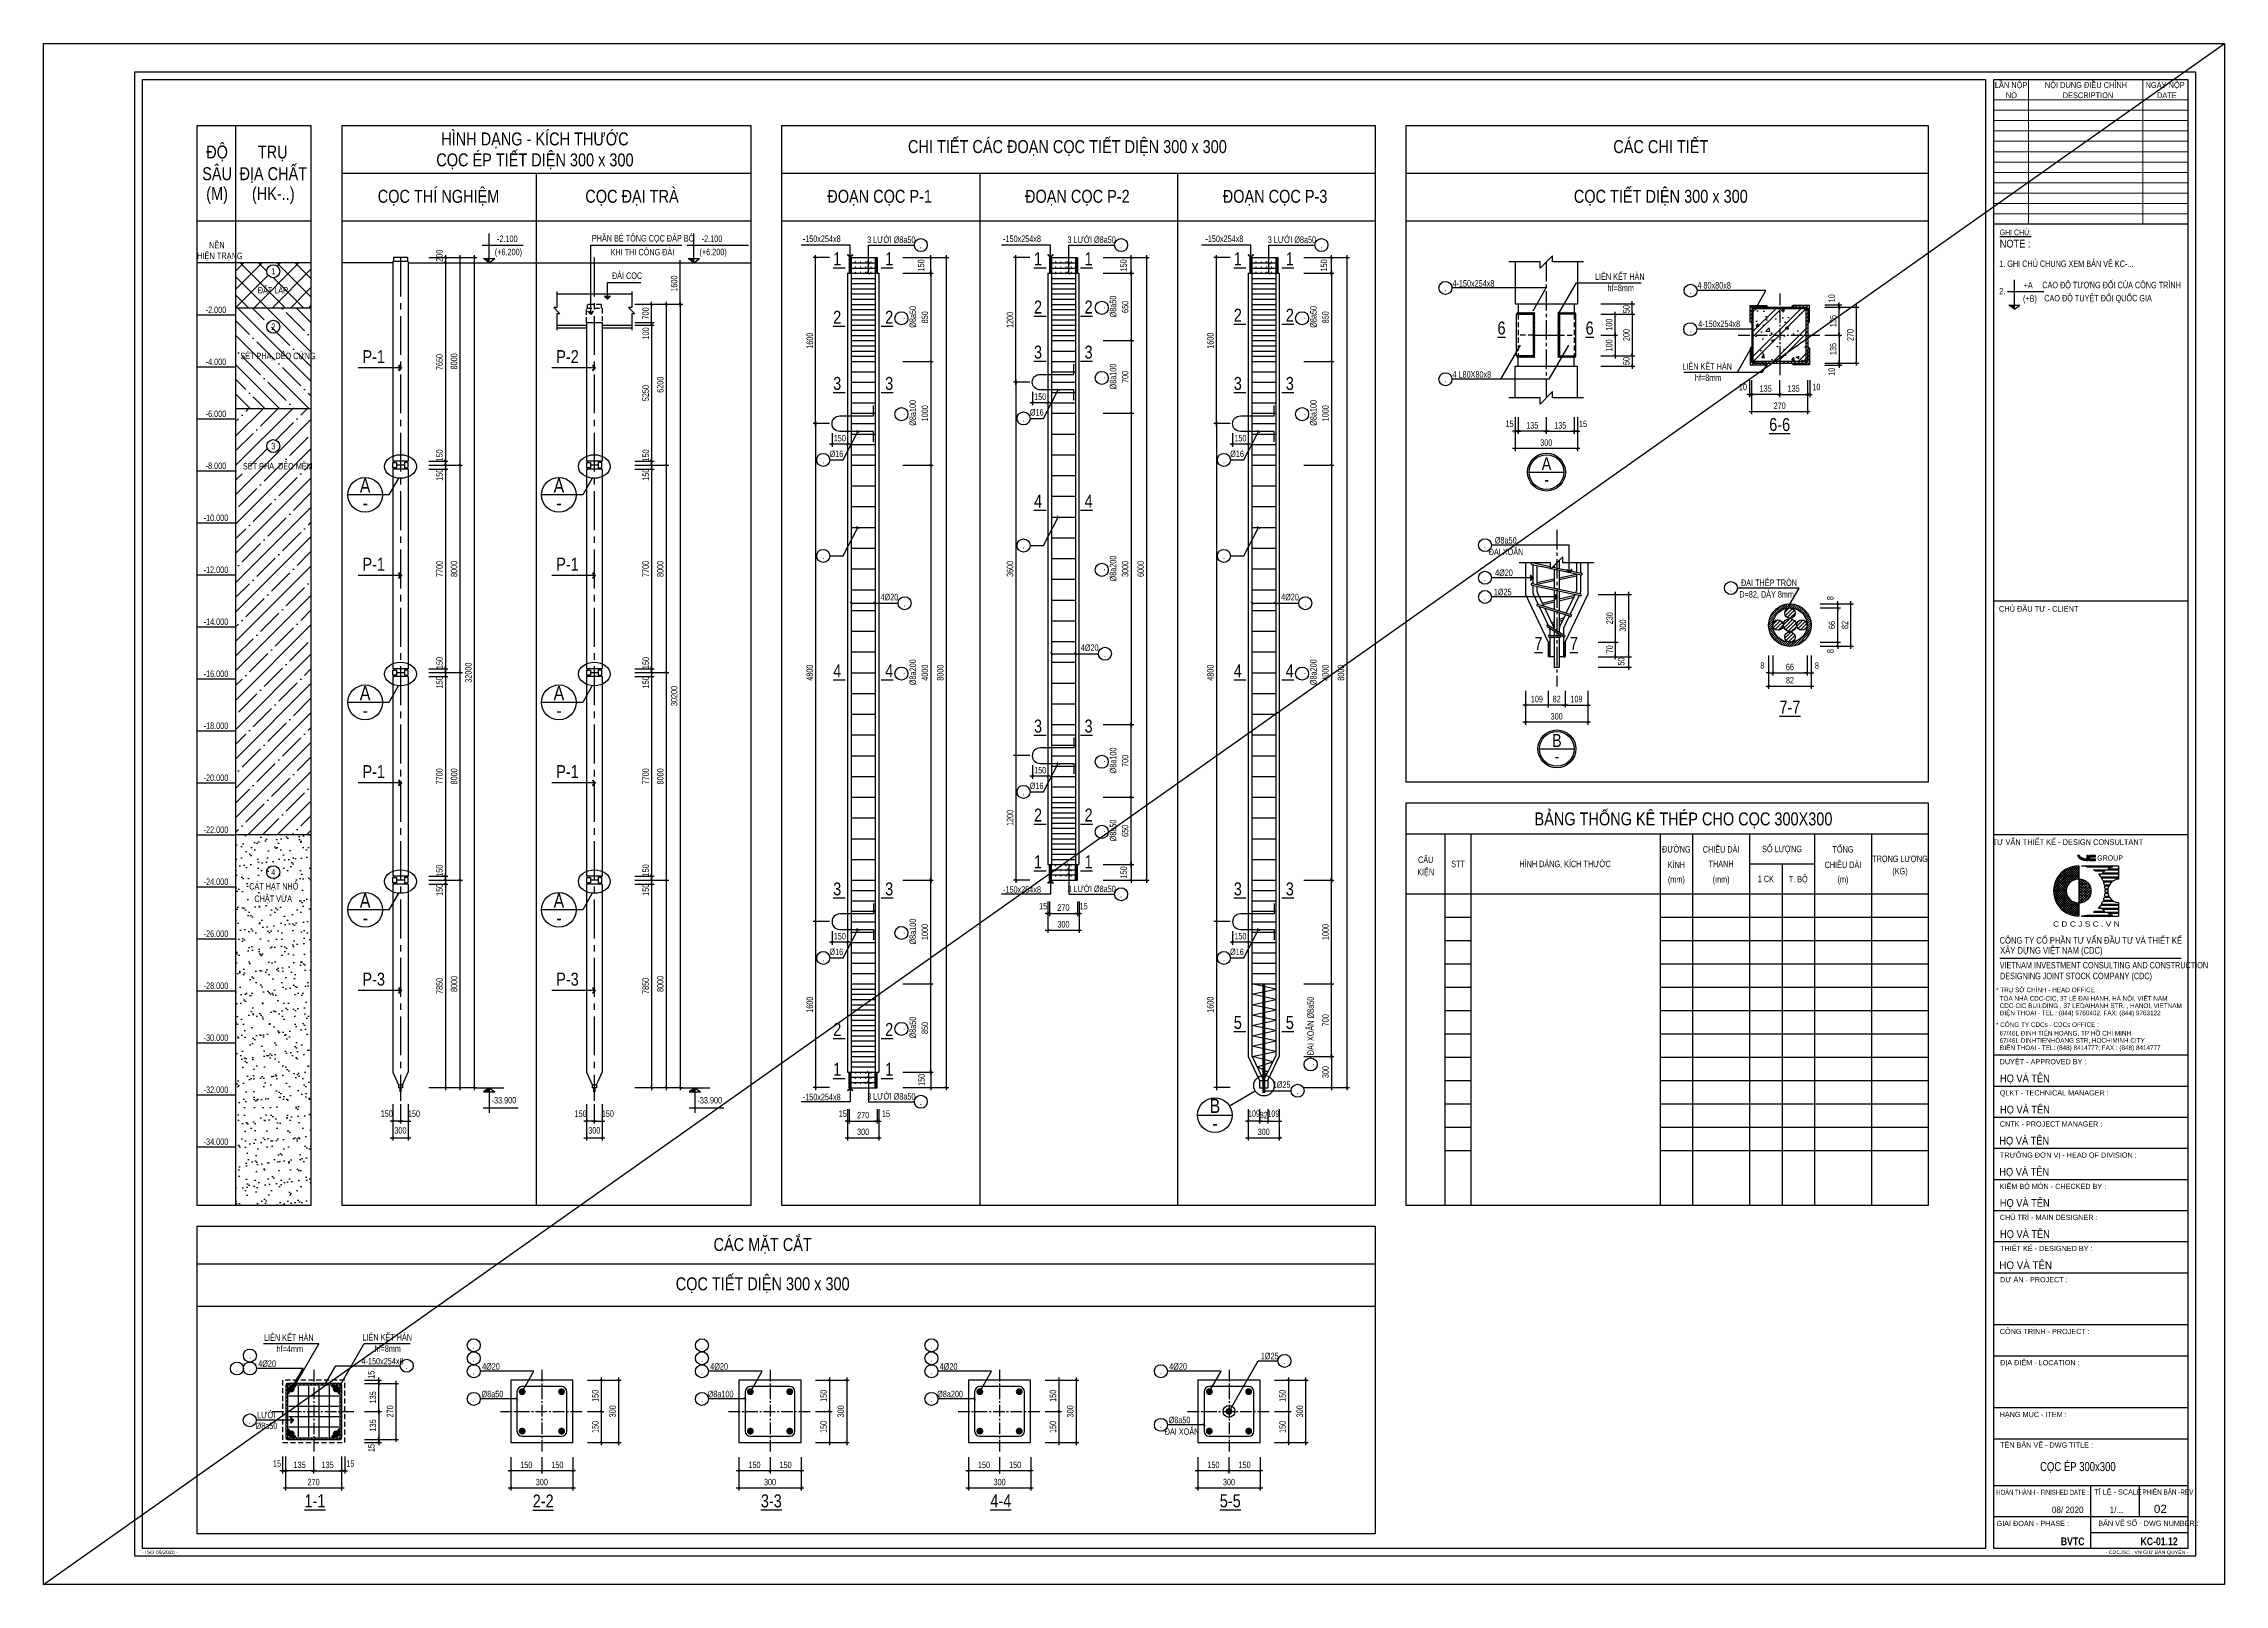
# Model space of a CAD drawing. Extents: x -24357 to 91799, y -17201 to -2351.
# Drawn here: x 24774 to 45799, y -17201 to -2351 of the extents above; entities that cross this region are included whole.
import ezdxf
from ezdxf.enums import TextEntityAlignment as Align

# ---------------------------------------------------------------- set-up
doc = ezdxf.new("R2010")
doc.units = 0
doc.header["$LTSCALE"] = 500
doc.header["$MEASUREMENT"] = 0
doc.header["$PDMODE"] = 3
doc.linetypes.add('CENTER2', pattern=[1.125, 0.75, -0.125, 0.125, -0.125])
doc.linetypes.add('HIDDEN', pattern=[0.375, 0.25, -0.125])
doc.layers.get('0').update_dxf_attribs({"linetype": 'CONTINUOUS'})
doc.layers.get('DEFPOINTS').update_dxf_attribs({"linetype": 'CONTINUOUS'})
for name, color, linetype in [('CDC -TEXT KHUNG', 7, 'CONTINUOUS'), ('CDC-KHUNGTEN', 7, 'CONTINUOUS'), ('CDC.01.AXIS', 160, 'CENTER2'), ('CDC.02.DIM', 1, 'CONTINUOUS'), ('CDC.03.BORDER', 3, 'CONTINUOUS'), ('CDC.04.HIDDEN', 8, 'HIDDEN'), ('CDC.05.STEEL', 4, 'CONTINUOUS'), ('CDC.06.TEXT', 2, 'CONTINUOUS'), ('CDC.10.HATCH', 251, 'CONTINUOUS'), ('CDC.11.NOTE', 8, 'CONTINUOUS'), ('CDC.15.NOPLOT', 87, 'CONTINUOUS')]:
    doc.layers.add(name, color=color, linetype=linetype)
doc.layers.add('KCS_Plotter', color=11, linetype='CONTINUOUS', plot=False)
doc.styles.add('ARIAL', font='arial.ttf', dxfattribs={"width": 0.7})
doc.styles.add('Arial_4', font='arial.ttf', dxfattribs={"width": 0.75, "height": 3})
doc.styles.add('Arial_B_3', font='arialbd.ttf', dxfattribs={"width": 0.75, "height": 3})
doc.styles.add('KT CDC', font='arial.ttf', dxfattribs={"width": 0.85, "height": 200})
doc.dimstyles.new('DIM100-25', dxfattribs={"dimscale": 25, "dimtxt": 2.5, "dimasz": 1, "dimexe": 1, "dimexo": 0, "dimgap": 1, "dimtad": 1, "dimdec": 0, "dimlfac": 4, "dimzin": 0, "dimdsep": 46, "dimtxsty": 'ARIAL', "dimblk": 'ARCHTICK', "dimcen": 0, "dimdle": 1, "dimclrd": 1, "dimclre": 1, "dimclrt": 2, "dimadec": 0, "dimazin": 0, "dimtfac": 1, "dimtdec": 0, "dimtix": 1, "dimtmove": 2, "dimatfit": 3, "dimldrblk": 'ARCHTICK', "dimfxl": 1, "dimtolj": 1, "dimtzin": 0, "dimarcsym": 0})
doc.dimstyles.new('DIM100-50', dxfattribs={"dimscale": 25, "dimtxt": 2.5, "dimasz": 1, "dimexe": 1, "dimexo": 0, "dimgap": 1, "dimtad": 1, "dimdec": 0, "dimlfac": 2, "dimzin": 0, "dimdsep": 46, "dimtxsty": 'ARIAL', "dimblk": 'ARCHTICK', "dimblk1": 'ARCHTICK', "dimblk2": 'D', "dimcen": 0, "dimdle": 1, "dimclrd": 1, "dimclre": 1, "dimclrt": 2, "dimadec": 0, "dimazin": 0, "dimtfac": 1, "dimtdec": 0, "dimtix": 1, "dimtmove": 2, "dimatfit": 3, "dimldrblk": 'ARCHTICK', "dimfxl": 1, "dimtolj": 1, "dimtzin": 0, "dimarcsym": 0})
doc.dimstyles.new('DIM25', dxfattribs={"dimscale": 25, "dimtxt": 2.5, "dimasz": 1, "dimexe": 1, "dimexo": 0, "dimgap": 1, "dimtad": 1, "dimdec": 0, "dimzin": 0, "dimdsep": 46, "dimtxsty": 'ARIAL', "dimblk": 'ARCHTICK', "dimcen": 0, "dimdle": 1, "dimclrd": 1, "dimclre": 1, "dimclrt": 2, "dimadec": 0, "dimazin": 0, "dimtfac": 1, "dimtdec": 0, "dimtix": 1, "dimtmove": 2, "dimatfit": 3, "dimldrblk": 'ARCHTICK', "dimfxl": 1, "dimtolj": 1, "dimtzin": 0, "dimarcsym": 0})
doc.dimstyles.new('DIM25X0.5', dxfattribs={"dimscale": 25, "dimtxt": 2.5, "dimasz": 1, "dimexe": 1, "dimexo": 0, "dimgap": 1, "dimtad": 1, "dimdec": 0, "dimlfac": 0.5, "dimzin": 0, "dimdsep": 46, "dimtxsty": 'ARIAL', "dimblk": 'ARCHTICK', "dimcen": 0, "dimdle": 1, "dimclrd": 1, "dimclre": 1, "dimclrt": 2, "dimadec": 0, "dimazin": 0, "dimtfac": 1, "dimtdec": 0, "dimtix": 1, "dimtmove": 2, "dimatfit": 3, "dimldrblk": 'ARCHTICK', "dimfxl": 1, "dimtolj": 1, "dimtzin": 0, "dimarcsym": 0})
pattern_1 = [(45, (-83996.826, -161240.184), (-5.30330086, 5.30330086), [])]
pattern_2 = [(45, (-84096.826, -161240.184), (-5.30330086, 5.30330086), [])]
pattern_3 = [(45, (-235298.413, -278947.005), (-17.6776695, 17.6776695), [])]
pattern_4 = [(45, (-247877.847, -269291.579), (-17.6776695, 17.6776695), [])]
pattern_5 = [(45, (-267987.69, -307000.606), (-10.6066017, 10.6066017), [])]

msp = doc.modelspace()

# ---------------------------------------------------------------- texts
at = {"layer": 'CDC -TEXT KHUNG', "color": 6, "style": 'ARIAL', "width": 0.75}
msp.add_text('CỌC ÉP 300x300', height=87.5, dxfattribs=at).set_placement((44386.14, -16109.8), align=Align.CENTER)
at = {"layer": 'CDC -TEXT KHUNG', "color": 7, "style": 'Arial_B_3', "width": 0.8}
msp.add_text('KC-01.12', height=75, dxfattribs=at).set_placement((45348.64, -16824.44), align=Align.RIGHT)
at = {"layer": 'CDC.06.TEXT', "style": 'ARIAL', "width": 0.8}
for s, p in [('ĐỘ', (26446.12, -3458.45)), ('TRỤ', (26982.31, -3458.45)), ('HÌNH DẠNG - KÍCH THƯỚC', (29510.53, -3332.54)), ('CHI TIẾT CÁC ĐOẠN CỌC TIẾT DIỆN 300 x 300', (34644.14, -3406.48)), ('CÁC CHI TIẾT', (40365.16, -3406.48)), ('SÂU', (26446.12, -3667.67)), ('ĐỊA CHẤT', (26987.83, -3667.67)), ('CỌC ÉP TIẾT DIỆN 300 x 300', (29510.53, -3534.42)), ('(M)', (26446.12, -3859.53)), ('(HK-..)', (26987.83, -3859.53)), ('CỌC THÍ NGHIỆM', (28580.79, -3885.55)), ('CỌC ĐẠI TRÀ', (30446.37, -3885.55)), ('ĐOẠN CỌC P-1', (32833.81, -3885.55)), ('ĐOẠN CỌC P-2', (34740.04, -3885.55)), ('ĐOẠN CỌC P-3', (36646.26, -3885.55)), ('CỌC TIẾT DIỆN 300 x 300', (40365.16, -3885.55)), ('%%U1 ', (32444.14, -4487.69)), ('%%U 1', (32906.58, -4487.69)), ('%%U1 ', (34380.19, -4487.69)), ('%%U 1', (34828.89, -4487.69)), ('%%U1 ', (36306.59, -4487.69)), ('%%U 1', (36769.04, -4487.69)), ('%%U2 ', (34380.19, -4952.64)), ('%%U 2', (34828.89, -4952.64)), ('%%U2 ', (32444.14, -5051.11)), ('%%U 2', (32906.58, -5051.11)), ('%%U2 ', (36306.59, -5031.24)), ('%%U 2', (36769.04, -5031.24)), ('%%U6', (38829.24, -5155.23)), ('%%U6', (39679.24, -5155.23)), ('P-1', (27955.94, -5430.73)), ('P-2', (29824.23, -5430.73)), ('%%U3 ', (34380.19, -5387.07)), ('%%U 3', (34828.89, -5387.07)), ('%%U3 ', (32444.14, -5688.64)), ('%%U 3', (32906.58, -5688.64)), ('%%U3 ', (36306.59, -5688.64)), ('%%U 3', (36769.04, -5688.64)), ('%%U4 ', (34380.19, -6823.94)), ('%%U 4', (34828.89, -6823.94)), ('P-1', (27955.94, -7430.73)), ('P-1', (29824.23, -7430.73)), ('%%U7', (39185.55, -8195.6)), ('%%U7', (39527.53, -8195.6)), ('%%U4 ', (32444.14, -8458.73)), ('%%U 4', (32906.58, -8458.73)), ('%%U4 ', (36306.59, -8458.73)), ('%%U 4', (36769.04, -8458.73)), ('%%U3 ', (34380.19, -8991.23)), ('%%U 3', (34828.89, -8991.23)), ('P-1', (27955.94, -9430.73)), ('P-1', (29824.23, -9430.73)), ('%%U2 ', (34380.19, -9848.98)), ('%%U 2', (34828.89, -9848.98)), ('%%U1 ', (34380.19, -10299.37)), ('%%U 1', (34828.89, -10299.37)), ('%%U3 ', (32444.14, -10560.94)), ('%%U 3', (32906.58, -10560.94)), ('%%U3 ', (36306.59, -10560.94)), ('%%U 3', (36769.04, -10560.94)), ('P-3', (27955.94, -11430.73)), ('P-3', (29824.23, -11430.73)), ('%%U5 ', (36306.59, -11848.98)), ('%%U 5', (36769.04, -11848.98)), ('%%U2 ', (32444.14, -11915.31)), ('%%U 2', (32906.58, -11915.31)), ('%%U1 ', (32444.14, -12299.37)), ('%%U 1', (32906.58, -12299.37)), ('CÁC MẶT CẮT', (31706.04, -13987.97)), ('CỌC TIẾT DIỆN 300 x 300', (31706.04, -14367.04))]:
    msp.add_text(s, height=125, dxfattribs=at).set_placement(p, align=Align.CENTER)
at = {"layer": 'CDC.06.TEXT', "style": 'ARIAL'}
for s, height, width, p in [('-2.100', 62.5, 0.7, (29243.89, -4231.96)), ('-2.100', 62.5, 0.7, (31217.36, -4231.96)), ('3 LƯỚI %%C8a50', 62.5, 0.7, (32946.55, -4234.14)), ('3 LƯỚI %%C8a50', 62.5, 0.7, (34877.77, -4234.14)), ('3 LƯỚI %%C8a50', 62.5, 0.7, (36809, -4234.14)), ('LIÊN KẾT HÀN', 62.5, 0.7, (39969.59, -4587.65)), ('+A', 62.5, 0.7, (43907.44, -4679.81)), ('CAO ĐỘ TƯƠNG ĐỐI CỦA CÔNG TRÌNH', 62.5, 0.7, (44711.09, -4675.57)), ('CAO ĐỘ TUYỆT ĐỐI QUỐC GIA', 62.5, 0.7, (44580.77, -4803.43)), ('-2.000', 62.5, 0.7, (26435.16, -4916.51)), ('-4.000', 62.5, 0.7, (26435.16, -5417.65)), ('LIÊN KẾT HÀN', 62.5, 0.7, (40812.09, -5453.38)), ('-6.000', 62.5, 0.7, (26435.16, -5918.79)), ('%%C16', 62.5, 0.7, (34348.61, -5904.71)), ('%%U6-6', 125, 0.8, (41511.14, -6022.8)), ('%%C16', 62.5, 0.7, (32417.39, -6304.71)), ('%%C16', 62.5, 0.7, (36279.84, -6304.71)), ('-8.000', 62.5, 0.7, (26435.16, -6419.92)), ('-10.000', 62.5, 0.7, (26435.16, -6921.06)), ('%%C8a50', 62.5, 0.7, (38869.88, -7138.49)), ('ĐAI XOẮN', 62.5, 0.7, (38873.14, -7241.24)), ('-12.000', 62.5, 0.7, (26435.16, -7422.2)), ('4%%C20', 62.5, 0.7, (38852.89, -7450.86)), ('4%%C20', 62.5, 0.7, (32927.6, -7685.33)), ('4%%C20', 62.5, 0.7, (36790.05, -7685.33)), ('1%%C25', 62.5, 0.7, (38840.89, -7636.87)), ('-14.000', 62.5, 0.7, (26435.16, -7923.33)), ('4%%C20', 62.5, 0.7, (34858.82, -8173.26)), ('-16.000', 62.5, 0.7, (26435.16, -8424.47)), ('%%U7-7', 125, 0.8, (41609.79, -8746.07)), ('-18.000', 62.5, 0.7, (26435.16, -8925.61)), ('-20.000', 62.5, 0.7, (26435.16, -9426.74)), ('%%C16', 62.5, 0.7, (34347.02, -9504.71)), ('BẢNG THỐNG KÊ THÉP CHO CỌC 300X300', 125, 0.8, (40583.82, -9818.64)), ('-22.000', 62.5, 0.7, (26435.16, -9927.88)), ('ĐƯỜNG', 62.5, 0.7, (40515.07, -10108.56)), ('CHIỀU DÀI', 62.5, 0.7, (40946.32, -10108.56)), ('TỔNG', 62.5, 0.7, (42121.32, -10108.56)), ('KIỆN', 62.5, 0.7, (38098.64, -10334.53)), ('CẤU', 62.5, 0.7, (38098.64, -10208.36)), ('STT', 62.5, 0.7, (38411.14, -10257.73)), ('KÍNH', 62.5, 0.7, (40515.07, -10257.73)), ('THANH', 62.5, 0.7, (40946.32, -10257.73)), ('CHIỀU DÀI', 62.5, 0.7, (42121.32, -10257.73)), ('(KG)', 62.5, 0.7, (42671.32, -10334.53)), ('-24.000', 62.5, 0.7, (26435.16, -10429.01)), ('3 LƯỚI %%C8a50', 62.5, 0.7, (34877.77, -10490.82)), ('(mm)', 62.5, 0.7, (40515.07, -10413.69)), ('(mm)', 62.5, 0.7, (40946.32, -10413.69)), ('1 CK', 62.5, 0.7, (41377.57, -10402.28)), ('T. BỘ', 62.5, 0.7, (41690.07, -10402.28)), ('(m)', 62.5, 0.7, (42121.32, -10413.69)), ('-26.000', 62.5, 0.7, (26435.16, -10930.15)), ('%%C16', 62.5, 0.7, (32415.79, -11104.71)), ('%%C16', 62.5, 0.7, (36278.24, -11104.71)), ('-28.000', 62.5, 0.7, (26435.16, -11431.29)), ('-30.000', 62.5, 0.7, (26435.16, -11932.42)), ('-32.000', 62.5, 0.7, (26435.16, -12433.56)), ('1%%C25', 62.5, 0.7, (36709.14, -12384.78)), ('-33.900', 62.5, 0.7, (29211.56, -12535.04)), ('-33.900', 62.5, 0.7, (31196.31, -12535.04)), ('3 LƯỚI %%C8a50', 62.5, 0.7, (32946.55, -12490.82)), ('-34.000', 62.5, 0.7, (26435.16, -12934.7)), ('LIÊN KẾT HÀN', 62.5, 0.7, (27137.88, -14813.66)), ('LIÊN KẾT HÀN', 62.5, 0.7, (28086.91, -14810.55)), ('4%%C20', 62.5, 0.7, (26927.99, -15074.03)), ('4%%C20', 62.5, 0.7, (29086.34, -15100.47)), ('4%%C20', 62.5, 0.7, (31286.34, -15100.47)), ('4%%C20', 62.5, 0.7, (33498.67, -15100.47)), ('4%%C20', 62.5, 0.7, (35711, -15100.47)), ('1%%C25', 62.5, 0.7, (36594.37, -15000.47)), ('%%C8a50', 62.5, 0.7, (29100.57, -15366.84)), ('%%C8a100', 62.5, 0.7, (31300.57, -15366.84)), ('%%C8a200', 62.5, 0.7, (33512.9, -15366.84)), ('LƯỚI', 62.5, 0.7, (26922.02, -15561.1)), ('%%C8a50', 62.5, 0.7, (26922.02, -15673.34)), ('ĐAI XOẮN', 62.5, 0.7, (35749.63, -15719.59)), ('%%C8a50', 62.5, 0.7, (35725.24, -15616.84)), ('%%U1-1', 125, 0.8, (27389.6, -16396.94)), ('%%U2-2', 125, 0.8, (29589.6, -16396.94)), ('%%U3-3', 125, 0.8, (31789.6, -16396.94)), ('%%U4-4', 125, 0.8, (34001.93, -16396.94)), ('%%U5-5', 125, 0.8, (36214.27, -16396.94))]:
    msp.add_text(s, height=height, dxfattribs=dict(at, width=width)).set_placement(p, align=Align.MIDDLE)
for s, width, p in [('PHẦN BÊ TÔNG CỌC ĐẬP BỎ', 0.7, (30059.41, -4258.75)), ('-150x254x8', 0.7, (32092.52, -4263.13)), ('-150x254x8', 0.7, (34023.74, -4263.13)), ('-150x254x8', 0.7, (35974.62, -4263.13)), ('HIỆN TRẠNG', 0.68, (26254.16, -4428.01)), ('NỀN', 0.68, (26369.06, -4324.4)), ('(+6.200)', 0.7, (29123.48, -4390.66)), ('KHI THI CÔNG ĐÀI', 0.7, (30240.27, -4392.83)), ('(+6.200)', 0.7, (31096.96, -4390.66)), ('ĐÀI CỌC', 0.7, (30253, -4619.1)), ('ĐẤT LẤP', 0.7, (26838.79, -4759.65)), ('4-150x254x8', 0.7, (38356.42, -4693.58)), ('4 80x80x8', 0.7, (40717.94, -4712.07)), ('(+B)', 0.7, (43857.03, -4838.51)), ('4-150x254x8', 0.7, (40725.3, -5083.3)), ('SÉT PHA, DẺO CỨNG', 0.7, (26670.66, -5392.58)), ('4 L80X80x8', 0.7, (38356.42, -5570.66)), ('SÉT PHA, DẺO MỀM', 0.7, (26695.57, -6455.65)), ('ĐAI THÉP TRÒN', 0.7, (41137.94, -7578.68)), ('D=82, DÀY 8mm', 0.7, (41122.23, -7690.57)), ('CÁT HẠT NHỎ', 0.7, (26755.57, -10504.36)), ('-150x254x8', 0.7, (34023.74, -10535.41)), ('CHẶT VỪA', 0.7, (26805.57, -10624.36)), ('-150x254x8', 0.7, (32092.52, -12535.41)), ('4-150x254x8', 0.7, (27838.93, -15081.56))]:
    msp.add_text(s, height=62.5, dxfattribs=dict(at, width=width)).set_placement(p)
for s, height, width, p in [('.', 62.5, 0.7, (33230.89, -4293.31)), ('.', 62.5, 0.7, (35162.12, -4293.31)), ('.', 62.5, 0.7, (37093.35, -4293.31)), ('1', 62.5, 0.7, (26987.92, -4544.9)), ('.', 62.5, 0.7, (38288.67, -4706.03)), ('.', 62.5, 0.7, (40652.56, -4732.22)), ('2', 62.5, 0.7, (26987.92, -5080.24)), ('.', 62.5, 0.7, (40648.56, -5103.45)), ('.', 62.5, 0.7, (38288.67, -5586.12)), ('.', 62.5, 0.7, (34221.51, -5963.87)), ('3', 62.5, 0.7, (26987.92, -6230.24)), ('.', 62.5, 0.7, (32290.28, -6363.87)), ('.', 62.5, 0.7, (36152.74, -6363.87)), ('A', 125, 0.8, (39263.23, -6399.74)), ('A', 137.5, 0.8, (27873.33, -6611.38)), ('A', 137.5, 0.8, (29741.63, -6611.38)), ('-', 125, 0.8, (39264.68, -6550.84)), ('-', 137.5, 0.8, (27874.93, -6777.58)), ('-', 137.5, 0.8, (29743.22, -6777.58)), ('.', 62.5, 0.7, (32290.28, -7288.87)), ('.', 62.5, 0.7, (34221.51, -7188.87)), ('.', 62.5, 0.7, (36152.74, -7288.87)), ('.', 62.5, 0.7, (38670.11, -7185.27)), ('.', 62.5, 0.7, (38670.11, -7499.99)), ('.', 62.5, 0.7, (33074.77, -7744.49)), ('.', 62.5, 0.7, (36937.23, -7744.49)), ('.', 62.5, 0.7, (38670.11, -7684.46)), ('.', 62.5, 0.7, (41041.42, -7598.83)), ('.', 62.5, 0.7, (35006, -8232.43)), ('A', 137.5, 0.8, (27873.33, -8611.38)), ('A', 137.5, 0.8, (29741.63, -8611.38)), ('-', 137.5, 0.8, (27874.93, -8777.58)), ('-', 137.5, 0.8, (29743.22, -8777.58)), ('B', 125, 0.8, (39363.23, -9068.04)), ('-', 125, 0.8, (39364.68, -9219.14)), ('.', 62.5, 0.7, (34221.51, -9563.87)), ('SỐ LƯỢNG', 62.5, 0.7, (41533.82, -10113.19)), ('HÌNH DÁNG, KÍCH THƯỚC', 62.5, 0.7, (39442.39, -10257.73)), ('TRỌNG LƯỢNG', 62.5, 0.7, (42671.32, -10208.36)), ('4', 62.5, 0.7, (26987.92, -10337)), ('A', 137.5, 0.8, (27873.33, -10611.38)), ('A', 137.5, 0.8, (29741.63, -10611.38)), ('.', 62.5, 0.7, (35162.12, -10549.99)), ('-', 137.5, 0.8, (27874.93, -10777.58)), ('-', 137.5, 0.8, (29743.22, -10777.58)), ('.', 62.5, 0.7, (32290.28, -11163.87)), ('.', 62.5, 0.7, (36152.74, -11163.87)), ('.', 62.5, 0.7, (33230.89, -12549.99)), ('B', 137.5, 0.8, (36065.68, -12589.76)), ('.', 62.5, 0.7, (36863.43, -12443.95)), ('-', 137.5, 0.8, (36067.28, -12755.97)), ('.', 62.5, 0.7, (28920.82, -14897.24)), ('.', 62.5, 0.7, (31120.82, -14897.24)), ('.', 62.5, 0.7, (33333.15, -14897.24)), ('.', 62.5, 0.7, (26762.48, -14995.8)), ('.', 62.5, 0.7, (28274.59, -15094.02)), ('.', 62.5, 0.7, (28920.82, -15022.24)), ('.', 62.5, 0.7, (31120.82, -15022.24)), ('.', 62.5, 0.7, (33333.15, -15022.24)), ('.', 62.5, 0.7, (36736.42, -15047.24)), ('.', 62.5, 0.7, (26637.48, -15120.8)), ('.', 62.5, 0.7, (26762.48, -15120.8)), ('.', 62.5, 0.7, (28920.82, -15147.24)), ('.', 62.5, 0.7, (31120.82, -15147.24)), ('.', 62.5, 0.7, (33333.15, -15147.24)), ('.', 62.5, 0.7, (35545.49, -15147.24)), ('.', 62.5, 0.7, (28920.82, -15413.62)), ('.', 62.5, 0.7, (31120.82, -15413.62)), ('.', 62.5, 0.7, (33333.15, -15413.62)), ('.', 62.5, 0.7, (26760.56, -15620.26)), ('.', 62.5, 0.7, (35545.49, -15663.62))]:
    msp.add_text(s, height=height, dxfattribs=dict(at, width=width)).set_placement(p, align=Align.MIDDLE_CENTER)
at = {"layer": 'CDC.06.TEXT', "style": 'ARIAL', "width": 0.7}
for s, p in [('1. GHI CHÚ CHUNG XEM BẢN VẼ KC-...', (43627.56, -4473.02)), ('2. ', (43627.56, -4737.22))]:
    msp.add_text(s, height=62.5, dxfattribs=at).set_placement(p, align=Align.MIDDLE_LEFT)
for s, p in [('%%C8a50', (35115.6, -4989.92)), ('%%C8a50', (33184.37, -5089.92)), ('%%C8a50', (37046.83, -5089.92)), ('%%C8a100', (35115.6, -5684.41)), ('%%C8a100', (33184.37, -6034.41)), ('%%C8a100', (37046.83, -6034.41)), ('%%C8a200', (35115.6, -7534.41)), ('%%C8a200', (33184.37, -8534.41)), ('%%C8a200', (37046.83, -8534.41)), ('%%C8a100', (35115.6, -9384.41)), ('%%C8a50', (35115.6, -10039.92)), ('%%C8a100', (33184.37, -11034.41)), ('%%C8a50', (33184.37, -11939.92)), ('ĐAI XOẮN %%C8a50', (37019.32, -12101.27))]:
    msp.add_text(s, height=62.5, rotation=90, dxfattribs=at).set_placement(p)
at = {"layer": 'CDC.06.TEXT', "ltscale": 3, "style": 'ARIAL', "width": 0.7}
for s, p in [('hf=8mm', (39978.87, -4737.28)), ('hf=8mm', (40821.37, -5603.01)), ('hf=4mm', (27147.16, -14963.29)), ('hf=8mm', (28091.02, -14960.18))]:
    msp.add_text(s, height=62.5, dxfattribs=at).set_placement(p, align=Align.CENTER)
at = {"layer": 'CDC.06.TEXT', "style": 'ARIAL', "width": 0.7}
for p in [(33044.1, -4997.99), (34975.33, -4897.99), (36906.56, -4997.99), (34975.33, -5572.99), (33044.1, -5922.99), (36906.56, -5922.99), (34975.33, -7422.99), (33044.1, -8422.99), (36906.56, -8422.99), (34975.33, -9272.99), (34975.33, -9947.99), (33044.1, -10922.99), (33044.1, -11847.99), (36989.33, -12190.26)]:
    msp.add_text('.', height=62.5, rotation=90, dxfattribs=at).set_placement(p, align=Align.MIDDLE_CENTER)

# ---------------------------------------------------------------- blocks, each defined once
blk = doc.blocks.new('_ArchTick')
at = {"color": 0, "linetype": 'ByBlock', "const_width": 0.15}
blk.add_lwpolyline([(-0.5, -0.5), (0.5, 0.5)], dxfattribs=at)
blk = doc.blocks.new('*D83')
at = {"layer": 'CDC.02.DIM', "color": 1, "lineweight": -2, "transparency": 16777216}
for p, q in [((36922, -4564), (37214, -4564)), ((37189, -4539), (37189, -5439)), ((36922, -5414), (37214, -5414))]:
    blk.add_line(p, q, dxfattribs=at)
at = {"layer": 'DEFPOINTS', "color": 0, "transparency": 16777216}
for p in [(36922, -4564), (36922, -5414), (37189, -5414)]:
    blk.add_point(p, dxfattribs=at)
at = {"layer": 'CDC.02.DIM', "color": 1, "lineweight": -2, "transparency": 16777216, "xscale": 25, "yscale": 25, "zscale": 25}
for p, rotation in [((37189, -4564), 90), ((37189, -5414), 270)]:
    blk.add_blockref('_ArchTick', p, dxfattribs=dict(at, rotation=rotation))
at = {"layer": 'CDC.02.DIM', "color": 2, "transparency": 16777216, "insert": (37132, -4989), "char_height": 62.5, "attachment_point": 5, "rotation": 90, "style": 'ARIAL'}
blk.add_mtext('\\A1;850', dxfattribs=at)
blk = doc.blocks.new('*D84')
at = {"layer": 'CDC.02.DIM', "color": 1, "lineweight": -2, "transparency": 16777216}
for p, q in [((36922, -5414), (37214, -5414)), ((37189, -5389), (37189, -6439)), ((36922, -6414), (37214, -6414))]:
    blk.add_line(p, q, dxfattribs=at)
at = {"layer": 'DEFPOINTS', "color": 0, "transparency": 16777216}
for p in [(36922, -5414), (36922, -6414), (37189, -6414)]:
    blk.add_point(p, dxfattribs=at)
at = {"layer": 'CDC.02.DIM', "color": 1, "lineweight": -2, "transparency": 16777216, "xscale": 25, "yscale": 25, "zscale": 25}
for p, rotation in [((37189, -5414), 90), ((37189, -6414), 270)]:
    blk.add_blockref('_ArchTick', p, dxfattribs=dict(at, rotation=rotation))
at = {"layer": 'CDC.02.DIM', "color": 2, "transparency": 16777216, "insert": (37132, -5914), "char_height": 62.5, "attachment_point": 5, "rotation": 90, "style": 'ARIAL'}
blk.add_mtext('\\A1;1000', dxfattribs=at)
blk = doc.blocks.new('*D85')
at = {"layer": 'CDC.02.DIM', "color": 1, "lineweight": -2, "transparency": 16777216}
for p, q in [((36922, -4414), (37214, -4414)), ((37189, -4589), (37189, -4389)), ((36922, -4564), (37214, -4564))]:
    blk.add_line(p, q, dxfattribs=at)
at = {"layer": 'DEFPOINTS', "color": 0, "transparency": 16777216}
for p in [(36922, -4414), (37189, -4414), (36922, -4564)]:
    blk.add_point(p, dxfattribs=at)
at = {"layer": 'CDC.02.DIM', "color": 1, "lineweight": -2, "transparency": 16777216, "xscale": 25, "yscale": 25, "zscale": 25}
for p, rotation in [((37189, -4414), 90), ((37189, -4564), 270)]:
    blk.add_blockref('_ArchTick', p, dxfattribs=dict(at, rotation=rotation))
at = {"layer": 'CDC.02.DIM', "color": 2, "transparency": 16777216, "insert": (37117, -4489), "char_height": 62.5, "attachment_point": 5, "rotation": 90, "style": 'ARIAL'}
blk.add_mtext('\\A1;150', dxfattribs=at)
blk = doc.blocks.new('*D86')
at = {"layer": 'CDC.02.DIM', "color": 1, "lineweight": -2, "transparency": 16777216}
for p, q in [((36922, -11414), (37214, -11414)), ((37189, -12139), (37189, -11389)), ((36922, -12114), (37214, -12114))]:
    blk.add_line(p, q, dxfattribs=at)
at = {"layer": 'DEFPOINTS', "color": 0, "transparency": 16777216}
for p in [(36922, -11414), (37189, -11414), (36922, -12114)]:
    blk.add_point(p, dxfattribs=at)
at = {"layer": 'CDC.02.DIM', "color": 1, "lineweight": -2, "transparency": 16777216, "xscale": 25, "yscale": 25, "zscale": 25}
for p, rotation in [((37189, -11414), 90), ((37189, -12114), 270)]:
    blk.add_blockref('_ArchTick', p, dxfattribs=dict(at, rotation=rotation))
at = {"layer": 'CDC.02.DIM', "color": 2, "transparency": 16777216, "insert": (37132, -11764), "char_height": 62.5, "attachment_point": 5, "rotation": 90, "style": 'ARIAL'}
blk.add_mtext('\\A1;700', dxfattribs=at)
blk = doc.blocks.new('*D87')
at = {"layer": 'CDC.02.DIM', "color": 1, "lineweight": -2, "transparency": 16777216}
for p, q in [((36922, -10414), (37214, -10414)), ((37189, -11439), (37189, -10389)), ((36922, -11414), (37214, -11414))]:
    blk.add_line(p, q, dxfattribs=at)
at = {"layer": 'DEFPOINTS', "color": 0, "transparency": 16777216}
for p in [(36922, -10414), (37189, -10414), (36922, -11414)]:
    blk.add_point(p, dxfattribs=at)
at = {"layer": 'CDC.02.DIM', "color": 1, "lineweight": -2, "transparency": 16777216, "xscale": 25, "yscale": 25, "zscale": 25}
for p, rotation in [((37189, -10414), 90), ((37189, -11414), 270)]:
    blk.add_blockref('_ArchTick', p, dxfattribs=dict(at, rotation=rotation))
at = {"layer": 'CDC.02.DIM', "color": 2, "transparency": 16777216, "insert": (37132, -10914), "char_height": 62.5, "attachment_point": 5, "rotation": 90, "style": 'ARIAL'}
blk.add_mtext('\\A1;1000', dxfattribs=at)
blk = doc.blocks.new('*D88')
at = {"layer": 'CDC.02.DIM', "color": 1, "lineweight": -2, "transparency": 16777216}
for p, q in [((36922, -6414), (37214, -6414)), ((37189, -6389), (37189, -10439)), ((36922, -10414), (37214, -10414))]:
    blk.add_line(p, q, dxfattribs=at)
at = {"layer": 'DEFPOINTS', "color": 0, "transparency": 16777216}
for p in [(36922, -6414), (36922, -10414), (37189, -10414)]:
    blk.add_point(p, dxfattribs=at)
at = {"layer": 'CDC.02.DIM', "color": 1, "lineweight": -2, "transparency": 16777216, "xscale": 25, "yscale": 25, "zscale": 25}
for p, rotation in [((37189, -6414), 90), ((37189, -10414), 270)]:
    blk.add_blockref('_ArchTick', p, dxfattribs=dict(at, rotation=rotation))
at = {"layer": 'CDC.02.DIM', "color": 2, "transparency": 16777216, "insert": (37132, -8414), "char_height": 62.5, "attachment_point": 5, "rotation": 90, "style": 'ARIAL'}
blk.add_mtext('\\A1;4000', dxfattribs=at)
blk = doc.blocks.new('*D89')
at = {"layer": 'CDC.02.DIM', "color": 1, "lineweight": -2, "transparency": 16777216}
for p, q in [((36922, -4414), (37364, -4414)), ((37339, -4389), (37339, -12439)), ((36922, -12414), (37364, -12414))]:
    blk.add_line(p, q, dxfattribs=at)
at = {"layer": 'DEFPOINTS', "color": 0, "transparency": 16777216}
for p in [(36922, -4414), (36922, -12414), (37339, -12414)]:
    blk.add_point(p, dxfattribs=at)
at = {"layer": 'CDC.02.DIM', "color": 1, "lineweight": -2, "transparency": 16777216, "xscale": 25, "yscale": 25, "zscale": 25}
for p, rotation in [((37339, -4414), 90), ((37339, -12414), 270)]:
    blk.add_blockref('_ArchTick', p, dxfattribs=dict(at, rotation=rotation))
at = {"layer": 'CDC.02.DIM', "color": 2, "transparency": 16777216, "insert": (37282, -8414), "char_height": 62.5, "attachment_point": 5, "rotation": 90, "style": 'ARIAL'}
blk.add_mtext('\\A1;8000', dxfattribs=at)
blk = doc.blocks.new('*D90')
at = {"layer": 'CDC.02.DIM', "color": 1, "lineweight": -2, "transparency": 16777216}
for p, q in [((36214, -4414), (36055, -4414)), ((36080, -6039), (36080, -4389)), ((36214, -6014), (36055, -6014))]:
    blk.add_line(p, q, dxfattribs=at)
at = {"layer": 'DEFPOINTS', "color": 0, "transparency": 16777216}
for p in [(36080, -4414), (36214, -4414), (36214, -6014)]:
    blk.add_point(p, dxfattribs=at)
at = {"layer": 'CDC.02.DIM', "color": 1, "lineweight": -2, "transparency": 16777216, "xscale": 25, "yscale": 25, "zscale": 25}
for p, rotation in [((36080, -4414), 90), ((36080, -6014), 270)]:
    blk.add_blockref('_ArchTick', p, dxfattribs=dict(at, rotation=rotation))
at = {"layer": 'CDC.02.DIM', "color": 2, "transparency": 16777216, "insert": (36023, -5214), "char_height": 62.5, "attachment_point": 5, "rotation": 90, "style": 'ARIAL'}
blk.add_mtext('\\A1;1600', dxfattribs=at)
blk = doc.blocks.new('*D91')
at = {"layer": 'CDC.02.DIM', "color": 1, "lineweight": -2, "transparency": 16777216}
for p, q in [((36214, -6014), (36055, -6014)), ((36080, -5989), (36080, -10839)), ((36214, -10814), (36055, -10814))]:
    blk.add_line(p, q, dxfattribs=at)
at = {"layer": 'DEFPOINTS', "color": 0, "transparency": 16777216}
for p in [(36214, -6014), (36080, -10814), (36214, -10814)]:
    blk.add_point(p, dxfattribs=at)
at = {"layer": 'CDC.02.DIM', "color": 1, "lineweight": -2, "transparency": 16777216, "xscale": 25, "yscale": 25, "zscale": 25}
for p, rotation in [((36080, -6014), 90), ((36080, -10814), 270)]:
    blk.add_blockref('_ArchTick', p, dxfattribs=dict(at, rotation=rotation))
at = {"layer": 'CDC.02.DIM', "color": 2, "transparency": 16777216, "insert": (36023, -8414), "char_height": 62.5, "attachment_point": 5, "rotation": 90, "style": 'ARIAL'}
blk.add_mtext('\\A1;4800', dxfattribs=at)
blk = doc.blocks.new('*D92')
at = {"layer": 'CDC.02.DIM', "color": 1, "lineweight": -2, "transparency": 16777216}
for p, q in [((36214, -10814), (36055, -10814)), ((36080, -10789), (36080, -12439)), ((36214, -12414), (36055, -12414))]:
    blk.add_line(p, q, dxfattribs=at)
at = {"layer": 'DEFPOINTS', "color": 0, "transparency": 16777216}
for p in [(36214, -10814), (36080, -12414), (36214, -12414)]:
    blk.add_point(p, dxfattribs=at)
at = {"layer": 'CDC.02.DIM', "color": 1, "lineweight": -2, "transparency": 16777216, "xscale": 25, "yscale": 25, "zscale": 25}
for p, rotation in [((36080, -10814), 90), ((36080, -12414), 270)]:
    blk.add_blockref('_ArchTick', p, dxfattribs=dict(at, rotation=rotation))
at = {"layer": 'CDC.02.DIM', "color": 2, "transparency": 16777216, "insert": (36023, -11614), "char_height": 62.5, "attachment_point": 5, "rotation": 90, "style": 'ARIAL'}
blk.add_mtext('\\A1;1600', dxfattribs=at)
blk = doc.blocks.new('*D93')
at = {"layer": 'CDC.02.DIM', "color": 1, "lineweight": -2, "transparency": 16777216}
for p, q in [((36496, -12736), (36471, -12736)), ((36496, -12620), (36496, -12761)), ((36496, -12736), (36578, -12736)), ((36578, -12620), (36578, -12761)), ((36578, -12736), (36603, -12736))]:
    blk.add_line(p, q, dxfattribs=at)
at = {"layer": 'DEFPOINTS', "color": 0, "transparency": 16777216}
for p in [(36496, -12620), (36578, -12620), (36578, -12736)]:
    blk.add_point(p, dxfattribs=at)
at = {"layer": 'CDC.02.DIM', "color": 1, "lineweight": -2, "transparency": 16777216, "xscale": 25, "yscale": 25, "zscale": 25}
blk.add_blockref('_ArchTick', (36496, -12736), dxfattribs=at)
at = {"layer": 'CDC.02.DIM', "color": 1, "lineweight": -2, "transparency": 16777216, "xscale": 25, "yscale": 25, "zscale": 25, "rotation": 180}
blk.add_blockref('_ArchTick', (36578, -12736), dxfattribs=at)
at = {"layer": 'CDC.02.DIM', "color": 2, "transparency": 16777216, "insert": (36537, -12679), "char_height": 62.5, "attachment_point": 5, "style": 'ARIAL'}
blk.add_mtext('\\A1;82', dxfattribs=at)
blk = doc.blocks.new('*D94')
at = {"layer": 'CDC.02.DIM', "color": 1, "lineweight": -2, "transparency": 16777216}
for p, q in [((36387, -12620), (36387, -12922)), ((36687, -12620), (36687, -12922)), ((36362, -12897), (36712, -12897))]:
    blk.add_line(p, q, dxfattribs=at)
at = {"layer": 'DEFPOINTS', "color": 0, "transparency": 16777216}
for p in [(36387, -12620), (36687, -12620), (36687, -12897)]:
    blk.add_point(p, dxfattribs=at)
at = {"layer": 'CDC.02.DIM', "color": 1, "lineweight": -2, "transparency": 16777216, "xscale": 25, "yscale": 25, "zscale": 25, "rotation": 180}
blk.add_blockref('_ArchTick', (36387, -12897), dxfattribs=at)
at = {"layer": 'CDC.02.DIM', "color": 1, "lineweight": -2, "transparency": 16777216, "xscale": 25, "yscale": 25, "zscale": 25}
blk.add_blockref('_ArchTick', (36687, -12897), dxfattribs=at)
at = {"layer": 'CDC.02.DIM', "color": 2, "transparency": 16777216, "insert": (36537, -12840), "char_height": 62.5, "attachment_point": 5, "style": 'ARIAL'}
blk.add_mtext('\\A1;300', dxfattribs=at)
blk = doc.blocks.new('*D95')
at = {"layer": 'CDC.02.DIM', "color": 1, "lineweight": -2, "transparency": 16777216}
for p, q in [((36553, -12736), (36712, -12736)), ((36578, -12620), (36578, -12761)), ((36687, -12620), (36687, -12761))]:
    blk.add_line(p, q, dxfattribs=at)
at = {"layer": 'DEFPOINTS', "color": 0, "transparency": 16777216}
for p in [(36578, -12620), (36687, -12620), (36687, -12736)]:
    blk.add_point(p, dxfattribs=at)
at = {"layer": 'CDC.02.DIM', "color": 1, "lineweight": -2, "transparency": 16777216, "xscale": 25, "yscale": 25, "zscale": 25, "rotation": 180}
blk.add_blockref('_ArchTick', (36578, -12736), dxfattribs=at)
at = {"layer": 'CDC.02.DIM', "color": 1, "lineweight": -2, "transparency": 16777216, "xscale": 25, "yscale": 25, "zscale": 25}
blk.add_blockref('_ArchTick', (36687, -12736), dxfattribs=at)
at = {"layer": 'CDC.02.DIM', "color": 2, "transparency": 16777216, "insert": (36630, -12665), "char_height": 62.5, "attachment_point": 5, "style": 'ARIAL'}
blk.add_mtext('\\A1;109', dxfattribs=at)
blk = doc.blocks.new('*D96')
at = {"layer": 'CDC.02.DIM', "color": 1, "lineweight": -2, "transparency": 16777216}
for p, q in [((36521, -12736), (36362, -12736)), ((36387, -12620), (36387, -12761)), ((36496, -12620), (36496, -12761))]:
    blk.add_line(p, q, dxfattribs=at)
at = {"layer": 'DEFPOINTS', "color": 0, "transparency": 16777216}
for p in [(36387, -12620), (36387, -12736), (36496, -12620)]:
    blk.add_point(p, dxfattribs=at)
at = {"layer": 'CDC.02.DIM', "color": 1, "lineweight": -2, "transparency": 16777216, "xscale": 25, "yscale": 25, "zscale": 25, "rotation": 180}
blk.add_blockref('_ArchTick', (36387, -12736), dxfattribs=at)
at = {"layer": 'CDC.02.DIM', "color": 1, "lineweight": -2, "transparency": 16777216, "xscale": 25, "yscale": 25, "zscale": 25}
blk.add_blockref('_ArchTick', (36496, -12736), dxfattribs=at)
at = {"layer": 'CDC.02.DIM', "color": 2, "transparency": 16777216, "insert": (36442, -12665), "char_height": 62.5, "attachment_point": 5, "style": 'ARIAL'}
blk.add_mtext('\\A1;109', dxfattribs=at)
blk = doc.blocks.new('*D97')
at = {"layer": 'CDC.02.DIM', "color": 1, "lineweight": -2, "transparency": 16777216}
for p, q in [((36922, -12114), (37214, -12114)), ((37189, -12089), (37189, -12439)), ((36922, -12414), (37214, -12414))]:
    blk.add_line(p, q, dxfattribs=at)
at = {"layer": 'DEFPOINTS', "color": 0, "transparency": 16777216}
for p in [(36922, -12114), (36922, -12414), (37189, -12414)]:
    blk.add_point(p, dxfattribs=at)
at = {"layer": 'CDC.02.DIM', "color": 1, "lineweight": -2, "transparency": 16777216, "xscale": 25, "yscale": 25, "zscale": 25}
for p, rotation in [((37189, -12114), 90), ((37189, -12414), 270)]:
    blk.add_blockref('_ArchTick', p, dxfattribs=dict(at, rotation=rotation))
at = {"layer": 'CDC.02.DIM', "color": 2, "transparency": 16777216, "insert": (37132, -12264), "char_height": 62.5, "attachment_point": 5, "rotation": 90, "style": 'ARIAL'}
blk.add_mtext('\\A1;300', dxfattribs=at)
blk = doc.blocks.new('*D98')
at = {"layer": 'CDC.02.DIM', "color": 1, "lineweight": -2, "transparency": 16777216}
for p, q in [((33059, -4564), (33351, -4564)), ((33326, -4539), (33326, -5439)), ((33059, -5414), (33351, -5414))]:
    blk.add_line(p, q, dxfattribs=at)
at = {"layer": 'DEFPOINTS', "color": 0, "transparency": 16777216}
for p in [(33059, -4564), (33059, -5414), (33326, -5414)]:
    blk.add_point(p, dxfattribs=at)
at = {"layer": 'CDC.02.DIM', "color": 1, "lineweight": -2, "transparency": 16777216, "xscale": 25, "yscale": 25, "zscale": 25}
for p, rotation in [((33326, -4564), 90), ((33326, -5414), 270)]:
    blk.add_blockref('_ArchTick', p, dxfattribs=dict(at, rotation=rotation))
at = {"layer": 'CDC.02.DIM', "color": 2, "transparency": 16777216, "insert": (33270, -4989), "char_height": 62.5, "attachment_point": 5, "rotation": 90, "style": 'ARIAL'}
blk.add_mtext('\\A1;850', dxfattribs=at)
blk = doc.blocks.new('*D99')
at = {"layer": 'CDC.02.DIM', "color": 1, "lineweight": -2, "transparency": 16777216}
for p, q in [((33059, -5414), (33351, -5414)), ((33326, -5389), (33326, -6439)), ((33059, -6414), (33351, -6414))]:
    blk.add_line(p, q, dxfattribs=at)
at = {"layer": 'DEFPOINTS', "color": 0, "transparency": 16777216}
for p in [(33059, -5414), (33059, -6414), (33326, -6414)]:
    blk.add_point(p, dxfattribs=at)
at = {"layer": 'CDC.02.DIM', "color": 1, "lineweight": -2, "transparency": 16777216, "xscale": 25, "yscale": 25, "zscale": 25}
for p, rotation in [((33326, -5414), 90), ((33326, -6414), 270)]:
    blk.add_blockref('_ArchTick', p, dxfattribs=dict(at, rotation=rotation))
at = {"layer": 'CDC.02.DIM', "color": 2, "transparency": 16777216, "insert": (33270, -5914), "char_height": 62.5, "attachment_point": 5, "rotation": 90, "style": 'ARIAL'}
blk.add_mtext('\\A1;1000', dxfattribs=at)
blk = doc.blocks.new('*D100')
at = {"layer": 'CDC.02.DIM', "color": 1, "lineweight": -2, "transparency": 16777216}
for p, q in [((33059, -4414), (33351, -4414)), ((33326, -4589), (33326, -4389)), ((33059, -4564), (33351, -4564))]:
    blk.add_line(p, q, dxfattribs=at)
at = {"layer": 'DEFPOINTS', "color": 0, "transparency": 16777216}
for p in [(33059, -4414), (33326, -4414), (33059, -4564)]:
    blk.add_point(p, dxfattribs=at)
at = {"layer": 'CDC.02.DIM', "color": 1, "lineweight": -2, "transparency": 16777216, "xscale": 25, "yscale": 25, "zscale": 25}
for p, rotation in [((33326, -4414), 90), ((33326, -4564), 270)]:
    blk.add_blockref('_ArchTick', p, dxfattribs=dict(at, rotation=rotation))
at = {"layer": 'CDC.02.DIM', "color": 2, "transparency": 16777216, "insert": (33234, -4489), "char_height": 62.5, "attachment_point": 5, "rotation": 90, "style": 'ARIAL'}
blk.add_mtext('\\A1;150', dxfattribs=at)
blk = doc.blocks.new('*D101')
at = {"layer": 'CDC.02.DIM', "color": 1, "lineweight": -2, "transparency": 16777216}
for p, q in [((33059, -11414), (33351, -11414)), ((33326, -12289), (33326, -11389)), ((33059, -12264), (33351, -12264))]:
    blk.add_line(p, q, dxfattribs=at)
at = {"layer": 'DEFPOINTS', "color": 0, "transparency": 16777216}
for p in [(33059, -11414), (33326, -11414), (33059, -12264)]:
    blk.add_point(p, dxfattribs=at)
at = {"layer": 'CDC.02.DIM', "color": 1, "lineweight": -2, "transparency": 16777216, "xscale": 25, "yscale": 25, "zscale": 25}
for p, rotation in [((33326, -11414), 90), ((33326, -12264), 270)]:
    blk.add_blockref('_ArchTick', p, dxfattribs=dict(at, rotation=rotation))
at = {"layer": 'CDC.02.DIM', "color": 2, "transparency": 16777216, "insert": (33270, -11839), "char_height": 62.5, "attachment_point": 5, "rotation": 90, "style": 'ARIAL'}
blk.add_mtext('\\A1;850', dxfattribs=at)
blk = doc.blocks.new('*D102')
at = {"layer": 'CDC.02.DIM', "color": 1, "lineweight": -2, "transparency": 16777216}
for p, q in [((33059, -10414), (33351, -10414)), ((33326, -11439), (33326, -10389)), ((33059, -11414), (33351, -11414))]:
    blk.add_line(p, q, dxfattribs=at)
at = {"layer": 'DEFPOINTS', "color": 0, "transparency": 16777216}
for p in [(33059, -10414), (33326, -10414), (33059, -11414)]:
    blk.add_point(p, dxfattribs=at)
at = {"layer": 'CDC.02.DIM', "color": 1, "lineweight": -2, "transparency": 16777216, "xscale": 25, "yscale": 25, "zscale": 25}
for p, rotation in [((33326, -10414), 90), ((33326, -11414), 270)]:
    blk.add_blockref('_ArchTick', p, dxfattribs=dict(at, rotation=rotation))
at = {"layer": 'CDC.02.DIM', "color": 2, "transparency": 16777216, "insert": (33270, -10914), "char_height": 62.5, "attachment_point": 5, "rotation": 90, "style": 'ARIAL'}
blk.add_mtext('\\A1;1000', dxfattribs=at)
blk = doc.blocks.new('*D103')
at = {"layer": 'CDC.02.DIM', "color": 1, "lineweight": -2, "transparency": 16777216}
for p, q in [((33059, -12264), (33351, -12264)), ((33326, -12239), (33326, -12439)), ((33059, -12414), (33351, -12414))]:
    blk.add_line(p, q, dxfattribs=at)
at = {"layer": 'DEFPOINTS', "color": 0, "transparency": 16777216}
for p in [(33059, -12264), (33059, -12414), (33326, -12414)]:
    blk.add_point(p, dxfattribs=at)
at = {"layer": 'CDC.02.DIM', "color": 1, "lineweight": -2, "transparency": 16777216, "xscale": 25, "yscale": 25, "zscale": 25}
for p, rotation in [((33326, -12264), 90), ((33326, -12414), 270)]:
    blk.add_blockref('_ArchTick', p, dxfattribs=dict(at, rotation=rotation))
at = {"layer": 'CDC.02.DIM', "color": 2, "transparency": 16777216, "insert": (33238, -12339), "char_height": 62.5, "attachment_point": 5, "rotation": 90, "style": 'ARIAL'}
blk.add_mtext('\\A1;150', dxfattribs=at)
blk = doc.blocks.new('*D104')
at = {"layer": 'CDC.02.DIM', "color": 1, "lineweight": -2, "transparency": 16777216}
for p, q in [((33059, -6414), (33351, -6414)), ((33326, -6389), (33326, -10439)), ((33059, -10414), (33351, -10414))]:
    blk.add_line(p, q, dxfattribs=at)
at = {"layer": 'DEFPOINTS', "color": 0, "transparency": 16777216}
for p in [(33059, -6414), (33059, -10414), (33326, -10414)]:
    blk.add_point(p, dxfattribs=at)
at = {"layer": 'CDC.02.DIM', "color": 1, "lineweight": -2, "transparency": 16777216, "xscale": 25, "yscale": 25, "zscale": 25}
for p, rotation in [((33326, -6414), 90), ((33326, -10414), 270)]:
    blk.add_blockref('_ArchTick', p, dxfattribs=dict(at, rotation=rotation))
at = {"layer": 'CDC.02.DIM', "color": 2, "transparency": 16777216, "insert": (33270, -8414), "char_height": 62.5, "attachment_point": 5, "rotation": 90, "style": 'ARIAL'}
blk.add_mtext('\\A1;4000', dxfattribs=at)
blk = doc.blocks.new('*D105')
at = {"layer": 'CDC.02.DIM', "color": 1, "lineweight": -2, "transparency": 16777216}
for p, q in [((33059, -4414), (33501, -4414)), ((33476, -4389), (33476, -12439)), ((33059, -12414), (33501, -12414))]:
    blk.add_line(p, q, dxfattribs=at)
at = {"layer": 'DEFPOINTS', "color": 0, "transparency": 16777216}
for p in [(33059, -4414), (33059, -12414), (33476, -12414)]:
    blk.add_point(p, dxfattribs=at)
at = {"layer": 'CDC.02.DIM', "color": 1, "lineweight": -2, "transparency": 16777216, "xscale": 25, "yscale": 25, "zscale": 25}
for p, rotation in [((33476, -4414), 90), ((33476, -12414), 270)]:
    blk.add_blockref('_ArchTick', p, dxfattribs=dict(at, rotation=rotation))
at = {"layer": 'CDC.02.DIM', "color": 2, "transparency": 16777216, "insert": (33419, -8414), "char_height": 62.5, "attachment_point": 5, "rotation": 90, "style": 'ARIAL'}
blk.add_mtext('\\A1;8000', dxfattribs=at)
blk = doc.blocks.new('*D106')
at = {"layer": 'CDC.02.DIM', "color": 1, "lineweight": -2, "transparency": 16777216}
for p, q in [((32525, -12736), (32500, -12736)), ((32525, -12620), (32525, -12761)), ((32525, -12736), (32540, -12736)), ((32540, -12620), (32540, -12761)), ((32540, -12736), (32565, -12736))]:
    blk.add_line(p, q, dxfattribs=at)
at = {"layer": 'DEFPOINTS', "color": 0, "transparency": 16777216}
for p in [(32525, -12620), (32540, -12620), (32540, -12736)]:
    blk.add_point(p, dxfattribs=at)
at = {"layer": 'CDC.02.DIM', "color": 1, "lineweight": -2, "transparency": 16777216, "xscale": 25, "yscale": 25, "zscale": 25}
blk.add_blockref('_ArchTick', (32525, -12736), dxfattribs=at)
at = {"layer": 'CDC.02.DIM', "color": 1, "lineweight": -2, "transparency": 16777216, "xscale": 25, "yscale": 25, "zscale": 25, "rotation": 180}
blk.add_blockref('_ArchTick', (32540, -12736), dxfattribs=at)
at = {"layer": 'CDC.02.DIM', "color": 2, "transparency": 16777216, "insert": (32479, -12665), "char_height": 62.5, "attachment_point": 5, "style": 'ARIAL'}
blk.add_mtext('\\A1;15', dxfattribs=at)
blk = doc.blocks.new('*D107')
at = {"layer": 'CDC.02.DIM', "color": 1, "lineweight": -2, "transparency": 16777216}
for p, q in [((32515, -12736), (32835, -12736)), ((32540, -12620), (32540, -12761)), ((32810, -12620), (32810, -12761))]:
    blk.add_line(p, q, dxfattribs=at)
at = {"layer": 'DEFPOINTS', "color": 0, "transparency": 16777216}
for p in [(32540, -12620), (32810, -12620), (32810, -12736)]:
    blk.add_point(p, dxfattribs=at)
at = {"layer": 'CDC.02.DIM', "color": 1, "lineweight": -2, "transparency": 16777216, "xscale": 25, "yscale": 25, "zscale": 25, "rotation": 180}
blk.add_blockref('_ArchTick', (32540, -12736), dxfattribs=at)
at = {"layer": 'CDC.02.DIM', "color": 1, "lineweight": -2, "transparency": 16777216, "xscale": 25, "yscale": 25, "zscale": 25}
blk.add_blockref('_ArchTick', (32810, -12736), dxfattribs=at)
at = {"layer": 'CDC.02.DIM', "color": 2, "transparency": 16777216, "insert": (32675, -12679), "char_height": 62.5, "attachment_point": 5, "style": 'ARIAL'}
blk.add_mtext('\\A1;270', dxfattribs=at)
blk = doc.blocks.new('*D108')
at = {"layer": 'CDC.02.DIM', "color": 1, "lineweight": -2, "transparency": 16777216}
for p, q in [((32810, -12736), (32785, -12736)), ((32810, -12620), (32810, -12761)), ((32810, -12736), (32825, -12736)), ((32825, -12620), (32825, -12761)), ((32825, -12736), (32850, -12736))]:
    blk.add_line(p, q, dxfattribs=at)
at = {"layer": 'DEFPOINTS', "color": 0, "transparency": 16777216}
for p in [(32810, -12620), (32825, -12620), (32825, -12736)]:
    blk.add_point(p, dxfattribs=at)
at = {"layer": 'CDC.02.DIM', "color": 1, "lineweight": -2, "transparency": 16777216, "xscale": 25, "yscale": 25, "zscale": 25}
blk.add_blockref('_ArchTick', (32810, -12736), dxfattribs=at)
at = {"layer": 'CDC.02.DIM', "color": 1, "lineweight": -2, "transparency": 16777216, "xscale": 25, "yscale": 25, "zscale": 25, "rotation": 180}
blk.add_blockref('_ArchTick', (32825, -12736), dxfattribs=at)
at = {"layer": 'CDC.02.DIM', "color": 2, "transparency": 16777216, "insert": (32895, -12665), "char_height": 62.5, "attachment_point": 5, "style": 'ARIAL'}
blk.add_mtext('\\A1;15', dxfattribs=at)
blk = doc.blocks.new('*D109')
at = {"layer": 'CDC.02.DIM', "color": 1, "lineweight": -2, "transparency": 16777216}
for p, q in [((32525, -12620), (32525, -12922)), ((32825, -12620), (32825, -12922)), ((32500, -12897), (32850, -12897))]:
    blk.add_line(p, q, dxfattribs=at)
at = {"layer": 'DEFPOINTS', "color": 0, "transparency": 16777216}
for p in [(32525, -12620), (32825, -12620), (32825, -12897)]:
    blk.add_point(p, dxfattribs=at)
at = {"layer": 'CDC.02.DIM', "color": 1, "lineweight": -2, "transparency": 16777216, "xscale": 25, "yscale": 25, "zscale": 25, "rotation": 180}
blk.add_blockref('_ArchTick', (32525, -12897), dxfattribs=at)
at = {"layer": 'CDC.02.DIM', "color": 1, "lineweight": -2, "transparency": 16777216, "xscale": 25, "yscale": 25, "zscale": 25}
blk.add_blockref('_ArchTick', (32825, -12897), dxfattribs=at)
at = {"layer": 'CDC.02.DIM', "color": 2, "transparency": 16777216, "insert": (32675, -12840), "char_height": 62.5, "attachment_point": 5, "style": 'ARIAL'}
blk.add_mtext('\\A1;300', dxfattribs=at)
blk = doc.blocks.new('*D110')
at = {"layer": 'CDC.02.DIM', "color": 1, "lineweight": -2, "transparency": 16777216}
for p, q in [((32351, -4414), (32192, -4414)), ((32217, -6039), (32217, -4389)), ((32351, -6014), (32192, -6014))]:
    blk.add_line(p, q, dxfattribs=at)
at = {"layer": 'DEFPOINTS', "color": 0, "transparency": 16777216}
for p in [(32217, -4414), (32351, -4414), (32351, -6014)]:
    blk.add_point(p, dxfattribs=at)
at = {"layer": 'CDC.02.DIM', "color": 1, "lineweight": -2, "transparency": 16777216, "xscale": 25, "yscale": 25, "zscale": 25}
for p, rotation in [((32217, -4414), 90), ((32217, -6014), 270)]:
    blk.add_blockref('_ArchTick', p, dxfattribs=dict(at, rotation=rotation))
at = {"layer": 'CDC.02.DIM', "color": 2, "transparency": 16777216, "insert": (32160, -5214), "char_height": 62.5, "attachment_point": 5, "rotation": 90, "style": 'ARIAL'}
blk.add_mtext('\\A1;1600', dxfattribs=at)
blk = doc.blocks.new('*D111')
at = {"layer": 'CDC.02.DIM', "color": 1, "lineweight": -2, "transparency": 16777216}
for p, q in [((32351, -6014), (32192, -6014)), ((32217, -5989), (32217, -10839)), ((32351, -10814), (32192, -10814))]:
    blk.add_line(p, q, dxfattribs=at)
at = {"layer": 'DEFPOINTS', "color": 0, "transparency": 16777216}
for p in [(32351, -6014), (32217, -10814), (32351, -10814)]:
    blk.add_point(p, dxfattribs=at)
at = {"layer": 'CDC.02.DIM', "color": 1, "lineweight": -2, "transparency": 16777216, "xscale": 25, "yscale": 25, "zscale": 25}
for p, rotation in [((32217, -6014), 90), ((32217, -10814), 270)]:
    blk.add_blockref('_ArchTick', p, dxfattribs=dict(at, rotation=rotation))
at = {"layer": 'CDC.02.DIM', "color": 2, "transparency": 16777216, "insert": (32160, -8414), "char_height": 62.5, "attachment_point": 5, "rotation": 90, "style": 'ARIAL'}
blk.add_mtext('\\A1;4800', dxfattribs=at)
blk = doc.blocks.new('*D112')
at = {"layer": 'CDC.02.DIM', "color": 1, "lineweight": -2, "transparency": 16777216}
for p, q in [((32351, -10814), (32192, -10814)), ((32217, -10789), (32217, -12439)), ((32351, -12414), (32192, -12414))]:
    blk.add_line(p, q, dxfattribs=at)
at = {"layer": 'DEFPOINTS', "color": 0, "transparency": 16777216}
for p in [(32351, -10814), (32217, -12414), (32351, -12414)]:
    blk.add_point(p, dxfattribs=at)
at = {"layer": 'CDC.02.DIM', "color": 1, "lineweight": -2, "transparency": 16777216, "xscale": 25, "yscale": 25, "zscale": 25}
for p, rotation in [((32217, -10814), 90), ((32217, -12414), 270)]:
    blk.add_blockref('_ArchTick', p, dxfattribs=dict(at, rotation=rotation))
at = {"layer": 'CDC.02.DIM', "color": 2, "transparency": 16777216, "insert": (32160, -11614), "char_height": 62.5, "attachment_point": 5, "rotation": 90, "style": 'ARIAL'}
blk.add_mtext('\\A1;1600', dxfattribs=at)
blk = doc.blocks.new('*D113')
at = {"layer": 'CDC.02.DIM', "color": 1, "lineweight": -2, "transparency": 16777216}
for p, q in [((34990, -4564), (35283, -4564)), ((35258, -4539), (35258, -5239)), ((34990, -5214), (35283, -5214))]:
    blk.add_line(p, q, dxfattribs=at)
at = {"layer": 'DEFPOINTS', "color": 0, "transparency": 16777216}
for p in [(34990, -4564), (34990, -5214), (35258, -5214)]:
    blk.add_point(p, dxfattribs=at)
at = {"layer": 'CDC.02.DIM', "color": 1, "lineweight": -2, "transparency": 16777216, "xscale": 25, "yscale": 25, "zscale": 25}
for p, rotation in [((35258, -4564), 90), ((35258, -5214), 270)]:
    blk.add_blockref('_ArchTick', p, dxfattribs=dict(at, rotation=rotation))
at = {"layer": 'CDC.02.DIM', "color": 2, "transparency": 16777216, "insert": (35201, -4889), "char_height": 62.5, "attachment_point": 5, "rotation": 90, "style": 'ARIAL'}
blk.add_mtext('\\A1;650', dxfattribs=at)
blk = doc.blocks.new('*D114')
at = {"layer": 'CDC.02.DIM', "color": 1, "lineweight": -2, "transparency": 16777216}
for p, q in [((34990, -5214), (35283, -5214)), ((35258, -5189), (35258, -5939)), ((34990, -5914), (35283, -5914))]:
    blk.add_line(p, q, dxfattribs=at)
at = {"layer": 'DEFPOINTS', "color": 0, "transparency": 16777216}
for p in [(34990, -5214), (34990, -5914), (35258, -5914)]:
    blk.add_point(p, dxfattribs=at)
at = {"layer": 'CDC.02.DIM', "color": 1, "lineweight": -2, "transparency": 16777216, "xscale": 25, "yscale": 25, "zscale": 25}
for p, rotation in [((35258, -5214), 90), ((35258, -5914), 270)]:
    blk.add_blockref('_ArchTick', p, dxfattribs=dict(at, rotation=rotation))
at = {"layer": 'CDC.02.DIM', "color": 2, "transparency": 16777216, "insert": (35201, -5564), "char_height": 62.5, "attachment_point": 5, "rotation": 90, "style": 'ARIAL'}
blk.add_mtext('\\A1;700', dxfattribs=at)
blk = doc.blocks.new('*D115')
at = {"layer": 'CDC.02.DIM', "color": 1, "lineweight": -2, "transparency": 16777216}
for p, q in [((34990, -4414), (35283, -4414)), ((35258, -4589), (35258, -4389)), ((34990, -4564), (35283, -4564))]:
    blk.add_line(p, q, dxfattribs=at)
at = {"layer": 'DEFPOINTS', "color": 0, "transparency": 16777216}
for p in [(34990, -4414), (35258, -4414), (34990, -4564)]:
    blk.add_point(p, dxfattribs=at)
at = {"layer": 'CDC.02.DIM', "color": 1, "lineweight": -2, "transparency": 16777216, "xscale": 25, "yscale": 25, "zscale": 25}
for p, rotation in [((35258, -4414), 90), ((35258, -4564), 270)]:
    blk.add_blockref('_ArchTick', p, dxfattribs=dict(at, rotation=rotation))
at = {"layer": 'CDC.02.DIM', "color": 2, "transparency": 16777216, "insert": (35186, -4489), "char_height": 62.5, "attachment_point": 5, "rotation": 90, "style": 'ARIAL'}
blk.add_mtext('\\A1;150', dxfattribs=at)
blk = doc.blocks.new('*D116')
at = {"layer": 'CDC.02.DIM', "color": 1, "lineweight": -2, "transparency": 16777216}
for p, q in [((34990, -10264), (35283, -10264)), ((35258, -10239), (35258, -10439)), ((34990, -10414), (35283, -10414))]:
    blk.add_line(p, q, dxfattribs=at)
at = {"layer": 'DEFPOINTS', "color": 0, "transparency": 16777216}
for p in [(34990, -10264), (34990, -10414), (35258, -10414)]:
    blk.add_point(p, dxfattribs=at)
at = {"layer": 'CDC.02.DIM', "color": 1, "lineweight": -2, "transparency": 16777216, "xscale": 25, "yscale": 25, "zscale": 25}
for p, rotation in [((35258, -10264), 90), ((35258, -10414), 270)]:
    blk.add_blockref('_ArchTick', p, dxfattribs=dict(at, rotation=rotation))
at = {"layer": 'CDC.02.DIM', "color": 2, "transparency": 16777216, "insert": (35186, -10339), "char_height": 62.5, "attachment_point": 5, "rotation": 90, "style": 'ARIAL'}
blk.add_mtext('\\A1;150', dxfattribs=at)
blk = doc.blocks.new('*D117')
at = {"layer": 'CDC.02.DIM', "color": 1, "lineweight": -2, "transparency": 16777216}
for p, q in [((34990, -5914), (35283, -5914)), ((35258, -5889), (35258, -8939)), ((34990, -8914), (35283, -8914))]:
    blk.add_line(p, q, dxfattribs=at)
at = {"layer": 'DEFPOINTS', "color": 0, "transparency": 16777216}
for p in [(34990, -5914), (34990, -8914), (35258, -8914)]:
    blk.add_point(p, dxfattribs=at)
at = {"layer": 'CDC.02.DIM', "color": 1, "lineweight": -2, "transparency": 16777216, "xscale": 25, "yscale": 25, "zscale": 25}
for p, rotation in [((35258, -5914), 90), ((35258, -8914), 270)]:
    blk.add_blockref('_ArchTick', p, dxfattribs=dict(at, rotation=rotation))
at = {"layer": 'CDC.02.DIM', "color": 2, "transparency": 16777216, "insert": (35201, -7414), "char_height": 62.5, "attachment_point": 5, "rotation": 90, "style": 'ARIAL'}
blk.add_mtext('\\A1;3000', dxfattribs=at)
blk = doc.blocks.new('*D118')
at = {"layer": 'CDC.02.DIM', "color": 1, "lineweight": -2, "transparency": 16777216}
for p, q in [((34990, -4414), (35433, -4414)), ((35408, -4389), (35408, -10439)), ((34990, -10414), (35433, -10414))]:
    blk.add_line(p, q, dxfattribs=at)
at = {"layer": 'DEFPOINTS', "color": 0, "transparency": 16777216}
for p in [(34990, -4414), (34990, -10414), (35408, -10414)]:
    blk.add_point(p, dxfattribs=at)
at = {"layer": 'CDC.02.DIM', "color": 1, "lineweight": -2, "transparency": 16777216, "xscale": 25, "yscale": 25, "zscale": 25}
for p, rotation in [((35408, -4414), 90), ((35408, -10414), 270)]:
    blk.add_blockref('_ArchTick', p, dxfattribs=dict(at, rotation=rotation))
at = {"layer": 'CDC.02.DIM', "color": 2, "transparency": 16777216, "insert": (35351, -7414), "char_height": 62.5, "attachment_point": 5, "rotation": 90, "style": 'ARIAL'}
blk.add_mtext('\\A1;6000', dxfattribs=at)
blk = doc.blocks.new('*D119')
at = {"layer": 'CDC.02.DIM', "color": 1, "lineweight": -2, "transparency": 16777216}
for p, q in [((34456, -10620), (34456, -10761)), ((34471, -10620), (34471, -10761)), ((34456, -10736), (34431, -10736)), ((34456, -10736), (34471, -10736)), ((34471, -10736), (34496, -10736))]:
    blk.add_line(p, q, dxfattribs=at)
at = {"layer": 'DEFPOINTS', "color": 0, "transparency": 16777216}
for p in [(34456, -10620), (34471, -10620), (34471, -10736)]:
    blk.add_point(p, dxfattribs=at)
at = {"layer": 'CDC.02.DIM', "color": 1, "lineweight": -2, "transparency": 16777216, "xscale": 25, "yscale": 25, "zscale": 25}
blk.add_blockref('_ArchTick', (34456, -10736), dxfattribs=at)
at = {"layer": 'CDC.02.DIM', "color": 1, "lineweight": -2, "transparency": 16777216, "xscale": 25, "yscale": 25, "zscale": 25, "rotation": 180}
blk.add_blockref('_ArchTick', (34471, -10736), dxfattribs=at)
at = {"layer": 'CDC.02.DIM', "color": 2, "transparency": 16777216, "insert": (34410, -10665), "char_height": 62.5, "attachment_point": 5, "style": 'ARIAL'}
blk.add_mtext('\\A1;15', dxfattribs=at)
blk = doc.blocks.new('*D120')
at = {"layer": 'CDC.02.DIM', "color": 1, "lineweight": -2, "transparency": 16777216}
for p, q in [((34471, -10620), (34471, -10761)), ((34741, -10620), (34741, -10761)), ((34446, -10736), (34766, -10736))]:
    blk.add_line(p, q, dxfattribs=at)
at = {"layer": 'DEFPOINTS', "color": 0, "transparency": 16777216}
for p in [(34471, -10620), (34741, -10620), (34741, -10736)]:
    blk.add_point(p, dxfattribs=at)
at = {"layer": 'CDC.02.DIM', "color": 1, "lineweight": -2, "transparency": 16777216, "xscale": 25, "yscale": 25, "zscale": 25, "rotation": 180}
blk.add_blockref('_ArchTick', (34471, -10736), dxfattribs=at)
at = {"layer": 'CDC.02.DIM', "color": 1, "lineweight": -2, "transparency": 16777216, "xscale": 25, "yscale": 25, "zscale": 25}
blk.add_blockref('_ArchTick', (34741, -10736), dxfattribs=at)
at = {"layer": 'CDC.02.DIM', "color": 2, "transparency": 16777216, "insert": (34606, -10679), "char_height": 62.5, "attachment_point": 5, "style": 'ARIAL'}
blk.add_mtext('\\A1;270', dxfattribs=at)
blk = doc.blocks.new('*D121')
at = {"layer": 'CDC.02.DIM', "color": 1, "lineweight": -2, "transparency": 16777216}
for p, q in [((34741, -10620), (34741, -10761)), ((34756, -10620), (34756, -10761)), ((34741, -10736), (34716, -10736)), ((34741, -10736), (34756, -10736)), ((34756, -10736), (34781, -10736))]:
    blk.add_line(p, q, dxfattribs=at)
at = {"layer": 'DEFPOINTS', "color": 0, "transparency": 16777216}
for p in [(34741, -10620), (34756, -10620), (34756, -10736)]:
    blk.add_point(p, dxfattribs=at)
at = {"layer": 'CDC.02.DIM', "color": 1, "lineweight": -2, "transparency": 16777216, "xscale": 25, "yscale": 25, "zscale": 25}
blk.add_blockref('_ArchTick', (34741, -10736), dxfattribs=at)
at = {"layer": 'CDC.02.DIM', "color": 1, "lineweight": -2, "transparency": 16777216, "xscale": 25, "yscale": 25, "zscale": 25, "rotation": 180}
blk.add_blockref('_ArchTick', (34756, -10736), dxfattribs=at)
at = {"layer": 'CDC.02.DIM', "color": 2, "transparency": 16777216, "insert": (34801, -10665), "char_height": 62.5, "attachment_point": 5, "style": 'ARIAL'}
blk.add_mtext('\\A1;15', dxfattribs=at)
blk = doc.blocks.new('*D122')
at = {"layer": 'CDC.02.DIM', "color": 1, "lineweight": -2, "transparency": 16777216}
for p, q in [((34456, -10620), (34456, -10922)), ((34756, -10620), (34756, -10922)), ((34431, -10897), (34781, -10897))]:
    blk.add_line(p, q, dxfattribs=at)
at = {"layer": 'DEFPOINTS', "color": 0, "transparency": 16777216}
for p in [(34456, -10620), (34756, -10620), (34756, -10897)]:
    blk.add_point(p, dxfattribs=at)
at = {"layer": 'CDC.02.DIM', "color": 1, "lineweight": -2, "transparency": 16777216, "xscale": 25, "yscale": 25, "zscale": 25, "rotation": 180}
blk.add_blockref('_ArchTick', (34456, -10897), dxfattribs=at)
at = {"layer": 'CDC.02.DIM', "color": 1, "lineweight": -2, "transparency": 16777216, "xscale": 25, "yscale": 25, "zscale": 25}
blk.add_blockref('_ArchTick', (34756, -10897), dxfattribs=at)
at = {"layer": 'CDC.02.DIM', "color": 2, "transparency": 16777216, "insert": (34606, -10840), "char_height": 62.5, "attachment_point": 5, "style": 'ARIAL'}
blk.add_mtext('\\A1;300', dxfattribs=at)
blk = doc.blocks.new('*D123')
at = {"layer": 'CDC.02.DIM', "color": 1, "lineweight": -2, "transparency": 16777216}
for p, q in [((34283, -4414), (34123, -4414)), ((34148, -5639), (34148, -4389)), ((34283, -5614), (34123, -5614))]:
    blk.add_line(p, q, dxfattribs=at)
at = {"layer": 'DEFPOINTS', "color": 0, "transparency": 16777216}
for p in [(34148, -4414), (34283, -4414), (34283, -5614)]:
    blk.add_point(p, dxfattribs=at)
at = {"layer": 'CDC.02.DIM', "color": 1, "lineweight": -2, "transparency": 16777216, "xscale": 25, "yscale": 25, "zscale": 25}
for p, rotation in [((34148, -4414), 90), ((34148, -5614), 270)]:
    blk.add_blockref('_ArchTick', p, dxfattribs=dict(at, rotation=rotation))
at = {"layer": 'CDC.02.DIM', "color": 2, "transparency": 16777216, "insert": (34091, -5014), "char_height": 62.5, "attachment_point": 5, "rotation": 90, "style": 'ARIAL'}
blk.add_mtext('\\A1;1200', dxfattribs=at)
blk = doc.blocks.new('*D124')
at = {"layer": 'CDC.02.DIM', "color": 1, "lineweight": -2, "transparency": 16777216}
for p, q in [((34283, -5614), (34123, -5614)), ((34148, -5589), (34148, -9239)), ((34283, -9214), (34123, -9214))]:
    blk.add_line(p, q, dxfattribs=at)
at = {"layer": 'DEFPOINTS', "color": 0, "transparency": 16777216}
for p in [(34283, -5614), (34148, -9214), (34283, -9214)]:
    blk.add_point(p, dxfattribs=at)
at = {"layer": 'CDC.02.DIM', "color": 1, "lineweight": -2, "transparency": 16777216, "xscale": 25, "yscale": 25, "zscale": 25}
for p, rotation in [((34148, -5614), 90), ((34148, -9214), 270)]:
    blk.add_blockref('_ArchTick', p, dxfattribs=dict(at, rotation=rotation))
at = {"layer": 'CDC.02.DIM', "color": 2, "transparency": 16777216, "insert": (34091, -7414), "char_height": 62.5, "attachment_point": 5, "rotation": 90, "style": 'ARIAL'}
blk.add_mtext('\\A1;3600', dxfattribs=at)
blk = doc.blocks.new('*D125')
at = {"layer": 'CDC.02.DIM', "color": 1, "lineweight": -2, "transparency": 16777216}
for p, q in [((34283, -9214), (34123, -9214)), ((34148, -9189), (34148, -10439)), ((34283, -10414), (34123, -10414))]:
    blk.add_line(p, q, dxfattribs=at)
at = {"layer": 'DEFPOINTS', "color": 0, "transparency": 16777216}
for p in [(34283, -9214), (34148, -10414), (34283, -10414)]:
    blk.add_point(p, dxfattribs=at)
at = {"layer": 'CDC.02.DIM', "color": 1, "lineweight": -2, "transparency": 16777216, "xscale": 25, "yscale": 25, "zscale": 25}
for p, rotation in [((34148, -9214), 90), ((34148, -10414), 270)]:
    blk.add_blockref('_ArchTick', p, dxfattribs=dict(at, rotation=rotation))
at = {"layer": 'CDC.02.DIM', "color": 2, "transparency": 16777216, "insert": (34091, -9814), "char_height": 62.5, "attachment_point": 5, "rotation": 90, "style": 'ARIAL'}
blk.add_mtext('\\A1;1200', dxfattribs=at)
blk = doc.blocks.new('*D126')
at = {"layer": 'CDC.02.DIM', "color": 1, "lineweight": -2, "transparency": 16777216}
for p, q in [((34990, -9614), (35283, -9614)), ((35258, -10289), (35258, -9589)), ((34990, -10264), (35283, -10264))]:
    blk.add_line(p, q, dxfattribs=at)
at = {"layer": 'DEFPOINTS', "color": 0, "transparency": 16777216}
for p in [(34990, -9614), (35258, -9614), (34990, -10264)]:
    blk.add_point(p, dxfattribs=at)
at = {"layer": 'CDC.02.DIM', "color": 1, "lineweight": -2, "transparency": 16777216, "xscale": 25, "yscale": 25, "zscale": 25}
for p, rotation in [((35258, -9614), 90), ((35258, -10264), 270)]:
    blk.add_blockref('_ArchTick', p, dxfattribs=dict(at, rotation=rotation))
at = {"layer": 'CDC.02.DIM', "color": 2, "transparency": 16777216, "insert": (35201, -9939), "char_height": 62.5, "attachment_point": 5, "rotation": 90, "style": 'ARIAL'}
blk.add_mtext('\\A1;650', dxfattribs=at)
blk = doc.blocks.new('*D127')
at = {"layer": 'CDC.02.DIM', "color": 1, "lineweight": -2, "transparency": 16777216}
for p, q in [((34990, -8914), (35283, -8914)), ((35258, -9639), (35258, -8889)), ((34990, -9614), (35283, -9614))]:
    blk.add_line(p, q, dxfattribs=at)
at = {"layer": 'DEFPOINTS', "color": 0, "transparency": 16777216}
for p in [(34990, -8914), (35258, -8914), (34990, -9614)]:
    blk.add_point(p, dxfattribs=at)
at = {"layer": 'CDC.02.DIM', "color": 1, "lineweight": -2, "transparency": 16777216, "xscale": 25, "yscale": 25, "zscale": 25}
for p, rotation in [((35258, -8914), 90), ((35258, -9614), 270)]:
    blk.add_blockref('_ArchTick', p, dxfattribs=dict(at, rotation=rotation))
at = {"layer": 'CDC.02.DIM', "color": 2, "transparency": 16777216, "insert": (35201, -9264), "char_height": 62.5, "attachment_point": 5, "rotation": 90, "style": 'ARIAL'}
blk.add_mtext('\\A1;700', dxfattribs=at)
blk = doc.blocks.new('*D267')
at = {"layer": 'CDC.02.DIM', "color": 1, "lineweight": -2, "transparency": 16777216}
for p, q in [((28486, -4414), (28813, -4414)), ((28788, -4389), (28788, -6439)), ((28486, -6414), (28813, -6414))]:
    blk.add_line(p, q, dxfattribs=at)
at = {"layer": 'DEFPOINTS', "color": 0, "transparency": 16777216}
for p in [(28486, -4414), (28486, -6414), (28788, -6414)]:
    blk.add_point(p, dxfattribs=at)
at = {"layer": 'CDC.02.DIM', "color": 1, "lineweight": -2, "transparency": 16777216, "xscale": 25, "yscale": 25, "zscale": 25}
for p, rotation in [((28788, -4414), 90), ((28788, -6414), 270)]:
    blk.add_blockref('_ArchTick', p, dxfattribs=dict(at, rotation=rotation))
at = {"layer": 'CDC.02.DIM', "color": 2, "transparency": 16777216, "insert": (28731, -5414), "char_height": 62.5, "attachment_point": 5, "rotation": 90, "style": 'ARIAL'}
blk.add_mtext('\\A1;8000', dxfattribs=at)
blk = doc.blocks.new('*D268')
at = {"layer": 'CDC.02.DIM', "color": 1, "lineweight": -2, "transparency": 16777216}
for p, q in [((28486, -4414), (28672, -4414)), ((28647, -4389), (28647, -4489)), ((28486, -4464), (28672, -4464))]:
    blk.add_line(p, q, dxfattribs=at)
at = {"layer": 'DEFPOINTS', "color": 0, "transparency": 16777216}
for p in [(28486, -4414), (28486, -4464), (28647, -4464)]:
    blk.add_point(p, dxfattribs=at)
at = {"layer": 'CDC.02.DIM', "color": 1, "lineweight": -2, "transparency": 16777216, "xscale": 25, "yscale": 25, "zscale": 25}
for p, rotation in [((28647, -4414), 90), ((28647, -4464), 270)]:
    blk.add_blockref('_ArchTick', p, dxfattribs=dict(at, rotation=rotation))
at = {"layer": 'CDC.02.DIM', "color": 2, "transparency": 16777216, "insert": (28590, -4395), "char_height": 62.5, "attachment_point": 5, "rotation": 90, "style": 'ARIAL'}
blk.add_mtext('\\A1;200', dxfattribs=at)
blk = doc.blocks.new('*D269')
at = {"layer": 'CDC.02.DIM', "color": 1, "lineweight": -2, "transparency": 16777216}
for p, q in [((28486, -4464), (28672, -4464)), ((28647, -4439), (28647, -6402)), ((28486, -6377), (28672, -6377))]:
    blk.add_line(p, q, dxfattribs=at)
at = {"layer": 'DEFPOINTS', "color": 0, "transparency": 16777216}
for p in [(28486, -4464), (28486, -6377), (28647, -6377)]:
    blk.add_point(p, dxfattribs=at)
at = {"layer": 'CDC.02.DIM', "color": 1, "lineweight": -2, "transparency": 16777216, "xscale": 25, "yscale": 25, "zscale": 25}
for p, rotation in [((28647, -4464), 90), ((28647, -6377), 270)]:
    blk.add_blockref('_ArchTick', p, dxfattribs=dict(at, rotation=rotation))
at = {"layer": 'CDC.02.DIM', "color": 2, "transparency": 16777216, "insert": (28590, -5420), "char_height": 62.5, "attachment_point": 5, "rotation": 90, "style": 'ARIAL'}
blk.add_mtext('\\A1;7650', dxfattribs=at)
blk = doc.blocks.new('*D270')
at = {"layer": 'CDC.02.DIM', "color": 1, "lineweight": -2, "transparency": 16777216}
for p, q in [((28486, -6377), (28672, -6377)), ((28486, -6414), (28672, -6414)), ((28647, -6377), (28647, -6352)), ((28647, -6377), (28647, -6414)), ((28647, -6414), (28647, -6439))]:
    blk.add_line(p, q, dxfattribs=at)
at = {"layer": 'DEFPOINTS', "color": 0, "transparency": 16777216}
for p in [(28486, -6377), (28486, -6414), (28647, -6414)]:
    blk.add_point(p, dxfattribs=at)
at = {"layer": 'CDC.02.DIM', "color": 1, "lineweight": -2, "transparency": 16777216, "xscale": 25, "yscale": 25, "zscale": 25}
for p, rotation in [((28647, -6377), 270), ((28647, -6414), 90)]:
    blk.add_blockref('_ArchTick', p, dxfattribs=dict(at, rotation=rotation))
at = {"layer": 'CDC.02.DIM', "color": 2, "transparency": 16777216, "insert": (28590, -6321), "char_height": 62.5, "attachment_point": 5, "rotation": 90, "style": 'ARIAL'}
blk.add_mtext('\\A1;150', dxfattribs=at)
blk = doc.blocks.new('*D271')
at = {"layer": 'CDC.02.DIM', "color": 1, "lineweight": -2, "transparency": 16777216}
for p, q in [((28486, -6414), (28672, -6414)), ((28486, -6452), (28672, -6452)), ((28647, -6414), (28647, -6389)), ((28647, -6414), (28647, -6452)), ((28647, -6452), (28647, -6477))]:
    blk.add_line(p, q, dxfattribs=at)
at = {"layer": 'DEFPOINTS', "color": 0, "transparency": 16777216}
for p in [(28486, -6414), (28486, -6452), (28647, -6452)]:
    blk.add_point(p, dxfattribs=at)
at = {"layer": 'CDC.02.DIM', "color": 1, "lineweight": -2, "transparency": 16777216, "xscale": 25, "yscale": 25, "zscale": 25}
for p, rotation in [((28647, -6414), 270), ((28647, -6452), 90)]:
    blk.add_blockref('_ArchTick', p, dxfattribs=dict(at, rotation=rotation))
at = {"layer": 'CDC.02.DIM', "color": 2, "transparency": 16777216, "insert": (28590, -6507), "char_height": 62.5, "attachment_point": 5, "rotation": 90, "style": 'ARIAL'}
blk.add_mtext('\\A1;150', dxfattribs=at)
blk = doc.blocks.new('*D272')
at = {"layer": 'CDC.02.DIM', "color": 1, "lineweight": -2, "transparency": 16777216}
for p, q in [((28486, -6414), (28813, -6414)), ((28788, -6389), (28788, -8439)), ((28486, -8414), (28813, -8414))]:
    blk.add_line(p, q, dxfattribs=at)
at = {"layer": 'DEFPOINTS', "color": 0, "transparency": 16777216}
for p in [(28486, -6414), (28486, -8414), (28788, -8414)]:
    blk.add_point(p, dxfattribs=at)
at = {"layer": 'CDC.02.DIM', "color": 1, "lineweight": -2, "transparency": 16777216, "xscale": 25, "yscale": 25, "zscale": 25}
for p, rotation in [((28788, -6414), 90), ((28788, -8414), 270)]:
    blk.add_blockref('_ArchTick', p, dxfattribs=dict(at, rotation=rotation))
at = {"layer": 'CDC.02.DIM', "color": 2, "transparency": 16777216, "insert": (28731, -7414), "char_height": 62.5, "attachment_point": 5, "rotation": 90, "style": 'ARIAL'}
blk.add_mtext('\\A1;8000', dxfattribs=at)
blk = doc.blocks.new('*D273')
at = {"layer": 'CDC.02.DIM', "color": 1, "lineweight": -2, "transparency": 16777216}
for p, q in [((28486, -6452), (28672, -6452)), ((28647, -6427), (28647, -8402)), ((28486, -8377), (28672, -8377))]:
    blk.add_line(p, q, dxfattribs=at)
at = {"layer": 'DEFPOINTS', "color": 0, "transparency": 16777216}
for p in [(28486, -6452), (28486, -8377), (28647, -8377)]:
    blk.add_point(p, dxfattribs=at)
at = {"layer": 'CDC.02.DIM', "color": 1, "lineweight": -2, "transparency": 16777216, "xscale": 25, "yscale": 25, "zscale": 25}
for p, rotation in [((28647, -6452), 90), ((28647, -8377), 270)]:
    blk.add_blockref('_ArchTick', p, dxfattribs=dict(at, rotation=rotation))
at = {"layer": 'CDC.02.DIM', "color": 2, "transparency": 16777216, "insert": (28590, -7414), "char_height": 62.5, "attachment_point": 5, "rotation": 90, "style": 'ARIAL'}
blk.add_mtext('\\A1;7700', dxfattribs=at)
blk = doc.blocks.new('*D274')
at = {"layer": 'CDC.02.DIM', "color": 1, "lineweight": -2, "transparency": 16777216}
for p, q in [((28486, -8377), (28672, -8377)), ((28647, -8377), (28647, -8352)), ((28647, -8377), (28647, -8414)), ((28486, -8414), (28672, -8414)), ((28647, -8414), (28647, -8439))]:
    blk.add_line(p, q, dxfattribs=at)
at = {"layer": 'DEFPOINTS', "color": 0, "transparency": 16777216}
for p in [(28486, -8377), (28486, -8414), (28647, -8414)]:
    blk.add_point(p, dxfattribs=at)
at = {"layer": 'CDC.02.DIM', "color": 1, "lineweight": -2, "transparency": 16777216, "xscale": 25, "yscale": 25, "zscale": 25}
for p, rotation in [((28647, -8377), 270), ((28647, -8414), 90)]:
    blk.add_blockref('_ArchTick', p, dxfattribs=dict(at, rotation=rotation))
at = {"layer": 'CDC.02.DIM', "color": 2, "transparency": 16777216, "insert": (28590, -8321), "char_height": 62.5, "attachment_point": 5, "rotation": 90, "style": 'ARIAL'}
blk.add_mtext('\\A1;150', dxfattribs=at)
blk = doc.blocks.new('*D275')
at = {"layer": 'CDC.02.DIM', "color": 1, "lineweight": -2, "transparency": 16777216}
for p, q in [((28647, -8414), (28647, -8389)), ((28486, -8414), (28672, -8414)), ((28486, -8452), (28672, -8452)), ((28647, -8414), (28647, -8452)), ((28647, -8452), (28647, -8477))]:
    blk.add_line(p, q, dxfattribs=at)
at = {"layer": 'DEFPOINTS', "color": 0, "transparency": 16777216}
for p in [(28486, -8414), (28486, -8452), (28647, -8452)]:
    blk.add_point(p, dxfattribs=at)
at = {"layer": 'CDC.02.DIM', "color": 1, "lineweight": -2, "transparency": 16777216, "xscale": 25, "yscale": 25, "zscale": 25}
for p, rotation in [((28647, -8414), 270), ((28647, -8452), 90)]:
    blk.add_blockref('_ArchTick', p, dxfattribs=dict(at, rotation=rotation))
at = {"layer": 'CDC.02.DIM', "color": 2, "transparency": 16777216, "insert": (28590, -8508), "char_height": 62.5, "attachment_point": 5, "rotation": 90, "style": 'ARIAL'}
blk.add_mtext('\\A1;150', dxfattribs=at)
blk = doc.blocks.new('*D276')
at = {"layer": 'CDC.02.DIM', "color": 1, "lineweight": -2, "transparency": 16777216}
for p, q in [((28486, -4414), (28951, -4414)), ((28926, -4389), (28926, -12439)), ((28486, -12414), (28951, -12414))]:
    blk.add_line(p, q, dxfattribs=at)
at = {"layer": 'DEFPOINTS', "color": 0, "transparency": 16777216}
for p in [(28486, -4414), (28486, -12414), (28926, -12414)]:
    blk.add_point(p, dxfattribs=at)
at = {"layer": 'CDC.02.DIM', "color": 1, "lineweight": -2, "transparency": 16777216, "xscale": 25, "yscale": 25, "zscale": 25}
for p, rotation in [((28926, -4414), 90), ((28926, -12414), 270)]:
    blk.add_blockref('_ArchTick', p, dxfattribs=dict(at, rotation=rotation))
at = {"layer": 'CDC.02.DIM', "color": 2, "transparency": 16777216, "insert": (28869, -8414), "char_height": 62.5, "attachment_point": 5, "rotation": 90, "style": 'ARIAL'}
blk.add_mtext('\\A1;32000', dxfattribs=at)
blk = doc.blocks.new('*D277')
at = {"layer": 'CDC.02.DIM', "color": 1, "lineweight": -2, "transparency": 16777216}
for p, q in [((28139, -12573), (28139, -12761)), ((28214, -12573), (28214, -12761)), ((28239, -12736), (28114, -12736))]:
    blk.add_line(p, q, dxfattribs=at)
at = {"layer": 'DEFPOINTS', "color": 0, "transparency": 16777216}
for p in [(28139, -12573), (28214, -12573), (28139, -12736)]:
    blk.add_point(p, dxfattribs=at)
at = {"layer": 'CDC.02.DIM', "color": 1, "lineweight": -2, "transparency": 16777216, "xscale": 25, "yscale": 25, "zscale": 25, "rotation": 180}
blk.add_blockref('_ArchTick', (28139, -12736), dxfattribs=at)
at = {"layer": 'CDC.02.DIM', "color": 1, "lineweight": -2, "transparency": 16777216, "xscale": 25, "yscale": 25, "zscale": 25}
blk.add_blockref('_ArchTick', (28214, -12736), dxfattribs=at)
at = {"layer": 'CDC.02.DIM', "color": 2, "transparency": 16777216, "insert": (28082, -12665), "char_height": 62.5, "attachment_point": 5, "style": 'ARIAL'}
blk.add_mtext('\\A1;150', dxfattribs=at)
blk = doc.blocks.new('D')
at = {"layer": 'CDC.02.DIM'}
for p, q in [((-50, -50), (50, 50)), ((-86.75, 0), (86.75, 0))]:
    blk.add_line(p, q, dxfattribs=at)
blk = doc.blocks.new('*D278')
at = {"layer": 'CDC.02.DIM', "color": 1, "lineweight": -2, "transparency": 16777216}
for p, q in [((28214, -12573), (28214, -12761)), ((28289, -12573), (28289, -12761)), ((28189, -12736), (28314, -12736))]:
    blk.add_line(p, q, dxfattribs=at)
at = {"layer": 'DEFPOINTS', "color": 0, "transparency": 16777216}
for p in [(28214, -12573), (28289, -12573), (28289, -12736)]:
    blk.add_point(p, dxfattribs=at)
at = {"layer": 'CDC.02.DIM', "color": 1, "lineweight": -2, "transparency": 16777216, "xscale": 25, "yscale": 25, "zscale": 25, "rotation": 180}
blk.add_blockref('_ArchTick', (28214, -12736), dxfattribs=at)
at = {"layer": 'CDC.02.DIM', "color": 1, "lineweight": -2, "transparency": 16777216, "xscale": 25, "yscale": 25, "zscale": 25}
blk.add_blockref('_ArchTick', (28289, -12736), dxfattribs=at)
at = {"layer": 'CDC.02.DIM', "color": 2, "transparency": 16777216, "insert": (28345, -12665), "char_height": 62.5, "attachment_point": 5, "style": 'ARIAL'}
blk.add_mtext('\\A1;150', dxfattribs=at)
blk = doc.blocks.new('*D279')
at = {"layer": 'CDC.02.DIM', "color": 1, "lineweight": -2, "transparency": 16777216}
for p, q in [((30475, -4864), (30801, -4864)), ((30776, -4839), (30776, -6439)), ((30475, -6414), (30801, -6414))]:
    blk.add_line(p, q, dxfattribs=at)
at = {"layer": 'DEFPOINTS', "color": 0, "transparency": 16777216}
for p in [(30475, -4864), (30475, -6414), (30776, -6414)]:
    blk.add_point(p, dxfattribs=at)
at = {"layer": 'CDC.02.DIM', "color": 1, "lineweight": -2, "transparency": 16777216, "xscale": 25, "yscale": 25, "zscale": 25}
for p, rotation in [((30776, -4864), 90), ((30776, -6414), 270)]:
    blk.add_blockref('_ArchTick', p, dxfattribs=dict(at, rotation=rotation))
at = {"layer": 'CDC.02.DIM', "color": 2, "transparency": 16777216, "insert": (30719, -5639), "char_height": 62.5, "attachment_point": 5, "rotation": 90, "style": 'ARIAL'}
blk.add_mtext('\\A1;6200', dxfattribs=at)
blk = doc.blocks.new('*D280')
at = {"layer": 'CDC.02.DIM', "color": 1, "lineweight": -2, "transparency": 16777216}
for p, q in [((30635, -5039), (30635, -6402)), ((30475, -5064), (30660, -5064)), ((30475, -6377), (30660, -6377))]:
    blk.add_line(p, q, dxfattribs=at)
at = {"layer": 'DEFPOINTS', "color": 0, "transparency": 16777216}
for p in [(30475, -5064), (30475, -6377), (30635, -6377)]:
    blk.add_point(p, dxfattribs=at)
at = {"layer": 'CDC.02.DIM', "color": 1, "lineweight": -2, "transparency": 16777216, "xscale": 25, "yscale": 25, "zscale": 25}
for p, rotation in [((30635, -5064), 90), ((30635, -6377), 270)]:
    blk.add_blockref('_ArchTick', p, dxfattribs=dict(at, rotation=rotation))
at = {"layer": 'CDC.02.DIM', "color": 2, "transparency": 16777216, "insert": (30578, -5720), "char_height": 62.5, "attachment_point": 5, "rotation": 90, "style": 'ARIAL'}
blk.add_mtext('\\A1;5250', dxfattribs=at)
blk = doc.blocks.new('*D281')
at = {"layer": 'CDC.02.DIM', "color": 1, "lineweight": -2, "transparency": 16777216}
for p, q in [((30475, -6377), (30660, -6377)), ((30475, -6414), (30660, -6414)), ((30635, -6377), (30635, -6352)), ((30635, -6377), (30635, -6414)), ((30635, -6414), (30635, -6439))]:
    blk.add_line(p, q, dxfattribs=at)
at = {"layer": 'DEFPOINTS', "color": 0, "transparency": 16777216}
for p in [(30475, -6377), (30475, -6414), (30635, -6414)]:
    blk.add_point(p, dxfattribs=at)
at = {"layer": 'CDC.02.DIM', "color": 1, "lineweight": -2, "transparency": 16777216, "xscale": 25, "yscale": 25, "zscale": 25}
for p, rotation in [((30635, -6377), 270), ((30635, -6414), 90)]:
    blk.add_blockref('_ArchTick', p, dxfattribs=dict(at, rotation=rotation))
at = {"layer": 'CDC.02.DIM', "color": 2, "transparency": 16777216, "insert": (30579, -6321), "char_height": 62.5, "attachment_point": 5, "rotation": 90, "style": 'ARIAL'}
blk.add_mtext('\\A1;150', dxfattribs=at)
blk = doc.blocks.new('*D282')
at = {"layer": 'CDC.02.DIM', "color": 1, "lineweight": -2, "transparency": 16777216}
for p, q in [((30475, -6414), (30660, -6414)), ((30475, -6452), (30660, -6452)), ((30635, -6414), (30635, -6389)), ((30635, -6414), (30635, -6452)), ((30635, -6452), (30635, -6477))]:
    blk.add_line(p, q, dxfattribs=at)
at = {"layer": 'DEFPOINTS', "color": 0, "transparency": 16777216}
for p in [(30475, -6414), (30475, -6452), (30635, -6452)]:
    blk.add_point(p, dxfattribs=at)
at = {"layer": 'CDC.02.DIM', "color": 1, "lineweight": -2, "transparency": 16777216, "xscale": 25, "yscale": 25, "zscale": 25}
for p, rotation in [((30635, -6414), 270), ((30635, -6452), 90)]:
    blk.add_blockref('_ArchTick', p, dxfattribs=dict(at, rotation=rotation))
at = {"layer": 'CDC.02.DIM', "color": 2, "transparency": 16777216, "insert": (30579, -6506), "char_height": 62.5, "attachment_point": 5, "rotation": 90, "style": 'ARIAL'}
blk.add_mtext('\\A1;150', dxfattribs=at)
blk = doc.blocks.new('*D283')
at = {"layer": 'CDC.02.DIM', "color": 1, "lineweight": -2, "transparency": 16777216}
for p, q in [((30475, -6414), (30801, -6414)), ((30776, -6389), (30776, -8439)), ((30475, -8414), (30801, -8414))]:
    blk.add_line(p, q, dxfattribs=at)
at = {"layer": 'DEFPOINTS', "color": 0, "transparency": 16777216}
for p in [(30475, -6414), (30475, -8414), (30776, -8414)]:
    blk.add_point(p, dxfattribs=at)
at = {"layer": 'CDC.02.DIM', "color": 1, "lineweight": -2, "transparency": 16777216, "xscale": 25, "yscale": 25, "zscale": 25}
for p, rotation in [((30776, -6414), 90), ((30776, -8414), 270)]:
    blk.add_blockref('_ArchTick', p, dxfattribs=dict(at, rotation=rotation))
at = {"layer": 'CDC.02.DIM', "color": 2, "transparency": 16777216, "insert": (30719, -7414), "char_height": 62.5, "attachment_point": 5, "rotation": 90, "style": 'ARIAL'}
blk.add_mtext('\\A1;8000', dxfattribs=at)
blk = doc.blocks.new('*D284')
at = {"layer": 'CDC.02.DIM', "color": 1, "lineweight": -2, "transparency": 16777216}
for p, q in [((30475, -6452), (30660, -6452)), ((30635, -6427), (30635, -8402)), ((30475, -8377), (30660, -8377))]:
    blk.add_line(p, q, dxfattribs=at)
at = {"layer": 'DEFPOINTS', "color": 0, "transparency": 16777216}
for p in [(30475, -6452), (30475, -8377), (30635, -8377)]:
    blk.add_point(p, dxfattribs=at)
at = {"layer": 'CDC.02.DIM', "color": 1, "lineweight": -2, "transparency": 16777216, "xscale": 25, "yscale": 25, "zscale": 25}
for p, rotation in [((30635, -6452), 90), ((30635, -8377), 270)]:
    blk.add_blockref('_ArchTick', p, dxfattribs=dict(at, rotation=rotation))
at = {"layer": 'CDC.02.DIM', "color": 2, "transparency": 16777216, "insert": (30578, -7414), "char_height": 62.5, "attachment_point": 5, "rotation": 90, "style": 'ARIAL'}
blk.add_mtext('\\A1;7700', dxfattribs=at)
blk = doc.blocks.new('*D285')
at = {"layer": 'CDC.02.DIM', "color": 1, "lineweight": -2, "transparency": 16777216}
for p, q in [((30475, -8377), (30660, -8377)), ((30635, -8377), (30635, -8352)), ((30635, -8377), (30635, -8414)), ((30475, -8414), (30660, -8414)), ((30635, -8414), (30635, -8439))]:
    blk.add_line(p, q, dxfattribs=at)
at = {"layer": 'DEFPOINTS', "color": 0, "transparency": 16777216}
for p in [(30475, -8377), (30475, -8414), (30635, -8414)]:
    blk.add_point(p, dxfattribs=at)
at = {"layer": 'CDC.02.DIM', "color": 1, "lineweight": -2, "transparency": 16777216, "xscale": 25, "yscale": 25, "zscale": 25}
for p, rotation in [((30635, -8377), 270), ((30635, -8414), 90)]:
    blk.add_blockref('_ArchTick', p, dxfattribs=dict(at, rotation=rotation))
at = {"layer": 'CDC.02.DIM', "color": 2, "transparency": 16777216, "insert": (30579, -8321), "char_height": 62.5, "attachment_point": 5, "rotation": 90, "style": 'ARIAL'}
blk.add_mtext('\\A1;150', dxfattribs=at)
blk = doc.blocks.new('*D286')
at = {"layer": 'CDC.02.DIM', "color": 1, "lineweight": -2, "transparency": 16777216}
for p, q in [((30635, -8414), (30635, -8389)), ((30475, -8414), (30660, -8414)), ((30475, -8452), (30660, -8452)), ((30635, -8414), (30635, -8452)), ((30635, -8452), (30635, -8477))]:
    blk.add_line(p, q, dxfattribs=at)
at = {"layer": 'DEFPOINTS', "color": 0, "transparency": 16777216}
for p in [(30475, -8414), (30475, -8452), (30635, -8452)]:
    blk.add_point(p, dxfattribs=at)
at = {"layer": 'CDC.02.DIM', "color": 1, "lineweight": -2, "transparency": 16777216, "xscale": 25, "yscale": 25, "zscale": 25}
for p, rotation in [((30635, -8414), 270), ((30635, -8452), 90)]:
    blk.add_blockref('_ArchTick', p, dxfattribs=dict(at, rotation=rotation))
at = {"layer": 'CDC.02.DIM', "color": 2, "transparency": 16777216, "insert": (30579, -8508), "char_height": 62.5, "attachment_point": 5, "rotation": 90, "style": 'ARIAL'}
blk.add_mtext('\\A1;150', dxfattribs=at)
blk = doc.blocks.new('*D287')
at = {"layer": 'CDC.02.DIM', "color": 1, "lineweight": -2, "transparency": 16777216}
for p, q in [((30475, -4864), (30935, -4864)), ((30910, -4839), (30910, -12439)), ((30475, -12414), (30935, -12414))]:
    blk.add_line(p, q, dxfattribs=at)
at = {"layer": 'DEFPOINTS', "color": 0, "transparency": 16777216}
for p in [(30475, -4864), (30475, -12414), (30910, -12414)]:
    blk.add_point(p, dxfattribs=at)
at = {"layer": 'CDC.02.DIM', "color": 1, "lineweight": -2, "transparency": 16777216, "xscale": 25, "yscale": 25, "zscale": 25}
for p, rotation in [((30910, -4864), 90), ((30910, -12414), 270)]:
    blk.add_blockref('_ArchTick', p, dxfattribs=dict(at, rotation=rotation))
at = {"layer": 'CDC.02.DIM', "color": 2, "transparency": 16777216, "insert": (30853, -8639), "char_height": 62.5, "attachment_point": 5, "rotation": 90, "style": 'ARIAL'}
blk.add_mtext('\\A1;30200', dxfattribs=at)
blk = doc.blocks.new('*D288')
at = {"layer": 'CDC.02.DIM', "color": 1, "lineweight": -2, "transparency": 16777216}
for p, q in [((28486, -10377), (28672, -10377)), ((28486, -10414), (28672, -10414)), ((28647, -10377), (28647, -10352)), ((28647, -10377), (28647, -10414)), ((28647, -10414), (28647, -10439))]:
    blk.add_line(p, q, dxfattribs=at)
at = {"layer": 'DEFPOINTS', "color": 0, "transparency": 16777216}
for p in [(28486, -10377), (28486, -10414), (28647, -10414)]:
    blk.add_point(p, dxfattribs=at)
at = {"layer": 'CDC.02.DIM', "color": 1, "lineweight": -2, "transparency": 16777216, "xscale": 25, "yscale": 25, "zscale": 25}
for p, rotation in [((28647, -10377), 270), ((28647, -10414), 90)]:
    blk.add_blockref('_ArchTick', p, dxfattribs=dict(at, rotation=rotation))
at = {"layer": 'CDC.02.DIM', "color": 2, "transparency": 16777216, "insert": (28590, -10323), "char_height": 62.5, "attachment_point": 5, "rotation": 90, "style": 'ARIAL'}
blk.add_mtext('\\A1;150', dxfattribs=at)
blk = doc.blocks.new('*D289')
at = {"layer": 'CDC.02.DIM', "color": 1, "lineweight": -2, "transparency": 16777216}
for p, q in [((28486, -10414), (28672, -10414)), ((28486, -10452), (28672, -10452)), ((28647, -10414), (28647, -10389)), ((28647, -10414), (28647, -10452)), ((28647, -10452), (28647, -10477))]:
    blk.add_line(p, q, dxfattribs=at)
at = {"layer": 'DEFPOINTS', "color": 0, "transparency": 16777216}
for p in [(28486, -10414), (28486, -10452), (28647, -10452)]:
    blk.add_point(p, dxfattribs=at)
at = {"layer": 'CDC.02.DIM', "color": 1, "lineweight": -2, "transparency": 16777216, "xscale": 25, "yscale": 25, "zscale": 25}
for p, rotation in [((28647, -10414), 270), ((28647, -10452), 90)]:
    blk.add_blockref('_ArchTick', p, dxfattribs=dict(at, rotation=rotation))
at = {"layer": 'CDC.02.DIM', "color": 2, "transparency": 16777216, "insert": (28590, -10508), "char_height": 62.5, "attachment_point": 5, "rotation": 90, "style": 'ARIAL'}
blk.add_mtext('\\A1;150', dxfattribs=at)
blk = doc.blocks.new('*D290')
at = {"layer": 'CDC.02.DIM', "color": 1, "lineweight": -2, "transparency": 16777216}
for p, q in [((30475, -10377), (30660, -10377)), ((30475, -10414), (30660, -10414)), ((30635, -10377), (30635, -10352)), ((30635, -10377), (30635, -10414)), ((30635, -10414), (30635, -10439))]:
    blk.add_line(p, q, dxfattribs=at)
at = {"layer": 'DEFPOINTS', "color": 0, "transparency": 16777216}
for p in [(30475, -10377), (30475, -10414), (30635, -10414)]:
    blk.add_point(p, dxfattribs=at)
at = {"layer": 'CDC.02.DIM', "color": 1, "lineweight": -2, "transparency": 16777216, "xscale": 25, "yscale": 25, "zscale": 25}
for p, rotation in [((30635, -10377), 270), ((30635, -10414), 90)]:
    blk.add_blockref('_ArchTick', p, dxfattribs=dict(at, rotation=rotation))
at = {"layer": 'CDC.02.DIM', "color": 2, "transparency": 16777216, "insert": (30579, -10320), "char_height": 62.5, "attachment_point": 5, "rotation": 90, "style": 'ARIAL'}
blk.add_mtext('\\A1;150', dxfattribs=at)
blk = doc.blocks.new('*D291')
at = {"layer": 'CDC.02.DIM', "color": 1, "lineweight": -2, "transparency": 16777216}
for p, q in [((30475, -10414), (30660, -10414)), ((30475, -10452), (30660, -10452)), ((30635, -10414), (30635, -10389)), ((30635, -10414), (30635, -10452)), ((30635, -10452), (30635, -10477))]:
    blk.add_line(p, q, dxfattribs=at)
at = {"layer": 'DEFPOINTS', "color": 0, "transparency": 16777216}
for p in [(30475, -10414), (30475, -10452), (30635, -10452)]:
    blk.add_point(p, dxfattribs=at)
at = {"layer": 'CDC.02.DIM', "color": 1, "lineweight": -2, "transparency": 16777216, "xscale": 25, "yscale": 25, "zscale": 25}
for p, rotation in [((30635, -10414), 270), ((30635, -10452), 90)]:
    blk.add_blockref('_ArchTick', p, dxfattribs=dict(at, rotation=rotation))
at = {"layer": 'CDC.02.DIM', "color": 2, "transparency": 16777216, "insert": (30579, -10507), "char_height": 62.5, "attachment_point": 5, "rotation": 90, "style": 'ARIAL'}
blk.add_mtext('\\A1;150', dxfattribs=at)
blk = doc.blocks.new('*D292')
at = {"layer": 'CDC.02.DIM', "color": 1, "lineweight": -2, "transparency": 16777216}
for p, q in [((28486, -8452), (28672, -8452)), ((28647, -8427), (28647, -10402)), ((28486, -10377), (28672, -10377))]:
    blk.add_line(p, q, dxfattribs=at)
at = {"layer": 'DEFPOINTS', "color": 0, "transparency": 16777216}
for p in [(28486, -8452), (28486, -10377), (28647, -10377)]:
    blk.add_point(p, dxfattribs=at)
at = {"layer": 'CDC.02.DIM', "color": 1, "lineweight": -2, "transparency": 16777216, "xscale": 25, "yscale": 25, "zscale": 25}
for p, rotation in [((28647, -8452), 90), ((28647, -10377), 270)]:
    blk.add_blockref('_ArchTick', p, dxfattribs=dict(at, rotation=rotation))
at = {"layer": 'CDC.02.DIM', "color": 2, "transparency": 16777216, "insert": (28590, -9414), "char_height": 62.5, "attachment_point": 5, "rotation": 90, "style": 'ARIAL'}
blk.add_mtext('\\A1;7700', dxfattribs=at)
blk = doc.blocks.new('*D293')
at = {"layer": 'CDC.02.DIM', "color": 1, "lineweight": -2, "transparency": 16777216}
for p, q in [((28486, -10452), (28672, -10452)), ((28647, -10427), (28647, -12439)), ((28486, -12414), (28672, -12414))]:
    blk.add_line(p, q, dxfattribs=at)
at = {"layer": 'DEFPOINTS', "color": 0, "transparency": 16777216}
for p in [(28486, -10452), (28486, -12414), (28647, -12414)]:
    blk.add_point(p, dxfattribs=at)
at = {"layer": 'CDC.02.DIM', "color": 1, "lineweight": -2, "transparency": 16777216, "xscale": 25, "yscale": 25, "zscale": 25}
for p, rotation in [((28647, -10452), 90), ((28647, -12414), 270)]:
    blk.add_blockref('_ArchTick', p, dxfattribs=dict(at, rotation=rotation))
at = {"layer": 'CDC.02.DIM', "color": 2, "transparency": 16777216, "insert": (28590, -11433), "char_height": 62.5, "attachment_point": 5, "rotation": 90, "style": 'ARIAL'}
blk.add_mtext('\\A1;7850', dxfattribs=at)
blk = doc.blocks.new('*D294')
at = {"layer": 'CDC.02.DIM', "color": 1, "lineweight": -2, "transparency": 16777216}
for p, q in [((28788, -8389), (28788, -10439)), ((28486, -8414), (28813, -8414)), ((28486, -10414), (28813, -10414))]:
    blk.add_line(p, q, dxfattribs=at)
at = {"layer": 'DEFPOINTS', "color": 0, "transparency": 16777216}
for p in [(28486, -8414), (28486, -10414), (28788, -10414)]:
    blk.add_point(p, dxfattribs=at)
at = {"layer": 'CDC.02.DIM', "color": 1, "lineweight": -2, "transparency": 16777216, "xscale": 25, "yscale": 25, "zscale": 25}
for p, rotation in [((28788, -8414), 90), ((28788, -10414), 270)]:
    blk.add_blockref('_ArchTick', p, dxfattribs=dict(at, rotation=rotation))
at = {"layer": 'CDC.02.DIM', "color": 2, "transparency": 16777216, "insert": (28731, -9414), "char_height": 62.5, "attachment_point": 5, "rotation": 90, "style": 'ARIAL'}
blk.add_mtext('\\A1;8000', dxfattribs=at)
blk = doc.blocks.new('*D295')
at = {"layer": 'CDC.02.DIM', "color": 1, "lineweight": -2, "transparency": 16777216}
for p, q in [((28486, -10414), (28813, -10414)), ((28788, -10389), (28788, -12439)), ((28486, -12414), (28813, -12414))]:
    blk.add_line(p, q, dxfattribs=at)
at = {"layer": 'DEFPOINTS', "color": 0, "transparency": 16777216}
for p in [(28486, -10414), (28486, -12414), (28788, -12414)]:
    blk.add_point(p, dxfattribs=at)
at = {"layer": 'CDC.02.DIM', "color": 1, "lineweight": -2, "transparency": 16777216, "xscale": 25, "yscale": 25, "zscale": 25}
for p, rotation in [((28788, -10414), 90), ((28788, -12414), 270)]:
    blk.add_blockref('_ArchTick', p, dxfattribs=dict(at, rotation=rotation))
at = {"layer": 'CDC.02.DIM', "color": 2, "transparency": 16777216, "insert": (28731, -11414), "char_height": 62.5, "attachment_point": 5, "rotation": 90, "style": 'ARIAL'}
blk.add_mtext('\\A1;8000', dxfattribs=at)
blk = doc.blocks.new('*D296')
at = {"layer": 'CDC.02.DIM', "color": 1, "lineweight": -2, "transparency": 16777216}
for p, q in [((30475, -8452), (30660, -8452)), ((30635, -8427), (30635, -10402)), ((30475, -10377), (30660, -10377))]:
    blk.add_line(p, q, dxfattribs=at)
at = {"layer": 'DEFPOINTS', "color": 0, "transparency": 16777216}
for p in [(30475, -8452), (30475, -10377), (30635, -10377)]:
    blk.add_point(p, dxfattribs=at)
at = {"layer": 'CDC.02.DIM', "color": 1, "lineweight": -2, "transparency": 16777216, "xscale": 25, "yscale": 25, "zscale": 25}
for p, rotation in [((30635, -8452), 90), ((30635, -10377), 270)]:
    blk.add_blockref('_ArchTick', p, dxfattribs=dict(at, rotation=rotation))
at = {"layer": 'CDC.02.DIM', "color": 2, "transparency": 16777216, "insert": (30578, -9414), "char_height": 62.5, "attachment_point": 5, "rotation": 90, "style": 'ARIAL'}
blk.add_mtext('\\A1;7700', dxfattribs=at)
blk = doc.blocks.new('*D297')
at = {"layer": 'CDC.02.DIM', "color": 1, "lineweight": -2, "transparency": 16777216}
for p, q in [((30475, -10452), (30660, -10452)), ((30635, -10427), (30635, -12439)), ((30475, -12414), (30660, -12414))]:
    blk.add_line(p, q, dxfattribs=at)
at = {"layer": 'DEFPOINTS', "color": 0, "transparency": 16777216}
for p in [(30475, -10452), (30475, -12414), (30635, -12414)]:
    blk.add_point(p, dxfattribs=at)
at = {"layer": 'CDC.02.DIM', "color": 1, "lineweight": -2, "transparency": 16777216, "xscale": 25, "yscale": 25, "zscale": 25}
for p, rotation in [((30635, -10452), 90), ((30635, -12414), 270)]:
    blk.add_blockref('_ArchTick', p, dxfattribs=dict(at, rotation=rotation))
at = {"layer": 'CDC.02.DIM', "color": 2, "transparency": 16777216, "insert": (30578, -11433), "char_height": 62.5, "attachment_point": 5, "rotation": 90, "style": 'ARIAL'}
blk.add_mtext('\\A1;7850', dxfattribs=at)
blk = doc.blocks.new('*D298')
at = {"layer": 'CDC.02.DIM', "color": 1, "lineweight": -2, "transparency": 16777216}
for p, q in [((30776, -8389), (30776, -10439)), ((30475, -8414), (30801, -8414)), ((30475, -10414), (30801, -10414))]:
    blk.add_line(p, q, dxfattribs=at)
at = {"layer": 'DEFPOINTS', "color": 0, "transparency": 16777216}
for p in [(30475, -8414), (30475, -10414), (30776, -10414)]:
    blk.add_point(p, dxfattribs=at)
at = {"layer": 'CDC.02.DIM', "color": 1, "lineweight": -2, "transparency": 16777216, "xscale": 25, "yscale": 25, "zscale": 25}
for p, rotation in [((30776, -8414), 90), ((30776, -10414), 270)]:
    blk.add_blockref('_ArchTick', p, dxfattribs=dict(at, rotation=rotation))
at = {"layer": 'CDC.02.DIM', "color": 2, "transparency": 16777216, "insert": (30719, -9414), "char_height": 62.5, "attachment_point": 5, "rotation": 90, "style": 'ARIAL'}
blk.add_mtext('\\A1;8000', dxfattribs=at)
blk = doc.blocks.new('*D299')
at = {"layer": 'CDC.02.DIM', "color": 1, "lineweight": -2, "transparency": 16777216}
for p, q in [((30475, -10414), (30801, -10414)), ((30776, -10389), (30776, -12439)), ((30475, -12414), (30801, -12414))]:
    blk.add_line(p, q, dxfattribs=at)
at = {"layer": 'DEFPOINTS', "color": 0, "transparency": 16777216}
for p in [(30475, -10414), (30475, -12414), (30776, -12414)]:
    blk.add_point(p, dxfattribs=at)
at = {"layer": 'CDC.02.DIM', "color": 1, "lineweight": -2, "transparency": 16777216, "xscale": 25, "yscale": 25, "zscale": 25}
for p, rotation in [((30776, -10414), 90), ((30776, -12414), 270)]:
    blk.add_blockref('_ArchTick', p, dxfattribs=dict(at, rotation=rotation))
at = {"layer": 'CDC.02.DIM', "color": 2, "transparency": 16777216, "insert": (30719, -11414), "char_height": 62.5, "attachment_point": 5, "rotation": 90, "style": 'ARIAL'}
blk.add_mtext('\\A1;8000', dxfattribs=at)
blk = doc.blocks.new('*D300')
at = {"layer": 'CDC.02.DIM', "color": 1, "lineweight": -2, "transparency": 16777216}
for p, q in [((30475, -5039), (30660, -5039)), ((30635, -5039), (30635, -5014)), ((30635, -5064), (30635, -5039)), ((30475, -5064), (30660, -5064)), ((30635, -5064), (30635, -5089))]:
    blk.add_line(p, q, dxfattribs=at)
at = {"layer": 'DEFPOINTS', "color": 0, "transparency": 16777216}
for p in [(30475, -5039), (30635, -5039), (30475, -5064)]:
    blk.add_point(p, dxfattribs=at)
at = {"layer": 'CDC.02.DIM', "color": 1, "lineweight": -2, "transparency": 16777216, "xscale": 25, "yscale": 25, "zscale": 25}
for p, rotation in [((30635, -5039), 270), ((30635, -5064), 90)]:
    blk.add_blockref('_ArchTick', p, dxfattribs=dict(at, rotation=rotation))
at = {"layer": 'CDC.02.DIM', "color": 2, "transparency": 16777216, "insert": (30579, -5145), "char_height": 62.5, "attachment_point": 5, "rotation": 90, "style": 'ARIAL'}
blk.add_mtext('\\A1;100', dxfattribs=at)
blk = doc.blocks.new('*D301')
at = {"layer": 'CDC.02.DIM', "color": 1, "lineweight": -2, "transparency": 16777216}
for p, q in [((30475, -4864), (30660, -4864)), ((30475, -5039), (30660, -5039)), ((30635, -5064), (30635, -4839))]:
    blk.add_line(p, q, dxfattribs=at)
at = {"layer": 'DEFPOINTS', "color": 0, "transparency": 16777216}
for p in [(30475, -4864), (30475, -5039), (30635, -4864)]:
    blk.add_point(p, dxfattribs=at)
at = {"layer": 'CDC.02.DIM', "color": 1, "lineweight": -2, "transparency": 16777216, "xscale": 25, "yscale": 25, "zscale": 25}
for p, rotation in [((30635, -4864), 90), ((30635, -5039), 270)]:
    blk.add_blockref('_ArchTick', p, dxfattribs=dict(at, rotation=rotation))
at = {"layer": 'CDC.02.DIM', "color": 2, "transparency": 16777216, "insert": (30578, -4952), "char_height": 62.5, "attachment_point": 5, "rotation": 90, "style": 'ARIAL'}
blk.add_mtext('\\A1;700', dxfattribs=at)
blk = doc.blocks.new('*D302')
at = {"layer": 'CDC.02.DIM', "color": 1, "lineweight": -2, "transparency": 16777216}
for p, q in [((30475, -4464), (30935, -4464)), ((30910, -4889), (30910, -4439)), ((30475, -4864), (30935, -4864))]:
    blk.add_line(p, q, dxfattribs=at)
at = {"layer": 'DEFPOINTS', "color": 0, "transparency": 16777216}
for p in [(30475, -4464), (30910, -4464), (30475, -4864)]:
    blk.add_point(p, dxfattribs=at)
at = {"layer": 'CDC.02.DIM', "color": 1, "lineweight": -2, "transparency": 16777216, "xscale": 25, "yscale": 25, "zscale": 25}
for p, rotation in [((30910, -4464), 90), ((30910, -4864), 270)]:
    blk.add_blockref('_ArchTick', p, dxfattribs=dict(at, rotation=rotation))
at = {"layer": 'CDC.02.DIM', "color": 2, "transparency": 16777216, "insert": (30853, -4664), "char_height": 62.5, "attachment_point": 5, "rotation": 90, "style": 'ARIAL'}
blk.add_mtext('\\A1;1600', dxfattribs=at)
blk = doc.blocks.new('*D303')
at = {"layer": 'CDC.02.DIM', "color": 1, "lineweight": -2, "transparency": 16777216}
for p, q in [((28139, -12573), (28139, -12922)), ((28289, -12573), (28289, -12922)), ((28114, -12897), (28314, -12897))]:
    blk.add_line(p, q, dxfattribs=at)
at = {"layer": 'DEFPOINTS', "color": 0, "transparency": 16777216}
for p in [(28139, -12573), (28289, -12573), (28289, -12897)]:
    blk.add_point(p, dxfattribs=at)
at = {"layer": 'CDC.02.DIM', "color": 1, "lineweight": -2, "transparency": 16777216, "xscale": 25, "yscale": 25, "zscale": 25, "rotation": 180}
blk.add_blockref('_ArchTick', (28139, -12897), dxfattribs=at)
at = {"layer": 'CDC.02.DIM', "color": 1, "lineweight": -2, "transparency": 16777216, "xscale": 25, "yscale": 25, "zscale": 25}
blk.add_blockref('_ArchTick', (28289, -12897), dxfattribs=at)
at = {"layer": 'CDC.02.DIM', "color": 2, "transparency": 16777216, "insert": (28214, -12826), "char_height": 62.5, "attachment_point": 5, "style": 'ARIAL'}
blk.add_mtext('\\A1;300', dxfattribs=at)
blk = doc.blocks.new('*D304')
at = {"layer": 'CDC.02.DIM', "color": 1, "lineweight": -2, "transparency": 16777216}
for p, q in [((30008, -12573), (30008, -12761)), ((30083, -12573), (30083, -12761)), ((30108, -12736), (29983, -12736))]:
    blk.add_line(p, q, dxfattribs=at)
at = {"layer": 'DEFPOINTS', "color": 0, "transparency": 16777216}
for p in [(30008, -12573), (30083, -12573), (30008, -12736)]:
    blk.add_point(p, dxfattribs=at)
at = {"layer": 'CDC.02.DIM', "color": 1, "lineweight": -2, "transparency": 16777216, "xscale": 25, "yscale": 25, "zscale": 25, "rotation": 180}
blk.add_blockref('_ArchTick', (30008, -12736), dxfattribs=at)
at = {"layer": 'CDC.02.DIM', "color": 1, "lineweight": -2, "transparency": 16777216, "xscale": 25, "yscale": 25, "zscale": 25}
blk.add_blockref('_ArchTick', (30083, -12736), dxfattribs=at)
at = {"layer": 'CDC.02.DIM', "color": 2, "transparency": 16777216, "insert": (29951, -12665), "char_height": 62.5, "attachment_point": 5, "style": 'ARIAL'}
blk.add_mtext('\\A1;150', dxfattribs=at)
blk = doc.blocks.new('*D305')
at = {"layer": 'CDC.02.DIM', "color": 1, "lineweight": -2, "transparency": 16777216}
for p, q in [((30083, -12573), (30083, -12761)), ((30158, -12573), (30158, -12761)), ((30058, -12736), (30183, -12736))]:
    blk.add_line(p, q, dxfattribs=at)
at = {"layer": 'DEFPOINTS', "color": 0, "transparency": 16777216}
for p in [(30083, -12573), (30158, -12573), (30158, -12736)]:
    blk.add_point(p, dxfattribs=at)
at = {"layer": 'CDC.02.DIM', "color": 1, "lineweight": -2, "transparency": 16777216, "xscale": 25, "yscale": 25, "zscale": 25, "rotation": 180}
blk.add_blockref('_ArchTick', (30083, -12736), dxfattribs=at)
at = {"layer": 'CDC.02.DIM', "color": 1, "lineweight": -2, "transparency": 16777216, "xscale": 25, "yscale": 25, "zscale": 25}
blk.add_blockref('_ArchTick', (30158, -12736), dxfattribs=at)
at = {"layer": 'CDC.02.DIM', "color": 2, "transparency": 16777216, "insert": (30213, -12665), "char_height": 62.5, "attachment_point": 5, "style": 'ARIAL'}
blk.add_mtext('\\A1;150', dxfattribs=at)
blk = doc.blocks.new('*D306')
at = {"layer": 'CDC.02.DIM', "color": 1, "lineweight": -2, "transparency": 16777216}
for p, q in [((30008, -12573), (30008, -12922)), ((30158, -12573), (30158, -12922)), ((29983, -12897), (30183, -12897))]:
    blk.add_line(p, q, dxfattribs=at)
at = {"layer": 'DEFPOINTS', "color": 0, "transparency": 16777216}
for p in [(30008, -12573), (30158, -12573), (30158, -12897)]:
    blk.add_point(p, dxfattribs=at)
at = {"layer": 'CDC.02.DIM', "color": 1, "lineweight": -2, "transparency": 16777216, "xscale": 25, "yscale": 25, "zscale": 25, "rotation": 180}
blk.add_blockref('_ArchTick', (30008, -12897), dxfattribs=at)
at = {"layer": 'CDC.02.DIM', "color": 1, "lineweight": -2, "transparency": 16777216, "xscale": 25, "yscale": 25, "zscale": 25}
blk.add_blockref('_ArchTick', (30158, -12897), dxfattribs=at)
at = {"layer": 'CDC.02.DIM', "color": 2, "transparency": 16777216, "insert": (30083, -12826), "char_height": 62.5, "attachment_point": 5, "style": 'ARIAL'}
blk.add_mtext('\\A1;300', dxfattribs=at)
blk = doc.blocks.new('LOGOmoi')
at = {"layer": 'CDC -TEXT KHUNG'}
h = blk.add_hatch(dxfattribs=at)
h.set_pattern_fill('ANSI37', color=102, scale=2.293939, angle=360, style=0)
h.set_pattern_definition([(45, (-2844.4439, 636.61023), (-0.178426552, 0.178426553), []), (135, (-2844.4439, 636.61023), (-0.178426552, -0.178426553), [])])
edge = h.paths.add_edge_path()
edge.add_arc((0.02, 0), 1.87, 90, 270)
edge.add_line((0.02, -1.88), (0.02, -3.84))
edge.add_line((0.02, -3.84), (-0.17, -3.84))
edge.add_line((-0.17, -3.84), (-0.36, -3.83))
edge.add_line((-0.36, -3.83), (-0.55, -3.8))
edge.add_line((-0.55, -3.8), (-0.73, -3.77))
edge.add_line((-0.73, -3.77), (-0.92, -3.73))
edge.add_line((-0.92, -3.73), (-1.1, -3.68))
edge.add_line((-1.1, -3.68), (-1.28, -3.62))
edge.add_line((-1.28, -3.62), (-1.45, -3.55))
edge.add_line((-1.45, -3.55), (-1.63, -3.48))
edge.add_line((-1.63, -3.48), (-1.79, -3.39))
edge.add_line((-1.79, -3.39), (-1.96, -3.3))
edge.add_line((-1.96, -3.3), (-2.12, -3.2))
edge.add_line((-2.12, -3.2), (-2.27, -3.09))
edge.add_line((-2.27, -3.09), (-2.42, -2.97))
edge.add_line((-2.42, -2.97), (-2.56, -2.85))
edge.add_line((-2.56, -2.85), (-2.7, -2.72))
edge.add_line((-2.7, -2.72), (-2.83, -2.58))
edge.add_line((-2.83, -2.58), (-2.95, -2.44))
edge.add_line((-2.95, -2.44), (-3.07, -2.29))
edge.add_line((-3.07, -2.29), (-3.18, -2.14))
edge.add_line((-3.18, -2.14), (-3.28, -1.98))
edge.add_line((-3.28, -1.98), (-3.37, -1.81))
edge.add_line((-3.37, -1.81), (-3.46, -1.64))
edge.add_line((-3.46, -1.64), (-3.53, -1.47))
edge.add_line((-3.53, -1.47), (-3.6, -1.3))
edge.add_line((-3.6, -1.3), (-3.66, -1.12))
edge.add_line((-3.66, -1.12), (-3.71, -0.93))
edge.add_line((-3.71, -0.93), (-3.75, -0.75))
edge.add_line((-3.75, -0.75), (-3.79, -0.56))
edge.add_line((-3.79, -0.56), (-3.81, -0.38))
edge.add_line((-3.81, -0.38), (-3.82, -0.19))
edge.add_line((-3.82, -0.19), (-3.83, 0))
edge.add_line((-3.83, 0), (-3.82, 0.19))
edge.add_line((-3.82, 0.19), (-3.81, 0.38))
edge.add_line((-3.81, 0.38), (-3.79, 0.56))
edge.add_line((-3.79, 0.56), (-3.75, 0.75))
edge.add_line((-3.75, 0.75), (-3.71, 0.93))
edge.add_line((-3.71, 0.93), (-3.66, 1.12))
edge.add_line((-3.66, 1.12), (-3.6, 1.3))
edge.add_line((-3.6, 1.3), (-3.53, 1.47))
edge.add_line((-3.53, 1.47), (-3.46, 1.64))
edge.add_line((-3.46, 1.64), (-3.37, 1.81))
edge.add_line((-3.37, 1.81), (-3.28, 1.98))
edge.add_line((-3.28, 1.98), (-3.18, 2.14))
edge.add_line((-3.18, 2.14), (-3.07, 2.29))
edge.add_line((-3.07, 2.29), (-2.95, 2.44))
edge.add_line((-2.95, 2.44), (-2.83, 2.58))
edge.add_line((-2.83, 2.58), (-2.7, 2.72))
edge.add_line((-2.7, 2.72), (-2.56, 2.85))
edge.add_line((-2.56, 2.85), (-2.42, 2.97))
edge.add_line((-2.42, 2.97), (-2.27, 3.09))
edge.add_line((-2.27, 3.09), (-2.12, 3.2))
edge.add_line((-2.12, 3.2), (-1.96, 3.3))
edge.add_line((-1.96, 3.3), (-1.79, 3.39))
edge.add_line((-1.79, 3.39), (-1.63, 3.48))
edge.add_line((-1.63, 3.48), (-1.45, 3.55))
edge.add_line((-1.45, 3.55), (-1.28, 3.62))
edge.add_line((-1.28, 3.62), (-1.1, 3.68))
edge.add_line((-1.1, 3.68), (-0.92, 3.73))
edge.add_line((-0.92, 3.73), (-0.73, 3.77))
edge.add_line((-0.73, 3.77), (-0.55, 3.8))
edge.add_line((-0.55, 3.8), (-0.36, 3.83))
edge.add_line((-0.36, 3.83), (-0.17, 3.84))
edge.add_line((-0.17, 3.84), (0.02, 3.84))
edge.add_line((0.02, 3.84), (0.02, 1.87))
h = blk.add_hatch(color=1, dxfattribs=at)
h.paths.add_polyline_path([(1.46, 5.45), (1.26, 5.45), (1.26, 4.88), (1.21, 4.88, -0.237912), (0.06, 5.45), (-0.2, 5.45, 0.272847), (1.14, 4.66), (1.46, 4.66)])
h.paths.add_polyline_path([(2.59, 5.45), (1.8, 5.45, 0.414214), (1.54, 5.2), (1.54, 4.92, 0.414214), (1.8, 4.66), (2.59, 4.66), (2.59, 4.87), (1.8, 4.87, -0.414214), (1.74, 4.92), (1.74, 5.2, -0.414214), (1.8, 5.25), (2.59, 5.25)])
h = blk.add_hatch(dxfattribs=at)
h.set_pattern_fill('ANSI37', color=1, scale=2.293939, angle=360, style=0)
h.set_pattern_definition([(45, (-486.53502, -144.21504), (-0.20275745, 0.20275745), []), (135, (-486.53502, -144.21504), (-0.20275745, -0.20275745), [])])
h.paths.add_polyline_path([(0.02, 1.87), (0.02, -1.81), (0.02, -1.88, 0.414214), (1.89, 0, 0.414214)])
at = {"layer": 'CDC -TEXT KHUNG', "color": 102}
for p, q in [((0.02, 3.84), (0.02, -1.81)), ((0.42, 3.85), (6.1, 3.85)), ((1.28, 3.7), (5.24, 3.7)), ((4.47, 3.39), (6.1, 3.39)), ((6.1, 3.85), (6.1, 1.81)), ((2.3, 3.24), (6.1, 3.24)), ((2.51, 3.09), (4.01, 3.09)), ((3.03, 2.63), (6.1, 2.63)), ((3.16, 2.49), (3.36, 2.49)), ((3.4, 2.17), (6.1, 2.17)), ((3.49, 2.03), (6.1, 2.03)), ((3.64, 2.78), (6.1, 2.78)), ((3.74, 1.57), (5.37, 1.57)), ((3.8, 1.42), (5.15, 1.42)), ((3.95, 0.96), (4.75, 0.96)), ((3.98, 0.81), (4.66, 0.81)), ((4.05, 0.35), (4.51, 0.35)), ((4.06, 0.2), (4.49, 0.2)), ((0.02, -1.81), (0.02, -3.84)), ((2.3, -3.24), (6.1, -3.24)), ((2.51, -3.09), (4.01, -3.09)), ((3.03, -2.63), (6.1, -2.63)), ((3.16, -2.49), (3.36, -2.49)), ((3.4, -2.17), (6.1, -2.17)), ((3.49, -2.03), (6.1, -2.03)), ((3.64, -2.78), (6.1, -2.78)), ((3.74, -1.57), (5.37, -1.57)), ((3.8, -1.42), (5.15, -1.42)), ((3.95, -0.96), (4.75, -0.96)), ((3.98, -0.81), (4.66, -0.81)), ((4.05, -0.35), (4.51, -0.35)), ((4.06, -0.2), (4.49, -0.2)), ((6.1, -1.79), (6.1, -3.84)), ((0.01, -3.84), (0.02, -3.84)), ((0.42, -3.84), (6.1, -3.84)), ((1.28, -3.7), (5.24, -3.7)), ((4.47, -3.39), (6.1, -3.39))]:
    blk.add_line(p, q, dxfattribs=at)
at = {"layer": 'CDC -TEXT KHUNG', "color": 1}
for points in [[(1.46, 5.45), (1.26, 5.45), (1.26, 4.88), (1.21, 4.88, -0.237912), (0.06, 5.45), (-0.2, 5.45, 0.272847), (1.14, 4.66), (1.46, 4.66)], [(2.59, 5.45), (1.8, 5.45, 0.414214), (1.54, 5.2), (1.54, 4.92, 0.414214), (1.8, 4.66), (2.59, 4.66), (2.59, 4.87), (1.8, 4.87, -0.414214), (1.74, 4.92), (1.74, 5.2, -0.414214), (1.8, 5.25), (2.59, 5.25)]]:
    blk.add_lwpolyline(points, format="xyb", close=True, dxfattribs=at)
at = {"layer": 'CDC -TEXT KHUNG', "color": 102}
blk.add_circle((0.02, 0), 1.87, dxfattribs=at)
blk.add_arc((0, 0), 3.85, 89.7449, 270.2551, dxfattribs=at)
at = {"layer": 'CDC -TEXT KHUNG', "color": 112}
blk.add_ellipse((0.22, 0), major_axis=(-2.72, 2.72), ratio=1, start_param=-1.064136, end_param=-0.838054, dxfattribs=at)
at = {"layer": 'CDC -TEXT KHUNG', "color": 102}
for centre, major_axis, start_param, end_param in [((6.3, 0), (2.72, 2.72), 1.064136, 1.278853), ((0.22, 0), (-2.72, 2.72), -1.423028, -1.355019), ((0.22, 0), (2.72, 2.72), 6.199614, 6.251308), ((6.3, 0), (-2.72, 2.72), 0.083571, 0.124553), ((0.22, 0), (-2.72, 2.72), 4.527318, 4.587836), ((0.22, 0), (-2.72, 2.72), 4.346177, 4.481253), ((6.3, 0), (-2.72, 2.72), -0.147768, -0.022458), ((0.22, 0), (-2.72, 2.72), 4.178765, 4.304301), ((0.22, 0), (2.72, 2.72), 5.589142, 5.7099), ((0.22, 0), (2.72, 2.72), 5.445131, 5.550443), ((6.27, 0.01), (1.28, 1.28), 0.884906, 3.827483), ((0.22, 0), (-2.72, 2.72), 2.925816, 2.993825), ((0.22, 0), (-2.72, 2.72), 3.17347, 3.225164), ((0.22, 0), (2.72, 2.72), 4.836942, 4.89746), ((6.3, 0), (-2.72, 2.72), 1.446243, 1.487225), ((0.22, 0), (2.72, 2.72), 4.943525, 5.078601), ((6.3, 0), (-2.72, 2.72), 1.538919, 1.718564), ((0.22, 0), (-2.72, 2.72), 3.549681, 3.675216), ((0.22, 0), (-2.72, 2.72), 3.714878, 3.835636), ((0.22, 0.01), (2.72, 2.72), 3.979647, 4.205729), ((6.3, 0), (2.72, 2.72), 3.433536, 3.648253)]:
    blk.add_ellipse(centre, major_axis=major_axis, ratio=1, start_param=start_param, end_param=end_param, dxfattribs=at)
at = {"layer": 'CDC -TEXT KHUNG', "color": 1, "style": 'KT CDC', "width": 0.85}
blk.add_text('GROUP', height=0.792, dxfattribs=at).set_placement((2.85, 4.67))
at = {"layer": 'CDC -TEXT KHUNG', "color": 102, "style": 'KT CDC', "width": 1.15}
blk.add_text('C D C J S C . V N', height=0.8, dxfattribs=at).set_placement((-3.92, -5.47))
blk = doc.blocks.new('CDTA1')
at = {"layer": 'CDC-KHUNGTEN', "color": 6, "lineweight": 25}
blk.add_line((0, 90), (-75, 90), dxfattribs=at)
at = {"layer": 'CDC-KHUNGTEN', "color": 6, "style": 'KT CDC', "width": 0.85}
blk.add_text('CHỦ ĐẦU TƯ - CLIENT', height=2.2, dxfattribs=at).set_placement((-72.93, 86))
blk = doc.blocks.new('KHUNG A1')
at = {"layer": 'CDC-KHUNGTEN', "color": 8, "lineweight": 9}
for p, q in [((10444.22, 1270.51), (10369.22, 1270.51)), ((10382.72, 1278.17), (10382.72, 1222.51)), ((10426.72, 1278.17), (10426.72, 1222.51)), ((10444.22, 1266.51), (10369.22, 1266.51)), ((10444.22, 1262.51), (10369.22, 1262.51)), ((10444.22, 1258.51), (10369.22, 1258.51)), ((10444.22, 1254.51), (10369.22, 1254.51)), ((10444.22, 1250.51), (10369.22, 1250.51)), ((10444.22, 1246.51), (10369.22, 1246.51)), ((10444.22, 1242.51), (10369.22, 1242.51)), ((10444.22, 1238.51), (10369.22, 1238.51)), ((10444.22, 1234.51), (10369.22, 1234.51)), ((10444.22, 1230.51), (10369.22, 1230.51)), ((10444.22, 1226.51), (10369.22, 1226.51))]:
    blk.add_line(p, q, dxfattribs=at)
at = {"layer": 'CDC-KHUNGTEN', "color": 6, "lineweight": 25}
for p, q in [((10444.22, 1222.51), (10369.22, 1222.51)), ((10444.22, 987.17), (10369.22, 987.17)), ((10444.22, 902.17), (10369.22, 902.17)), ((10444.22, 890.17), (10369.22, 890.17)), ((10444.22, 878.17), (10369.22, 878.17)), ((10444.22, 866.17), (10369.22, 866.17)), ((10444.22, 854.17), (10369.22, 854.17)), ((10444.22, 842.17), (10369.22, 842.17)), ((10444.22, 830.17), (10369.22, 830.17)), ((10444.22, 818.17), (10369.22, 818.17)), ((10444.22, 798.17), (10369.22, 798.17)), ((10444.22, 786.17), (10369.22, 786.17)), ((10444.22, 766.17), (10369.22, 766.17)), ((10444.22, 754.17), (10369.22, 754.17)), ((10444.22, 736.17), (10369.22, 736.17)), ((10406.72, 712.17), (10406.72, 736.17)), ((10425.47, 724.17), (10425.47, 736.17)), ((10444.22, 724.17), (10369.22, 724.17)), ((10406.72, 718.17), (10444.22, 718.17))]:
    blk.add_line(p, q, dxfattribs=at)
at = {"layer": 'CDC-KHUNGTEN', "color": 6}
blk.add_line((10371.61, 939.54), (10441.55, 939.54), dxfattribs=at)
at = {"layer": 'CDC-KHUNGTEN'}
for points in [[(10366.22, 712.17), (10366.22, 1278.17), (9655.22, 1278.17), (9655.22, 712.17)], [(10369.22, 712.17), (10444.22, 712.17), (10444.22, 1278.17), (10369.22, 1278.17)]]:
    blk.add_lwpolyline(points, close=True, dxfattribs=at)
at = {"layer": 'CDC.10.HATCH', "color": 8}
blk.add_lwpolyline([(9652.22, 709.17), (10447.22, 709.17), (10447.22, 1281.17), (9652.22, 1281.17)], close=True, dxfattribs=at)
at = {"layer": 'DEFPOINTS', "color": 1}
blk.add_lwpolyline([(9617.22, 698.17), (9617.22, 1292.17), (10458.22, 1292.17), (10458.22, 698.17), (9617.22, 698.17)], close=True, dxfattribs=at)
at = {"layer": 'CDC-KHUNGTEN'}
blk.add_blockref('CDTA1', (10444.22, 987.17), dxfattribs=at)
at = {"layer": 'CDC-KHUNGTEN', "xscale": 2.513908497502836, "yscale": 2.513908497502836, "zscale": 2.513908497502836}
blk.add_blockref('LOGOmoi', (10402.02, 965.5), dxfattribs=at)
at = {"layer": 'CDC -TEXT KHUNG', "color": 7, "style": 'KT CDC', "width": 0.85}
for s, p in [('NO', (10373.95, 1271.16)), ('DESCRIPTION', (10395.86, 1271.16)), ('DATE', (10432.24, 1271.16))]:
    blk.add_text(s, height=2.2, dxfattribs=at).set_placement(p)
at = {"layer": 'CDC -TEXT KHUNG', "style": 'KT CDC', "width": 0.85}
blk.add_text('TƯ VẤN THIẾT KẾ - DESIGN CONSULTANT', height=2.2, dxfattribs=at).set_placement((10397.88, 983.26), align=Align.CENTER)
at = {"layer": 'CDC -TEXT KHUNG', "color": 7, "style": 'Arial_B_3', "width": 0.8}
blk.add_text('BVTC', height=3, dxfattribs=at).set_placement((10404.27, 713.25), align=Align.RIGHT)
at = {"layer": 'CDC -TEXT KHUNG', "color": 6, "style": 'KT CDC', "width": 1.15}
for s, p in [('- ISO 08/2020 -', (9655.16, 709.94)), ('- CDCJSC . VN GIỮ BẢN QUYỂN -', (10412.41, 709.94))]:
    blk.add_text(s, height=1.2569, dxfattribs=at).set_placement(p)
at = {"layer": 'CDC -TEXT KHUNG', "char_height": 2.2, "attachment_point": 2, "line_spacing_factor": 0.941778, "style": 'KT CDC'}
for s, insert, width in [('LẦN NỘP', (10375.98, 1277.33), 14.6422), ('NỘI DUNG ĐIỀU CHỈNH', (10404.85, 1277.33), 36.9971), ('NGÀY NỘP', (10435.36, 1277.33), 17.5559)]:
    blk.add_mtext(s, dxfattribs=dict(at, insert=insert, width=width))
at = {"layer": 'CDC-KHUNGTEN', "color": 7}
for s, style, width, p in [('NOTE :', 'Arial_4', 0.85, (10371.58, 1213.57)), ('HỌ VÀ TÊN', 'KT CDC', 0.85, (10371.71, 891.73)), ('HỌ VÀ TÊN', 'KT CDC', 0.85, (10371.72, 879.73)), ('HỌ VÀ TÊN', 'KT CDC', 0.85, (10371.45, 867.73)), ('HỌ VÀ TÊN', 'KT CDC', 0.85, (10371.45, 855.73)), ('HỌ VÀ TÊN', 'KT CDC', 0.85, (10371.64, 843.73)), ('HỌ VÀ TÊN', 'KT CDC', 0.85, (10371.71, 831.73)), ('HỌ VÀ TÊN', 'ARIAL', 0.9, (10371.44, 819.73))]:
    blk.add_text(s, height=3, dxfattribs=dict(at, style=style, width=width)).set_placement(p)
at = {"layer": 'CDC-KHUNGTEN', "color": 6}
for s, height, style, width, p in [('CÔNG TY CỔ PHẦN TƯ VẤN ÐẦU TƯ VÀ THIẾT KẾ', 2.5, 'KT CDC', 0.84, (10371.52, 945.21)), ('XÂY DỰNG VIỆT NAM (CDC)', 2.5, 'KT CDC', 0.84, (10371.74, 941.34)), ('VIETNAM INVESTMENT CONSULTING AND CONSTRUCTION ', 2.5, 'KT CDC', 0.7, (10371.58, 935.64)), ('DESIGNING JOINT STOCK COMPANY (CDC)', 2.5, 'KT CDC', 0.7, (10371.7, 931.47)), ('* TRỤ SỞ CHÍNH - HEAD OFFICE :', 1.8, 'KT CDC', 0.85, (10370.17, 926.47)), ('TÒA NHÀ CDC-CIC, 37 LÊ ĐẠI HÀNH, HÀ NỘI, VIỆT NAM', 1.8, 'KT CDC', 0.85, (10371.55, 923.17)), ('ĐIỆN THOẠI - TEL : (844) 9760402; FAX: (844) 9763122', 1.8, 'KT CDC', 0.85, (10371.63, 917.57)), ('CDC-CIC BUILDING , 37 LEDAIHANH STR. , HANOI, VIETNAM', 1.8, 'KT CDC', 0.85, (10371.55, 920.37)), ('* CÔNG TY CDCs - CDCs OFFICE :', 1.8, 'KT CDC', 0.85, (10370.14, 913.07)), ('67/46L ĐINH TIÊN HOÀNG, TP HỒ CHÍ MINH', 1.8, 'KT CDC', 0.85, (10371.53, 909.77)), ('67/46L DINHTIENHOANG STR, HOCHIMINH CITY', 1.8, 'KT CDC', 0.85, (10371.53, 906.97)), ('ĐIỆN THOẠI - TEL: (848) 8414777; FAX : (848) 8414777', 1.8, 'KT CDC', 0.85, (10371.64, 904.17)), ('DUYỆT - APPROVED BY :', 2, 'ARIAL', 0.8, (10371.55, 898.67)), ('QLKT - TECHNICAL MANAGER :', 2, 'ARIAL', 0.8, (10371.62, 886.67)), ('CNTK - PROJECT MANAGER :', 2, 'ARIAL', 0.8, (10371.62, 874.67)), ('TRƯỞNG ĐƠN VỊ - HEAD OF DIVISION :', 2, 'ARIAL', 0.8, (10371.67, 862.67)), ('KIỂM BỘ MÔN - CHECKED BY :', 2, 'ARIAL', 0.8, (10371.56, 850.61)), ('CHỦ TRÌ - MAIN DESIGNER :', 2, 'ARIAL', 0.8, (10371.61, 838.67)), ('THIẾT KẾ - DESIGNED BY :', 2, 'ARIAL', 0.8, (10371.72, 826.67)), ('DỰ ÁN - PROJECT :  ', 2, 'ARIAL', 0.8, (10371.71, 814.67)), ('CÔNG TRÌNH - PROJECT :  ', 2, 'ARIAL', 0.8, (10371.6, 794.67)), ('ĐỊA ĐIỂM - LOCATION :', 2, 'ARIAL', 0.8, (10371.71, 782.67)), ('HẠNG MỤC - ITEM : ', 2, 'ARIAL', 0.8, (10371.55, 762.67)), ('TÊN BẢN VẼ - DWG TITLE :', 2, 'ARIAL', 0.8, (10371.71, 750.9)), ('TỈ LỆ - SCALE :', 2, 'ARIAL', 0.8, (10408.04, 732.76)), ('PHIÊN BẢN -REV', 2, 'ARIAL', 0.7, (10426.6, 732.76)), ('BẢN VẼ SỐ - DWG NUMBER :', 2, 'ARIAL', 0.8, (10409.58, 720.74)), ('GIAI ĐOẠN - PHASE :', 2, 'ARIAL', 0.8, (10370.37, 720.67))]:
    blk.add_text(s, height=height, dxfattribs=dict(at, style=style, width=width)).set_placement(p)
at = {"layer": 'CDC-KHUNGTEN', "color": 6, "style": 'ARIAL', "width": 0.814645}
blk.add_text('HOÀN THÀNH - FINISHED DATE :', height=2, dxfattribs=at).set_placement((10370.27, 732.67), (10405.93, 732.67), align=Align.FIT)
at = {"layer": 'CDC-KHUNGTEN', "color": 7, "style": 'ARIAL', "width": 0.9}
for s, p in [('08/ 2020', (10403.92, 725.67)), ('1/...', (10419.23, 725.67))]:
    blk.add_text(s, height=2.5, dxfattribs=at).set_placement(p, align=Align.RIGHT)
at = {"layer": 'CDC-KHUNGTEN', "color": 7, "style": 'KT CDC'}
blk.add_text('02', height=3.2, dxfattribs=at).set_placement((10436.02, 725.67), align=Align.RIGHT)
at = {"layer": 'CDC-KHUNGTEN', "color": 6, "insert": (10371.58, 1220.51), "char_height": 2.2, "width": 18.8196, "attachment_point": 1, "style": 'ARIAL'}
blk.add_mtext('{\\LGHI CHÚ:}', dxfattribs=at)
blk = doc.blocks.new('*D489')
at = {"layer": 'CDC.02.DIM', "color": 1, "lineweight": -2, "transparency": 16777216}
for p, q in [((27107, -15970), (27107, -16132)), ((27377, -15970), (27377, -16132)), ((27402, -16107), (27082, -16107))]:
    blk.add_line(p, q, dxfattribs=at)
at = {"layer": 'DEFPOINTS', "color": 0, "transparency": 16777216}
for p in [(27107, -15970), (27377, -15970), (27107, -16107)]:
    blk.add_point(p, dxfattribs=at)
at = {"layer": 'CDC.02.DIM', "color": 1, "lineweight": -2, "transparency": 16777216, "xscale": 25, "yscale": 25, "zscale": 25, "rotation": 180}
blk.add_blockref('_ArchTick', (27107, -16107), dxfattribs=at)
at = {"layer": 'CDC.02.DIM', "color": 1, "lineweight": -2, "transparency": 16777216, "xscale": 25, "yscale": 25, "zscale": 25}
blk.add_blockref('_ArchTick', (27377, -16107), dxfattribs=at)
at = {"layer": 'CDC.02.DIM', "color": 2, "transparency": 16777216, "insert": (27242, -16050), "char_height": 62.5, "attachment_point": 5, "style": 'ARIAL'}
blk.add_mtext('\\A1;135', dxfattribs=at)
blk = doc.blocks.new('*D490')
at = {"layer": 'CDC.02.DIM', "color": 1, "lineweight": -2, "transparency": 16777216}
for p, q in [((27107, -15970), (27107, -16298)), ((27647, -15970), (27647, -16298)), ((27672, -16273), (27082, -16273))]:
    blk.add_line(p, q, dxfattribs=at)
at = {"layer": 'DEFPOINTS', "color": 0, "transparency": 16777216}
for p in [(27107, -15970), (27647, -15970), (27107, -16273)]:
    blk.add_point(p, dxfattribs=at)
at = {"layer": 'CDC.02.DIM', "color": 1, "lineweight": -2, "transparency": 16777216, "xscale": 25, "yscale": 25, "zscale": 25, "rotation": 180}
blk.add_blockref('_ArchTick', (27107, -16273), dxfattribs=at)
at = {"layer": 'CDC.02.DIM', "color": 1, "lineweight": -2, "transparency": 16777216, "xscale": 25, "yscale": 25, "zscale": 25}
blk.add_blockref('_ArchTick', (27647, -16273), dxfattribs=at)
at = {"layer": 'CDC.02.DIM', "color": 2, "transparency": 16777216, "insert": (27377, -16216), "char_height": 62.5, "attachment_point": 5, "style": 'ARIAL'}
blk.add_mtext('\\A1;270', dxfattribs=at)
blk = doc.blocks.new('*D491')
at = {"layer": 'CDC.02.DIM', "color": 1, "lineweight": -2, "transparency": 16777216}
for p, q in [((27077, -15970), (27077, -16132)), ((27107, -15970), (27107, -16132)), ((27077, -16107), (27052, -16107)), ((27077, -16107), (27107, -16107)), ((27107, -16107), (27132, -16107))]:
    blk.add_line(p, q, dxfattribs=at)
at = {"layer": 'DEFPOINTS', "color": 0, "transparency": 16777216}
for p in [(27077, -15970), (27107, -15970), (27107, -16107)]:
    blk.add_point(p, dxfattribs=at)
at = {"layer": 'CDC.02.DIM', "color": 1, "lineweight": -2, "transparency": 16777216, "xscale": 25, "yscale": 25, "zscale": 25}
blk.add_blockref('_ArchTick', (27077, -16107), dxfattribs=at)
at = {"layer": 'CDC.02.DIM', "color": 1, "lineweight": -2, "transparency": 16777216, "xscale": 25, "yscale": 25, "zscale": 25, "rotation": 180}
blk.add_blockref('_ArchTick', (27107, -16107), dxfattribs=at)
at = {"layer": 'CDC.02.DIM', "color": 2, "transparency": 16777216, "insert": (27024, -16036), "char_height": 62.5, "attachment_point": 5, "style": 'ARIAL'}
blk.add_mtext('\\A1;15', dxfattribs=at)
blk = doc.blocks.new('*D492')
at = {"layer": 'CDC.02.DIM', "color": 1, "lineweight": -2, "transparency": 16777216}
for p, q in [((27377, -15970), (27377, -16132)), ((27647, -15970), (27647, -16132)), ((27352, -16107), (27672, -16107))]:
    blk.add_line(p, q, dxfattribs=at)
at = {"layer": 'DEFPOINTS', "color": 0, "transparency": 16777216}
for p in [(27377, -15970), (27647, -15970), (27647, -16107)]:
    blk.add_point(p, dxfattribs=at)
at = {"layer": 'CDC.02.DIM', "color": 1, "lineweight": -2, "transparency": 16777216, "xscale": 25, "yscale": 25, "zscale": 25, "rotation": 180}
blk.add_blockref('_ArchTick', (27377, -16107), dxfattribs=at)
at = {"layer": 'CDC.02.DIM', "color": 1, "lineweight": -2, "transparency": 16777216, "xscale": 25, "yscale": 25, "zscale": 25}
blk.add_blockref('_ArchTick', (27647, -16107), dxfattribs=at)
at = {"layer": 'CDC.02.DIM', "color": 2, "transparency": 16777216, "insert": (27512, -16050), "char_height": 62.5, "attachment_point": 5, "style": 'ARIAL'}
blk.add_mtext('\\A1;135', dxfattribs=at)
blk = doc.blocks.new('*D493')
at = {"layer": 'CDC.02.DIM', "color": 1, "lineweight": -2, "transparency": 16777216}
for p, q in [((27647, -15970), (27647, -16132)), ((27677, -15970), (27677, -16132)), ((27647, -16107), (27622, -16107)), ((27677, -16107), (27647, -16107)), ((27677, -16107), (27702, -16107))]:
    blk.add_line(p, q, dxfattribs=at)
at = {"layer": 'DEFPOINTS', "color": 0, "transparency": 16777216}
for p in [(27647, -15970), (27677, -15970), (27647, -16107)]:
    blk.add_point(p, dxfattribs=at)
at = {"layer": 'CDC.02.DIM', "color": 1, "lineweight": -2, "transparency": 16777216, "xscale": 25, "yscale": 25, "zscale": 25}
blk.add_blockref('_ArchTick', (27647, -16107), dxfattribs=at)
at = {"layer": 'CDC.02.DIM', "color": 1, "lineweight": -2, "transparency": 16777216, "xscale": 25, "yscale": 25, "zscale": 25, "rotation": 180}
blk.add_blockref('_ArchTick', (27677, -16107), dxfattribs=at)
at = {"layer": 'CDC.02.DIM', "color": 2, "transparency": 16777216, "insert": (27731, -16036), "char_height": 62.5, "attachment_point": 5, "style": 'ARIAL'}
blk.add_mtext('\\A1;15', dxfattribs=at)
blk = doc.blocks.new('*D494')
at = {"layer": 'CDC.02.DIM', "color": 1, "lineweight": -2, "transparency": 16777216}
for p, q in [((27867, -15534), (28030, -15534)), ((28005, -15509), (28005, -15829)), ((27867, -15804), (28030, -15804))]:
    blk.add_line(p, q, dxfattribs=at)
at = {"layer": 'DEFPOINTS', "color": 0, "transparency": 16777216}
for p in [(27867, -15534), (27867, -15804), (28005, -15804)]:
    blk.add_point(p, dxfattribs=at)
at = {"layer": 'CDC.02.DIM', "color": 1, "lineweight": -2, "transparency": 16777216, "xscale": 25, "yscale": 25, "zscale": 25}
for p, rotation in [((28005, -15534), 90), ((28005, -15804), 270)]:
    blk.add_blockref('_ArchTick', p, dxfattribs=dict(at, rotation=rotation))
at = {"layer": 'CDC.02.DIM', "color": 2, "transparency": 16777216, "insert": (27948, -15669), "char_height": 62.5, "attachment_point": 5, "rotation": 90, "style": 'ARIAL'}
blk.add_mtext('\\A1;135', dxfattribs=at)
blk = doc.blocks.new('*D495')
at = {"layer": 'CDC.02.DIM', "color": 1, "lineweight": -2, "transparency": 16777216}
for p, q in [((27867, -15264), (28196, -15264)), ((28171, -15239), (28171, -15829)), ((27867, -15804), (28196, -15804))]:
    blk.add_line(p, q, dxfattribs=at)
at = {"layer": 'DEFPOINTS', "color": 0, "transparency": 16777216}
for p in [(27867, -15264), (27867, -15804), (28171, -15804)]:
    blk.add_point(p, dxfattribs=at)
at = {"layer": 'CDC.02.DIM', "color": 1, "lineweight": -2, "transparency": 16777216, "xscale": 25, "yscale": 25, "zscale": 25}
for p, rotation in [((28171, -15264), 90), ((28171, -15804), 270)]:
    blk.add_blockref('_ArchTick', p, dxfattribs=dict(at, rotation=rotation))
at = {"layer": 'CDC.02.DIM', "color": 2, "transparency": 16777216, "insert": (28114, -15534), "char_height": 62.5, "attachment_point": 5, "rotation": 90, "style": 'ARIAL'}
blk.add_mtext('\\A1;270', dxfattribs=at)
blk = doc.blocks.new('*D496')
at = {"layer": 'CDC.02.DIM', "color": 1, "lineweight": -2, "transparency": 16777216}
for p, q in [((27867, -15804), (28030, -15804)), ((27867, -15834), (28030, -15834)), ((28005, -15804), (28005, -15779)), ((28005, -15834), (28005, -15804)), ((28005, -15834), (28005, -15859))]:
    blk.add_line(p, q, dxfattribs=at)
at = {"layer": 'DEFPOINTS', "color": 0, "transparency": 16777216}
for p in [(27867, -15804), (27867, -15834), (28005, -15804)]:
    blk.add_point(p, dxfattribs=at)
at = {"layer": 'CDC.02.DIM', "color": 1, "lineweight": -2, "transparency": 16777216, "xscale": 25, "yscale": 25, "zscale": 25}
for p, rotation in [((28005, -15804), 270), ((28005, -15834), 90)]:
    blk.add_blockref('_ArchTick', p, dxfattribs=dict(at, rotation=rotation))
at = {"layer": 'CDC.02.DIM', "color": 2, "transparency": 16777216, "insert": (27933, -15888), "char_height": 62.5, "attachment_point": 5, "rotation": 90, "style": 'ARIAL'}
blk.add_mtext('\\A1;15', dxfattribs=at)
blk = doc.blocks.new('*D497')
at = {"layer": 'CDC.02.DIM', "color": 1, "lineweight": -2, "transparency": 16777216}
for p, q in [((27867, -15264), (28030, -15264)), ((28005, -15559), (28005, -15239)), ((27867, -15534), (28030, -15534))]:
    blk.add_line(p, q, dxfattribs=at)
at = {"layer": 'DEFPOINTS', "color": 0, "transparency": 16777216}
for p in [(27867, -15264), (28005, -15264), (27867, -15534)]:
    blk.add_point(p, dxfattribs=at)
at = {"layer": 'CDC.02.DIM', "color": 1, "lineweight": -2, "transparency": 16777216, "xscale": 25, "yscale": 25, "zscale": 25}
for p, rotation in [((28005, -15264), 90), ((28005, -15534), 270)]:
    blk.add_blockref('_ArchTick', p, dxfattribs=dict(at, rotation=rotation))
at = {"layer": 'CDC.02.DIM', "color": 2, "transparency": 16777216, "insert": (27948, -15399), "char_height": 62.5, "attachment_point": 5, "rotation": 90, "style": 'ARIAL'}
blk.add_mtext('\\A1;135', dxfattribs=at)
blk = doc.blocks.new('*D498')
at = {"layer": 'CDC.02.DIM', "color": 1, "lineweight": -2, "transparency": 16777216}
for p, q in [((27867, -15234), (28030, -15234)), ((27867, -15264), (28030, -15264)), ((28005, -15234), (28005, -15209)), ((28005, -15234), (28005, -15264)), ((28005, -15264), (28005, -15289))]:
    blk.add_line(p, q, dxfattribs=at)
at = {"layer": 'DEFPOINTS', "color": 0, "transparency": 16777216}
for p in [(27867, -15234), (27867, -15264), (28005, -15264)]:
    blk.add_point(p, dxfattribs=at)
at = {"layer": 'CDC.02.DIM', "color": 1, "lineweight": -2, "transparency": 16777216, "xscale": 25, "yscale": 25, "zscale": 25}
for p, rotation in [((28005, -15234), 270), ((28005, -15264), 90)]:
    blk.add_blockref('_ArchTick', p, dxfattribs=dict(at, rotation=rotation))
at = {"layer": 'CDC.02.DIM', "color": 2, "transparency": 16777216, "insert": (27933, -15181), "char_height": 62.5, "attachment_point": 5, "rotation": 90, "style": 'ARIAL'}
blk.add_mtext('\\A1;15', dxfattribs=at)
blk = doc.blocks.new('*D499')
at = {"layer": 'CDC.02.DIM', "color": 1, "lineweight": -2, "transparency": 16777216}
for p, q in [((29577, -15974), (29577, -16132)), ((29877, -15974), (29877, -16132)), ((29902, -16107), (29552, -16107))]:
    blk.add_line(p, q, dxfattribs=at)
at = {"layer": 'DEFPOINTS', "color": 0, "transparency": 16777216}
for p in [(29577, -15974), (29877, -15974), (29577, -16107)]:
    blk.add_point(p, dxfattribs=at)
at = {"layer": 'CDC.02.DIM', "color": 1, "lineweight": -2, "transparency": 16777216, "xscale": 25, "yscale": 25, "zscale": 25, "rotation": 180}
blk.add_blockref('_ArchTick', (29577, -16107), dxfattribs=at)
at = {"layer": 'CDC.02.DIM', "color": 1, "lineweight": -2, "transparency": 16777216, "xscale": 25, "yscale": 25, "zscale": 25}
blk.add_blockref('_ArchTick', (29877, -16107), dxfattribs=at)
at = {"layer": 'CDC.02.DIM', "color": 2, "transparency": 16777216, "insert": (29727, -16050), "char_height": 62.5, "attachment_point": 5, "style": 'ARIAL'}
blk.add_mtext('\\A1;150', dxfattribs=at)
blk = doc.blocks.new('*D500')
at = {"layer": 'CDC.02.DIM', "color": 1, "lineweight": -2, "transparency": 16777216}
for p, q in [((29277, -15974), (29277, -16132)), ((29577, -15974), (29577, -16132)), ((29602, -16107), (29252, -16107))]:
    blk.add_line(p, q, dxfattribs=at)
at = {"layer": 'DEFPOINTS', "color": 0, "transparency": 16777216}
for p in [(29277, -15974), (29577, -15974), (29277, -16107)]:
    blk.add_point(p, dxfattribs=at)
at = {"layer": 'CDC.02.DIM', "color": 1, "lineweight": -2, "transparency": 16777216, "xscale": 25, "yscale": 25, "zscale": 25, "rotation": 180}
blk.add_blockref('_ArchTick', (29277, -16107), dxfattribs=at)
at = {"layer": 'CDC.02.DIM', "color": 1, "lineweight": -2, "transparency": 16777216, "xscale": 25, "yscale": 25, "zscale": 25}
blk.add_blockref('_ArchTick', (29577, -16107), dxfattribs=at)
at = {"layer": 'CDC.02.DIM', "color": 2, "transparency": 16777216, "insert": (29427, -16050), "char_height": 62.5, "attachment_point": 5, "style": 'ARIAL'}
blk.add_mtext('\\A1;150', dxfattribs=at)
blk = doc.blocks.new('*D501')
at = {"layer": 'CDC.02.DIM', "color": 1, "lineweight": -2, "transparency": 16777216}
for p, q in [((29277, -15974), (29277, -16298)), ((29877, -15974), (29877, -16298)), ((29902, -16273), (29252, -16273))]:
    blk.add_line(p, q, dxfattribs=at)
at = {"layer": 'DEFPOINTS', "color": 0, "transparency": 16777216}
for p in [(29277, -15974), (29877, -15974), (29277, -16273)]:
    blk.add_point(p, dxfattribs=at)
at = {"layer": 'CDC.02.DIM', "color": 1, "lineweight": -2, "transparency": 16777216, "xscale": 25, "yscale": 25, "zscale": 25, "rotation": 180}
blk.add_blockref('_ArchTick', (29277, -16273), dxfattribs=at)
at = {"layer": 'CDC.02.DIM', "color": 1, "lineweight": -2, "transparency": 16777216, "xscale": 25, "yscale": 25, "zscale": 25}
blk.add_blockref('_ArchTick', (29877, -16273), dxfattribs=at)
at = {"layer": 'CDC.02.DIM', "color": 2, "transparency": 16777216, "insert": (29577, -16216), "char_height": 62.5, "attachment_point": 5, "style": 'ARIAL'}
blk.add_mtext('\\A1;300', dxfattribs=at)
blk = doc.blocks.new('*D502')
at = {"layer": 'CDC.02.DIM', "color": 1, "lineweight": -2, "transparency": 16777216}
for p, q in [((30017, -15234), (30175, -15234)), ((30150, -15209), (30150, -15559)), ((30017, -15534), (30175, -15534))]:
    blk.add_line(p, q, dxfattribs=at)
at = {"layer": 'DEFPOINTS', "color": 0, "transparency": 16777216}
for p in [(30017, -15234), (30017, -15534), (30150, -15534)]:
    blk.add_point(p, dxfattribs=at)
at = {"layer": 'CDC.02.DIM', "color": 1, "lineweight": -2, "transparency": 16777216, "xscale": 25, "yscale": 25, "zscale": 25}
for p, rotation in [((30150, -15234), 90), ((30150, -15534), 270)]:
    blk.add_blockref('_ArchTick', p, dxfattribs=dict(at, rotation=rotation))
at = {"layer": 'CDC.02.DIM', "color": 2, "transparency": 16777216, "insert": (30093, -15384), "char_height": 62.5, "attachment_point": 5, "rotation": 90, "style": 'ARIAL'}
blk.add_mtext('\\A1;150', dxfattribs=at)
blk = doc.blocks.new('*D503')
at = {"layer": 'CDC.02.DIM', "color": 1, "lineweight": -2, "transparency": 16777216}
for p, q in [((30017, -15534), (30175, -15534)), ((30150, -15509), (30150, -15859)), ((30017, -15834), (30175, -15834))]:
    blk.add_line(p, q, dxfattribs=at)
at = {"layer": 'DEFPOINTS', "color": 0, "transparency": 16777216}
for p in [(30017, -15534), (30017, -15834), (30150, -15834)]:
    blk.add_point(p, dxfattribs=at)
at = {"layer": 'CDC.02.DIM', "color": 1, "lineweight": -2, "transparency": 16777216, "xscale": 25, "yscale": 25, "zscale": 25}
for p, rotation in [((30150, -15534), 90), ((30150, -15834), 270)]:
    blk.add_blockref('_ArchTick', p, dxfattribs=dict(at, rotation=rotation))
at = {"layer": 'CDC.02.DIM', "color": 2, "transparency": 16777216, "insert": (30093, -15684), "char_height": 62.5, "attachment_point": 5, "rotation": 90, "style": 'ARIAL'}
blk.add_mtext('\\A1;150', dxfattribs=at)
blk = doc.blocks.new('*D504')
at = {"layer": 'CDC.02.DIM', "color": 1, "lineweight": -2, "transparency": 16777216}
for p, q in [((30017, -15234), (30341, -15234)), ((30316, -15209), (30316, -15859)), ((30017, -15834), (30341, -15834))]:
    blk.add_line(p, q, dxfattribs=at)
at = {"layer": 'DEFPOINTS', "color": 0, "transparency": 16777216}
for p in [(30017, -15234), (30017, -15834), (30316, -15834)]:
    blk.add_point(p, dxfattribs=at)
at = {"layer": 'CDC.02.DIM', "color": 1, "lineweight": -2, "transparency": 16777216, "xscale": 25, "yscale": 25, "zscale": 25}
for p, rotation in [((30316, -15234), 90), ((30316, -15834), 270)]:
    blk.add_blockref('_ArchTick', p, dxfattribs=dict(at, rotation=rotation))
at = {"layer": 'CDC.02.DIM', "color": 2, "transparency": 16777216, "insert": (30259, -15534), "char_height": 62.5, "attachment_point": 5, "rotation": 90, "style": 'ARIAL'}
blk.add_mtext('\\A1;300', dxfattribs=at)
blk = doc.blocks.new('*D505')
at = {"layer": 'CDC.02.DIM', "color": 1, "lineweight": -2, "transparency": 16777216}
for p, q in [((31777, -15974), (31777, -16132)), ((32077, -15974), (32077, -16132)), ((32102, -16107), (31752, -16107))]:
    blk.add_line(p, q, dxfattribs=at)
at = {"layer": 'DEFPOINTS', "color": 0, "transparency": 16777216}
for p in [(31777, -15974), (32077, -15974), (31777, -16107)]:
    blk.add_point(p, dxfattribs=at)
at = {"layer": 'CDC.02.DIM', "color": 1, "lineweight": -2, "transparency": 16777216, "xscale": 25, "yscale": 25, "zscale": 25, "rotation": 180}
blk.add_blockref('_ArchTick', (31777, -16107), dxfattribs=at)
at = {"layer": 'CDC.02.DIM', "color": 1, "lineweight": -2, "transparency": 16777216, "xscale": 25, "yscale": 25, "zscale": 25}
blk.add_blockref('_ArchTick', (32077, -16107), dxfattribs=at)
at = {"layer": 'CDC.02.DIM', "color": 2, "transparency": 16777216, "insert": (31927, -16050), "char_height": 62.5, "attachment_point": 5, "style": 'ARIAL'}
blk.add_mtext('\\A1;150', dxfattribs=at)
blk = doc.blocks.new('*D506')
at = {"layer": 'CDC.02.DIM', "color": 1, "lineweight": -2, "transparency": 16777216}
for p, q in [((31477, -15974), (31477, -16132)), ((31777, -15974), (31777, -16132)), ((31802, -16107), (31452, -16107))]:
    blk.add_line(p, q, dxfattribs=at)
at = {"layer": 'DEFPOINTS', "color": 0, "transparency": 16777216}
for p in [(31477, -15974), (31777, -15974), (31477, -16107)]:
    blk.add_point(p, dxfattribs=at)
at = {"layer": 'CDC.02.DIM', "color": 1, "lineweight": -2, "transparency": 16777216, "xscale": 25, "yscale": 25, "zscale": 25, "rotation": 180}
blk.add_blockref('_ArchTick', (31477, -16107), dxfattribs=at)
at = {"layer": 'CDC.02.DIM', "color": 1, "lineweight": -2, "transparency": 16777216, "xscale": 25, "yscale": 25, "zscale": 25}
blk.add_blockref('_ArchTick', (31777, -16107), dxfattribs=at)
at = {"layer": 'CDC.02.DIM', "color": 2, "transparency": 16777216, "insert": (31627, -16050), "char_height": 62.5, "attachment_point": 5, "style": 'ARIAL'}
blk.add_mtext('\\A1;150', dxfattribs=at)
blk = doc.blocks.new('*D507')
at = {"layer": 'CDC.02.DIM', "color": 1, "lineweight": -2, "transparency": 16777216}
for p, q in [((31477, -15974), (31477, -16298)), ((32077, -15974), (32077, -16298)), ((32102, -16273), (31452, -16273))]:
    blk.add_line(p, q, dxfattribs=at)
at = {"layer": 'DEFPOINTS', "color": 0, "transparency": 16777216}
for p in [(31477, -15974), (32077, -15974), (31477, -16273)]:
    blk.add_point(p, dxfattribs=at)
at = {"layer": 'CDC.02.DIM', "color": 1, "lineweight": -2, "transparency": 16777216, "xscale": 25, "yscale": 25, "zscale": 25, "rotation": 180}
blk.add_blockref('_ArchTick', (31477, -16273), dxfattribs=at)
at = {"layer": 'CDC.02.DIM', "color": 1, "lineweight": -2, "transparency": 16777216, "xscale": 25, "yscale": 25, "zscale": 25}
blk.add_blockref('_ArchTick', (32077, -16273), dxfattribs=at)
at = {"layer": 'CDC.02.DIM', "color": 2, "transparency": 16777216, "insert": (31777, -16216), "char_height": 62.5, "attachment_point": 5, "style": 'ARIAL'}
blk.add_mtext('\\A1;300', dxfattribs=at)
blk = doc.blocks.new('*D508')
at = {"layer": 'CDC.02.DIM', "color": 1, "lineweight": -2, "transparency": 16777216}
for p, q in [((32217, -15234), (32375, -15234)), ((32350, -15209), (32350, -15559)), ((32217, -15534), (32375, -15534))]:
    blk.add_line(p, q, dxfattribs=at)
at = {"layer": 'DEFPOINTS', "color": 0, "transparency": 16777216}
for p in [(32217, -15234), (32217, -15534), (32350, -15534)]:
    blk.add_point(p, dxfattribs=at)
at = {"layer": 'CDC.02.DIM', "color": 1, "lineweight": -2, "transparency": 16777216, "xscale": 25, "yscale": 25, "zscale": 25}
for p, rotation in [((32350, -15234), 90), ((32350, -15534), 270)]:
    blk.add_blockref('_ArchTick', p, dxfattribs=dict(at, rotation=rotation))
at = {"layer": 'CDC.02.DIM', "color": 2, "transparency": 16777216, "insert": (32293, -15384), "char_height": 62.5, "attachment_point": 5, "rotation": 90, "style": 'ARIAL'}
blk.add_mtext('\\A1;150', dxfattribs=at)
blk = doc.blocks.new('*D509')
at = {"layer": 'CDC.02.DIM', "color": 1, "lineweight": -2, "transparency": 16777216}
for p, q in [((32217, -15534), (32375, -15534)), ((32350, -15509), (32350, -15859)), ((32217, -15834), (32375, -15834))]:
    blk.add_line(p, q, dxfattribs=at)
at = {"layer": 'DEFPOINTS', "color": 0, "transparency": 16777216}
for p in [(32217, -15534), (32217, -15834), (32350, -15834)]:
    blk.add_point(p, dxfattribs=at)
at = {"layer": 'CDC.02.DIM', "color": 1, "lineweight": -2, "transparency": 16777216, "xscale": 25, "yscale": 25, "zscale": 25}
for p, rotation in [((32350, -15534), 90), ((32350, -15834), 270)]:
    blk.add_blockref('_ArchTick', p, dxfattribs=dict(at, rotation=rotation))
at = {"layer": 'CDC.02.DIM', "color": 2, "transparency": 16777216, "insert": (32293, -15684), "char_height": 62.5, "attachment_point": 5, "rotation": 90, "style": 'ARIAL'}
blk.add_mtext('\\A1;150', dxfattribs=at)
blk = doc.blocks.new('*D510')
at = {"layer": 'CDC.02.DIM', "color": 1, "lineweight": -2, "transparency": 16777216}
for p, q in [((32217, -15234), (32541, -15234)), ((32516, -15209), (32516, -15859)), ((32217, -15834), (32541, -15834))]:
    blk.add_line(p, q, dxfattribs=at)
at = {"layer": 'DEFPOINTS', "color": 0, "transparency": 16777216}
for p in [(32217, -15234), (32217, -15834), (32516, -15834)]:
    blk.add_point(p, dxfattribs=at)
at = {"layer": 'CDC.02.DIM', "color": 1, "lineweight": -2, "transparency": 16777216, "xscale": 25, "yscale": 25, "zscale": 25}
for p, rotation in [((32516, -15234), 90), ((32516, -15834), 270)]:
    blk.add_blockref('_ArchTick', p, dxfattribs=dict(at, rotation=rotation))
at = {"layer": 'CDC.02.DIM', "color": 2, "transparency": 16777216, "insert": (32459, -15534), "char_height": 62.5, "attachment_point": 5, "rotation": 90, "style": 'ARIAL'}
blk.add_mtext('\\A1;300', dxfattribs=at)
blk = doc.blocks.new('*D511')
at = {"layer": 'CDC.02.DIM', "color": 1, "lineweight": -2, "transparency": 16777216}
for p, q in [((33990, -15974), (33990, -16132)), ((34290, -15974), (34290, -16132)), ((34315, -16107), (33965, -16107))]:
    blk.add_line(p, q, dxfattribs=at)
at = {"layer": 'DEFPOINTS', "color": 0, "transparency": 16777216}
for p in [(33990, -15974), (34290, -15974), (33990, -16107)]:
    blk.add_point(p, dxfattribs=at)
at = {"layer": 'CDC.02.DIM', "color": 1, "lineweight": -2, "transparency": 16777216, "xscale": 25, "yscale": 25, "zscale": 25, "rotation": 180}
blk.add_blockref('_ArchTick', (33990, -16107), dxfattribs=at)
at = {"layer": 'CDC.02.DIM', "color": 1, "lineweight": -2, "transparency": 16777216, "xscale": 25, "yscale": 25, "zscale": 25}
blk.add_blockref('_ArchTick', (34290, -16107), dxfattribs=at)
at = {"layer": 'CDC.02.DIM', "color": 2, "transparency": 16777216, "insert": (34140, -16050), "char_height": 62.5, "attachment_point": 5, "style": 'ARIAL'}
blk.add_mtext('\\A1;150', dxfattribs=at)
blk = doc.blocks.new('*D512')
at = {"layer": 'CDC.02.DIM', "color": 1, "lineweight": -2, "transparency": 16777216}
for p, q in [((33690, -15974), (33690, -16132)), ((33990, -15974), (33990, -16132)), ((34015, -16107), (33665, -16107))]:
    blk.add_line(p, q, dxfattribs=at)
at = {"layer": 'DEFPOINTS', "color": 0, "transparency": 16777216}
for p in [(33690, -15974), (33990, -15974), (33690, -16107)]:
    blk.add_point(p, dxfattribs=at)
at = {"layer": 'CDC.02.DIM', "color": 1, "lineweight": -2, "transparency": 16777216, "xscale": 25, "yscale": 25, "zscale": 25, "rotation": 180}
blk.add_blockref('_ArchTick', (33690, -16107), dxfattribs=at)
at = {"layer": 'CDC.02.DIM', "color": 1, "lineweight": -2, "transparency": 16777216, "xscale": 25, "yscale": 25, "zscale": 25}
blk.add_blockref('_ArchTick', (33990, -16107), dxfattribs=at)
at = {"layer": 'CDC.02.DIM', "color": 2, "transparency": 16777216, "insert": (33840, -16050), "char_height": 62.5, "attachment_point": 5, "style": 'ARIAL'}
blk.add_mtext('\\A1;150', dxfattribs=at)
blk = doc.blocks.new('*D513')
at = {"layer": 'CDC.02.DIM', "color": 1, "lineweight": -2, "transparency": 16777216}
for p, q in [((33690, -15974), (33690, -16298)), ((34290, -15974), (34290, -16298)), ((34315, -16273), (33665, -16273))]:
    blk.add_line(p, q, dxfattribs=at)
at = {"layer": 'DEFPOINTS', "color": 0, "transparency": 16777216}
for p in [(33690, -15974), (34290, -15974), (33690, -16273)]:
    blk.add_point(p, dxfattribs=at)
at = {"layer": 'CDC.02.DIM', "color": 1, "lineweight": -2, "transparency": 16777216, "xscale": 25, "yscale": 25, "zscale": 25, "rotation": 180}
blk.add_blockref('_ArchTick', (33690, -16273), dxfattribs=at)
at = {"layer": 'CDC.02.DIM', "color": 1, "lineweight": -2, "transparency": 16777216, "xscale": 25, "yscale": 25, "zscale": 25}
blk.add_blockref('_ArchTick', (34290, -16273), dxfattribs=at)
at = {"layer": 'CDC.02.DIM', "color": 2, "transparency": 16777216, "insert": (33990, -16216), "char_height": 62.5, "attachment_point": 5, "style": 'ARIAL'}
blk.add_mtext('\\A1;300', dxfattribs=at)
blk = doc.blocks.new('*D514')
at = {"layer": 'CDC.02.DIM', "color": 1, "lineweight": -2, "transparency": 16777216}
for p, q in [((34430, -15234), (34587, -15234)), ((34562, -15209), (34562, -15559)), ((34430, -15534), (34587, -15534))]:
    blk.add_line(p, q, dxfattribs=at)
at = {"layer": 'DEFPOINTS', "color": 0, "transparency": 16777216}
for p in [(34430, -15234), (34430, -15534), (34562, -15534)]:
    blk.add_point(p, dxfattribs=at)
at = {"layer": 'CDC.02.DIM', "color": 1, "lineweight": -2, "transparency": 16777216, "xscale": 25, "yscale": 25, "zscale": 25}
for p, rotation in [((34562, -15234), 90), ((34562, -15534), 270)]:
    blk.add_blockref('_ArchTick', p, dxfattribs=dict(at, rotation=rotation))
at = {"layer": 'CDC.02.DIM', "color": 2, "transparency": 16777216, "insert": (34505, -15384), "char_height": 62.5, "attachment_point": 5, "rotation": 90, "style": 'ARIAL'}
blk.add_mtext('\\A1;150', dxfattribs=at)
blk = doc.blocks.new('*D515')
at = {"layer": 'CDC.02.DIM', "color": 1, "lineweight": -2, "transparency": 16777216}
for p, q in [((34430, -15534), (34587, -15534)), ((34562, -15509), (34562, -15859)), ((34430, -15834), (34587, -15834))]:
    blk.add_line(p, q, dxfattribs=at)
at = {"layer": 'DEFPOINTS', "color": 0, "transparency": 16777216}
for p in [(34430, -15534), (34430, -15834), (34562, -15834)]:
    blk.add_point(p, dxfattribs=at)
at = {"layer": 'CDC.02.DIM', "color": 1, "lineweight": -2, "transparency": 16777216, "xscale": 25, "yscale": 25, "zscale": 25}
for p, rotation in [((34562, -15534), 90), ((34562, -15834), 270)]:
    blk.add_blockref('_ArchTick', p, dxfattribs=dict(at, rotation=rotation))
at = {"layer": 'CDC.02.DIM', "color": 2, "transparency": 16777216, "insert": (34505, -15684), "char_height": 62.5, "attachment_point": 5, "rotation": 90, "style": 'ARIAL'}
blk.add_mtext('\\A1;150', dxfattribs=at)
blk = doc.blocks.new('*D516')
at = {"layer": 'CDC.02.DIM', "color": 1, "lineweight": -2, "transparency": 16777216}
for p, q in [((34430, -15234), (34754, -15234)), ((34729, -15209), (34729, -15859)), ((34430, -15834), (34754, -15834))]:
    blk.add_line(p, q, dxfattribs=at)
at = {"layer": 'DEFPOINTS', "color": 0, "transparency": 16777216}
for p in [(34430, -15234), (34430, -15834), (34729, -15834)]:
    blk.add_point(p, dxfattribs=at)
at = {"layer": 'CDC.02.DIM', "color": 1, "lineweight": -2, "transparency": 16777216, "xscale": 25, "yscale": 25, "zscale": 25}
for p, rotation in [((34729, -15234), 90), ((34729, -15834), 270)]:
    blk.add_blockref('_ArchTick', p, dxfattribs=dict(at, rotation=rotation))
at = {"layer": 'CDC.02.DIM', "color": 2, "transparency": 16777216, "insert": (34672, -15534), "char_height": 62.5, "attachment_point": 5, "rotation": 90, "style": 'ARIAL'}
blk.add_mtext('\\A1;300', dxfattribs=at)
blk = doc.blocks.new('*D517')
at = {"layer": 'CDC.02.DIM', "color": 1, "lineweight": -2, "transparency": 16777216}
for p, q in [((36202, -15974), (36202, -16132)), ((36502, -15974), (36502, -16132)), ((36527, -16107), (36177, -16107))]:
    blk.add_line(p, q, dxfattribs=at)
at = {"layer": 'DEFPOINTS', "color": 0, "transparency": 16777216}
for p in [(36202, -15974), (36502, -15974), (36202, -16107)]:
    blk.add_point(p, dxfattribs=at)
at = {"layer": 'CDC.02.DIM', "color": 1, "lineweight": -2, "transparency": 16777216, "xscale": 25, "yscale": 25, "zscale": 25, "rotation": 180}
blk.add_blockref('_ArchTick', (36202, -16107), dxfattribs=at)
at = {"layer": 'CDC.02.DIM', "color": 1, "lineweight": -2, "transparency": 16777216, "xscale": 25, "yscale": 25, "zscale": 25}
blk.add_blockref('_ArchTick', (36502, -16107), dxfattribs=at)
at = {"layer": 'CDC.02.DIM', "color": 2, "transparency": 16777216, "insert": (36352, -16050), "char_height": 62.5, "attachment_point": 5, "style": 'ARIAL'}
blk.add_mtext('\\A1;150', dxfattribs=at)
blk = doc.blocks.new('*D518')
at = {"layer": 'CDC.02.DIM', "color": 1, "lineweight": -2, "transparency": 16777216}
for p, q in [((35902, -15974), (35902, -16132)), ((36202, -15974), (36202, -16132)), ((36227, -16107), (35877, -16107))]:
    blk.add_line(p, q, dxfattribs=at)
at = {"layer": 'DEFPOINTS', "color": 0, "transparency": 16777216}
for p in [(35902, -15974), (36202, -15974), (35902, -16107)]:
    blk.add_point(p, dxfattribs=at)
at = {"layer": 'CDC.02.DIM', "color": 1, "lineweight": -2, "transparency": 16777216, "xscale": 25, "yscale": 25, "zscale": 25, "rotation": 180}
blk.add_blockref('_ArchTick', (35902, -16107), dxfattribs=at)
at = {"layer": 'CDC.02.DIM', "color": 1, "lineweight": -2, "transparency": 16777216, "xscale": 25, "yscale": 25, "zscale": 25}
blk.add_blockref('_ArchTick', (36202, -16107), dxfattribs=at)
at = {"layer": 'CDC.02.DIM', "color": 2, "transparency": 16777216, "insert": (36052, -16050), "char_height": 62.5, "attachment_point": 5, "style": 'ARIAL'}
blk.add_mtext('\\A1;150', dxfattribs=at)
blk = doc.blocks.new('*D519')
at = {"layer": 'CDC.02.DIM', "color": 1, "lineweight": -2, "transparency": 16777216}
for p, q in [((35902, -15974), (35902, -16298)), ((36502, -15974), (36502, -16298)), ((36527, -16273), (35877, -16273))]:
    blk.add_line(p, q, dxfattribs=at)
at = {"layer": 'DEFPOINTS', "color": 0, "transparency": 16777216}
for p in [(35902, -15974), (36502, -15974), (35902, -16273)]:
    blk.add_point(p, dxfattribs=at)
at = {"layer": 'CDC.02.DIM', "color": 1, "lineweight": -2, "transparency": 16777216, "xscale": 25, "yscale": 25, "zscale": 25, "rotation": 180}
blk.add_blockref('_ArchTick', (35902, -16273), dxfattribs=at)
at = {"layer": 'CDC.02.DIM', "color": 1, "lineweight": -2, "transparency": 16777216, "xscale": 25, "yscale": 25, "zscale": 25}
blk.add_blockref('_ArchTick', (36502, -16273), dxfattribs=at)
at = {"layer": 'CDC.02.DIM', "color": 2, "transparency": 16777216, "insert": (36202, -16216), "char_height": 62.5, "attachment_point": 5, "style": 'ARIAL'}
blk.add_mtext('\\A1;300', dxfattribs=at)
blk = doc.blocks.new('*D520')
at = {"layer": 'CDC.02.DIM', "color": 1, "lineweight": -2, "transparency": 16777216}
for p, q in [((36642, -15234), (36800, -15234)), ((36775, -15209), (36775, -15559)), ((36642, -15534), (36800, -15534))]:
    blk.add_line(p, q, dxfattribs=at)
at = {"layer": 'DEFPOINTS', "color": 0, "transparency": 16777216}
for p in [(36642, -15234), (36642, -15534), (36775, -15534)]:
    blk.add_point(p, dxfattribs=at)
at = {"layer": 'CDC.02.DIM', "color": 1, "lineweight": -2, "transparency": 16777216, "xscale": 25, "yscale": 25, "zscale": 25}
for p, rotation in [((36775, -15234), 90), ((36775, -15534), 270)]:
    blk.add_blockref('_ArchTick', p, dxfattribs=dict(at, rotation=rotation))
at = {"layer": 'CDC.02.DIM', "color": 2, "transparency": 16777216, "insert": (36718, -15384), "char_height": 62.5, "attachment_point": 5, "rotation": 90, "style": 'ARIAL'}
blk.add_mtext('\\A1;150', dxfattribs=at)
blk = doc.blocks.new('*D521')
at = {"layer": 'CDC.02.DIM', "color": 1, "lineweight": -2, "transparency": 16777216}
for p, q in [((36642, -15534), (36800, -15534)), ((36775, -15509), (36775, -15859)), ((36642, -15834), (36800, -15834))]:
    blk.add_line(p, q, dxfattribs=at)
at = {"layer": 'DEFPOINTS', "color": 0, "transparency": 16777216}
for p in [(36642, -15534), (36642, -15834), (36775, -15834)]:
    blk.add_point(p, dxfattribs=at)
at = {"layer": 'CDC.02.DIM', "color": 1, "lineweight": -2, "transparency": 16777216, "xscale": 25, "yscale": 25, "zscale": 25}
for p, rotation in [((36775, -15534), 90), ((36775, -15834), 270)]:
    blk.add_blockref('_ArchTick', p, dxfattribs=dict(at, rotation=rotation))
at = {"layer": 'CDC.02.DIM', "color": 2, "transparency": 16777216, "insert": (36718, -15684), "char_height": 62.5, "attachment_point": 5, "rotation": 90, "style": 'ARIAL'}
blk.add_mtext('\\A1;150', dxfattribs=at)
blk = doc.blocks.new('*D522')
at = {"layer": 'CDC.02.DIM', "color": 1, "lineweight": -2, "transparency": 16777216}
for p, q in [((36642, -15234), (36966, -15234)), ((36941, -15209), (36941, -15859)), ((36642, -15834), (36966, -15834))]:
    blk.add_line(p, q, dxfattribs=at)
at = {"layer": 'DEFPOINTS', "color": 0, "transparency": 16777216}
for p in [(36642, -15234), (36642, -15834), (36941, -15834)]:
    blk.add_point(p, dxfattribs=at)
at = {"layer": 'CDC.02.DIM', "color": 1, "lineweight": -2, "transparency": 16777216, "xscale": 25, "yscale": 25, "zscale": 25}
for p, rotation in [((36941, -15234), 90), ((36941, -15834), 270)]:
    blk.add_blockref('_ArchTick', p, dxfattribs=dict(at, rotation=rotation))
at = {"layer": 'CDC.02.DIM', "color": 2, "transparency": 16777216, "insert": (36884, -15534), "char_height": 62.5, "attachment_point": 5, "rotation": 90, "style": 'ARIAL'}
blk.add_mtext('\\A1;300', dxfattribs=at)
blk = doc.blocks.new('*D523')
at = {"layer": 'CDC.02.DIM', "color": 1, "lineweight": -2, "transparency": 16777216}
for p, q in [((39787, -5160), (39949, -5160)), ((39924, -5135), (39924, -5385)), ((39787, -5360), (39949, -5360))]:
    blk.add_line(p, q, dxfattribs=at)
at = {"layer": 'DEFPOINTS', "color": 0, "transparency": 16777216}
for p in [(39787, -5160), (39787, -5360), (39924, -5360)]:
    blk.add_point(p, dxfattribs=at)
at = {"layer": 'CDC.02.DIM', "color": 1, "lineweight": -2, "transparency": 16777216, "xscale": 25, "yscale": 25, "zscale": 25}
for p, rotation in [((39924, -5160), 90), ((39924, -5360), 270)]:
    blk.add_blockref('_ArchTick', p, dxfattribs=dict(at, rotation=rotation))
at = {"layer": 'CDC.02.DIM', "color": 2, "transparency": 16777216, "insert": (39867, -5260), "char_height": 62.5, "attachment_point": 5, "rotation": 90, "style": 'ARIAL'}
blk.add_mtext('\\A1;100', dxfattribs=at)
blk = doc.blocks.new('*D524')
at = {"layer": 'CDC.02.DIM', "color": 1, "lineweight": -2, "transparency": 16777216}
for p, q in [((39787, -4960), (40115, -4960)), ((40090, -4935), (40090, -5385)), ((39787, -5360), (40115, -5360))]:
    blk.add_line(p, q, dxfattribs=at)
at = {"layer": 'DEFPOINTS', "color": 0, "transparency": 16777216}
for p in [(39787, -4960), (39787, -5360), (40090, -5360)]:
    blk.add_point(p, dxfattribs=at)
at = {"layer": 'CDC.02.DIM', "color": 1, "lineweight": -2, "transparency": 16777216, "xscale": 25, "yscale": 25, "zscale": 25}
for p, rotation in [((40090, -4960), 90), ((40090, -5360), 270)]:
    blk.add_blockref('_ArchTick', p, dxfattribs=dict(at, rotation=rotation))
at = {"layer": 'CDC.02.DIM', "color": 2, "transparency": 16777216, "insert": (40033, -5160), "char_height": 62.5, "attachment_point": 5, "rotation": 90, "style": 'ARIAL'}
blk.add_mtext('\\A1;200', dxfattribs=at)
blk = doc.blocks.new('*D525')
at = {"layer": 'CDC.02.DIM', "color": 1, "lineweight": -2, "transparency": 16777216}
for p, q in [((39787, -4960), (39949, -4960)), ((39924, -5185), (39924, -4935)), ((39787, -5160), (39949, -5160))]:
    blk.add_line(p, q, dxfattribs=at)
at = {"layer": 'DEFPOINTS', "color": 0, "transparency": 16777216}
for p in [(39787, -4960), (39924, -4960), (39787, -5160)]:
    blk.add_point(p, dxfattribs=at)
at = {"layer": 'CDC.02.DIM', "color": 1, "lineweight": -2, "transparency": 16777216, "xscale": 25, "yscale": 25, "zscale": 25}
for p, rotation in [((39924, -4960), 90), ((39924, -5160), 270)]:
    blk.add_blockref('_ArchTick', p, dxfattribs=dict(at, rotation=rotation))
at = {"layer": 'CDC.02.DIM', "color": 2, "transparency": 16777216, "insert": (39867, -5060), "char_height": 62.5, "attachment_point": 5, "rotation": 90, "style": 'ARIAL'}
blk.add_mtext('\\A1;100', dxfattribs=at)
blk = doc.blocks.new('*D526')
at = {"layer": 'CDC.02.DIM', "color": 1, "lineweight": -2, "transparency": 16777216}
for p, q in [((40090, -4860), (40090, -4835)), ((39787, -4860), (40115, -4860)), ((39787, -4960), (40115, -4960)), ((40090, -4960), (40090, -4860)), ((40090, -4960), (40090, -4985))]:
    blk.add_line(p, q, dxfattribs=at)
at = {"layer": 'DEFPOINTS', "color": 0, "transparency": 16777216}
for p in [(39787, -4860), (39787, -4960), (40090, -4860)]:
    blk.add_point(p, dxfattribs=at)
at = {"layer": 'CDC.02.DIM', "color": 1, "lineweight": -2, "transparency": 16777216, "xscale": 25, "yscale": 25, "zscale": 25}
for p, rotation in [((40090, -4860), 270), ((40090, -4960), 90)]:
    blk.add_blockref('_ArchTick', p, dxfattribs=dict(at, rotation=rotation))
at = {"layer": 'CDC.02.DIM', "color": 2, "transparency": 16777216, "insert": (40033, -4910), "char_height": 62.5, "attachment_point": 5, "rotation": 90, "style": 'ARIAL'}
blk.add_mtext('\\A1;50', dxfattribs=at)
blk = doc.blocks.new('*D527')
at = {"layer": 'CDC.02.DIM', "color": 1, "lineweight": -2, "transparency": 16777216}
for p, q in [((39787, -5360), (40115, -5360)), ((39787, -5460), (40115, -5460)), ((40090, -5360), (40090, -5335)), ((40090, -5360), (40090, -5460)), ((40090, -5460), (40090, -5485))]:
    blk.add_line(p, q, dxfattribs=at)
at = {"layer": 'DEFPOINTS', "color": 0, "transparency": 16777216}
for p in [(39787, -5360), (39787, -5460), (40090, -5460)]:
    blk.add_point(p, dxfattribs=at)
at = {"layer": 'CDC.02.DIM', "color": 1, "lineweight": -2, "transparency": 16777216, "xscale": 25, "yscale": 25, "zscale": 25}
for p, rotation in [((40090, -5360), 270), ((40090, -5460), 90)]:
    blk.add_blockref('_ArchTick', p, dxfattribs=dict(at, rotation=rotation))
at = {"layer": 'CDC.02.DIM', "color": 2, "transparency": 16777216, "insert": (40033, -5410), "char_height": 62.5, "attachment_point": 5, "rotation": 90, "style": 'ARIAL'}
blk.add_mtext('\\A1;50', dxfattribs=at)
blk = doc.blocks.new('*D528')
at = {"layer": 'CDC.02.DIM', "color": 1, "lineweight": -2, "transparency": 16777216}
for p, q in [((39286, -6088), (38966, -6088)), ((38991, -5951), (38991, -6113)), ((39261, -5951), (39261, -6113))]:
    blk.add_line(p, q, dxfattribs=at)
at = {"layer": 'DEFPOINTS', "color": 0, "transparency": 16777216}
for p in [(38991, -5951), (38991, -6088), (39261, -5951)]:
    blk.add_point(p, dxfattribs=at)
at = {"layer": 'CDC.02.DIM', "color": 1, "lineweight": -2, "transparency": 16777216, "xscale": 25, "yscale": 25, "zscale": 25, "rotation": 180}
blk.add_blockref('_ArchTick', (38991, -6088), dxfattribs=at)
at = {"layer": 'CDC.02.DIM', "color": 1, "lineweight": -2, "transparency": 16777216, "xscale": 25, "yscale": 25, "zscale": 25}
blk.add_blockref('_ArchTick', (39261, -6088), dxfattribs=at)
at = {"layer": 'CDC.02.DIM', "color": 2, "transparency": 16777216, "insert": (39126, -6031), "char_height": 62.5, "attachment_point": 5, "style": 'ARIAL'}
blk.add_mtext('\\A1;135', dxfattribs=at)
blk = doc.blocks.new('*D529')
at = {"layer": 'CDC.02.DIM', "color": 1, "lineweight": -2, "transparency": 16777216}
for p, q in [((38961, -5951), (38961, -6279)), ((39561, -5951), (39561, -6279)), ((39586, -6254), (38936, -6254))]:
    blk.add_line(p, q, dxfattribs=at)
at = {"layer": 'DEFPOINTS', "color": 0, "transparency": 16777216}
for p in [(38961, -5951), (39561, -5951), (38961, -6254)]:
    blk.add_point(p, dxfattribs=at)
at = {"layer": 'CDC.02.DIM', "color": 1, "lineweight": -2, "transparency": 16777216, "xscale": 25, "yscale": 25, "zscale": 25, "rotation": 180}
blk.add_blockref('_ArchTick', (38961, -6254), dxfattribs=at)
at = {"layer": 'CDC.02.DIM', "color": 1, "lineweight": -2, "transparency": 16777216, "xscale": 25, "yscale": 25, "zscale": 25}
blk.add_blockref('_ArchTick', (39561, -6254), dxfattribs=at)
at = {"layer": 'CDC.02.DIM', "color": 2, "transparency": 16777216, "insert": (39261, -6197), "char_height": 62.5, "attachment_point": 5, "style": 'ARIAL'}
blk.add_mtext('\\A1;300', dxfattribs=at)
blk = doc.blocks.new('*D530')
at = {"layer": 'CDC.02.DIM', "color": 1, "lineweight": -2, "transparency": 16777216}
for p, q in [((38961, -6088), (38936, -6088)), ((38961, -5951), (38961, -6113)), ((38961, -6088), (38991, -6088)), ((38991, -5951), (38991, -6113)), ((38991, -6088), (39016, -6088))]:
    blk.add_line(p, q, dxfattribs=at)
at = {"layer": 'DEFPOINTS', "color": 0, "transparency": 16777216}
for p in [(38961, -5951), (38991, -5951), (38991, -6088)]:
    blk.add_point(p, dxfattribs=at)
at = {"layer": 'CDC.02.DIM', "color": 1, "lineweight": -2, "transparency": 16777216, "xscale": 25, "yscale": 25, "zscale": 25}
blk.add_blockref('_ArchTick', (38961, -6088), dxfattribs=at)
at = {"layer": 'CDC.02.DIM', "color": 1, "lineweight": -2, "transparency": 16777216, "xscale": 25, "yscale": 25, "zscale": 25, "rotation": 180}
blk.add_blockref('_ArchTick', (38991, -6088), dxfattribs=at)
at = {"layer": 'CDC.02.DIM', "color": 2, "transparency": 16777216, "insert": (38907, -6016), "char_height": 62.5, "attachment_point": 5, "style": 'ARIAL'}
blk.add_mtext('\\A1;15', dxfattribs=at)
blk = doc.blocks.new('*D531')
at = {"layer": 'CDC.02.DIM', "color": 1, "lineweight": -2, "transparency": 16777216}
for p, q in [((39236, -6088), (39556, -6088)), ((39261, -5951), (39261, -6113)), ((39531, -5951), (39531, -6113))]:
    blk.add_line(p, q, dxfattribs=at)
at = {"layer": 'DEFPOINTS', "color": 0, "transparency": 16777216}
for p in [(39261, -5951), (39531, -5951), (39531, -6088)]:
    blk.add_point(p, dxfattribs=at)
at = {"layer": 'CDC.02.DIM', "color": 1, "lineweight": -2, "transparency": 16777216, "xscale": 25, "yscale": 25, "zscale": 25, "rotation": 180}
blk.add_blockref('_ArchTick', (39261, -6088), dxfattribs=at)
at = {"layer": 'CDC.02.DIM', "color": 1, "lineweight": -2, "transparency": 16777216, "xscale": 25, "yscale": 25, "zscale": 25}
blk.add_blockref('_ArchTick', (39531, -6088), dxfattribs=at)
at = {"layer": 'CDC.02.DIM', "color": 2, "transparency": 16777216, "insert": (39396, -6031), "char_height": 62.5, "attachment_point": 5, "style": 'ARIAL'}
blk.add_mtext('\\A1;135', dxfattribs=at)
blk = doc.blocks.new('*D532')
at = {"layer": 'CDC.02.DIM', "color": 1, "lineweight": -2, "transparency": 16777216}
for p, q in [((39531, -6088), (39506, -6088)), ((39531, -5951), (39531, -6113)), ((39561, -6088), (39531, -6088)), ((39561, -5951), (39561, -6113)), ((39561, -6088), (39586, -6088))]:
    blk.add_line(p, q, dxfattribs=at)
at = {"layer": 'DEFPOINTS', "color": 0, "transparency": 16777216}
for p in [(39531, -5951), (39531, -6088), (39561, -5951)]:
    blk.add_point(p, dxfattribs=at)
at = {"layer": 'CDC.02.DIM', "color": 1, "lineweight": -2, "transparency": 16777216, "xscale": 25, "yscale": 25, "zscale": 25}
blk.add_blockref('_ArchTick', (39531, -6088), dxfattribs=at)
at = {"layer": 'CDC.02.DIM', "color": 1, "lineweight": -2, "transparency": 16777216, "xscale": 25, "yscale": 25, "zscale": 25, "rotation": 180}
blk.add_blockref('_ArchTick', (39561, -6088), dxfattribs=at)
at = {"layer": 'CDC.02.DIM', "color": 2, "transparency": 16777216, "insert": (39615, -6016), "char_height": 62.5, "attachment_point": 5, "style": 'ARIAL'}
blk.add_mtext('\\A1;15', dxfattribs=at)
blk = doc.blocks.new('*D533')
at = {"layer": 'CDC.02.DIM', "color": 1, "lineweight": -2, "transparency": 16777216}
for p, q in [((41241, -5596), (41241, -5758)), ((41511, -5596), (41511, -5758)), ((41536, -5733), (41216, -5733))]:
    blk.add_line(p, q, dxfattribs=at)
at = {"layer": 'DEFPOINTS', "color": 0, "transparency": 16777216}
for p in [(41241, -5596), (41511, -5596), (41241, -5733)]:
    blk.add_point(p, dxfattribs=at)
at = {"layer": 'CDC.02.DIM', "color": 1, "lineweight": -2, "transparency": 16777216, "xscale": 25, "yscale": 25, "zscale": 25, "rotation": 180}
blk.add_blockref('_ArchTick', (41241, -5733), dxfattribs=at)
at = {"layer": 'CDC.02.DIM', "color": 1, "lineweight": -2, "transparency": 16777216, "xscale": 25, "yscale": 25, "zscale": 25}
blk.add_blockref('_ArchTick', (41511, -5733), dxfattribs=at)
at = {"layer": 'CDC.02.DIM', "color": 2, "transparency": 16777216, "insert": (41376, -5676), "char_height": 62.5, "attachment_point": 5, "style": 'ARIAL'}
blk.add_mtext('\\A1;135', dxfattribs=at)
blk = doc.blocks.new('*D534')
at = {"layer": 'CDC.02.DIM', "color": 1, "lineweight": -2, "transparency": 16777216}
for p, q in [((41241, -5596), (41241, -5924)), ((41781, -5596), (41781, -5924)), ((41806, -5899), (41216, -5899))]:
    blk.add_line(p, q, dxfattribs=at)
at = {"layer": 'DEFPOINTS', "color": 0, "transparency": 16777216}
for p in [(41241, -5596), (41781, -5596), (41241, -5899)]:
    blk.add_point(p, dxfattribs=at)
at = {"layer": 'CDC.02.DIM', "color": 1, "lineweight": -2, "transparency": 16777216, "xscale": 25, "yscale": 25, "zscale": 25, "rotation": 180}
blk.add_blockref('_ArchTick', (41241, -5899), dxfattribs=at)
at = {"layer": 'CDC.02.DIM', "color": 1, "lineweight": -2, "transparency": 16777216, "xscale": 25, "yscale": 25, "zscale": 25}
blk.add_blockref('_ArchTick', (41781, -5899), dxfattribs=at)
at = {"layer": 'CDC.02.DIM', "color": 2, "transparency": 16777216, "insert": (41511, -5842), "char_height": 62.5, "attachment_point": 5, "style": 'ARIAL'}
blk.add_mtext('\\A1;270', dxfattribs=at)
blk = doc.blocks.new('*D535')
at = {"layer": 'CDC.02.DIM', "color": 1, "lineweight": -2, "transparency": 16777216}
for p, q in [((41221, -5596), (41221, -5758)), ((41241, -5596), (41241, -5758)), ((41221, -5733), (41196, -5733)), ((41221, -5733), (41241, -5733)), ((41241, -5733), (41266, -5733))]:
    blk.add_line(p, q, dxfattribs=at)
at = {"layer": 'DEFPOINTS', "color": 0, "transparency": 16777216}
for p in [(41221, -5596), (41241, -5596), (41241, -5733)]:
    blk.add_point(p, dxfattribs=at)
at = {"layer": 'CDC.02.DIM', "color": 1, "lineweight": -2, "transparency": 16777216, "xscale": 25, "yscale": 25, "zscale": 25}
blk.add_blockref('_ArchTick', (41221, -5733), dxfattribs=at)
at = {"layer": 'CDC.02.DIM', "color": 1, "lineweight": -2, "transparency": 16777216, "xscale": 25, "yscale": 25, "zscale": 25, "rotation": 180}
blk.add_blockref('_ArchTick', (41241, -5733), dxfattribs=at)
at = {"layer": 'CDC.02.DIM', "color": 2, "transparency": 16777216, "insert": (41157, -5661), "char_height": 62.5, "attachment_point": 5, "style": 'ARIAL'}
blk.add_mtext('\\A1;10', dxfattribs=at)
blk = doc.blocks.new('*D536')
at = {"layer": 'CDC.02.DIM', "color": 1, "lineweight": -2, "transparency": 16777216}
for p, q in [((41511, -5596), (41511, -5758)), ((41781, -5596), (41781, -5758)), ((41486, -5733), (41806, -5733))]:
    blk.add_line(p, q, dxfattribs=at)
at = {"layer": 'DEFPOINTS', "color": 0, "transparency": 16777216}
for p in [(41511, -5596), (41781, -5596), (41781, -5733)]:
    blk.add_point(p, dxfattribs=at)
at = {"layer": 'CDC.02.DIM', "color": 1, "lineweight": -2, "transparency": 16777216, "xscale": 25, "yscale": 25, "zscale": 25, "rotation": 180}
blk.add_blockref('_ArchTick', (41511, -5733), dxfattribs=at)
at = {"layer": 'CDC.02.DIM', "color": 1, "lineweight": -2, "transparency": 16777216, "xscale": 25, "yscale": 25, "zscale": 25}
blk.add_blockref('_ArchTick', (41781, -5733), dxfattribs=at)
at = {"layer": 'CDC.02.DIM', "color": 2, "transparency": 16777216, "insert": (41646, -5676), "char_height": 62.5, "attachment_point": 5, "style": 'ARIAL'}
blk.add_mtext('\\A1;135', dxfattribs=at)
blk = doc.blocks.new('*D537')
at = {"layer": 'CDC.02.DIM', "color": 1, "lineweight": -2, "transparency": 16777216}
for p, q in [((41781, -5596), (41781, -5758)), ((41801, -5596), (41801, -5758)), ((41781, -5733), (41756, -5733)), ((41801, -5733), (41781, -5733)), ((41801, -5733), (41826, -5733))]:
    blk.add_line(p, q, dxfattribs=at)
at = {"layer": 'DEFPOINTS', "color": 0, "transparency": 16777216}
for p in [(41781, -5596), (41801, -5596), (41781, -5733)]:
    blk.add_point(p, dxfattribs=at)
at = {"layer": 'CDC.02.DIM', "color": 1, "lineweight": -2, "transparency": 16777216, "xscale": 25, "yscale": 25, "zscale": 25}
blk.add_blockref('_ArchTick', (41781, -5733), dxfattribs=at)
at = {"layer": 'CDC.02.DIM', "color": 1, "lineweight": -2, "transparency": 16777216, "xscale": 25, "yscale": 25, "zscale": 25, "rotation": 180}
blk.add_blockref('_ArchTick', (41801, -5733), dxfattribs=at)
at = {"layer": 'CDC.02.DIM', "color": 2, "transparency": 16777216, "insert": (41865, -5661), "char_height": 62.5, "attachment_point": 5, "style": 'ARIAL'}
blk.add_mtext('\\A1;10', dxfattribs=at)
blk = doc.blocks.new('*D538')
at = {"layer": 'CDC.02.DIM', "color": 1, "lineweight": -2, "transparency": 16777216}
for p, q in [((41947, -5160), (42109, -5160)), ((42084, -5135), (42084, -5455)), ((41947, -5430), (42109, -5430))]:
    blk.add_line(p, q, dxfattribs=at)
at = {"layer": 'DEFPOINTS', "color": 0, "transparency": 16777216}
for p in [(41947, -5160), (41947, -5430), (42084, -5430)]:
    blk.add_point(p, dxfattribs=at)
at = {"layer": 'CDC.02.DIM', "color": 1, "lineweight": -2, "transparency": 16777216, "xscale": 25, "yscale": 25, "zscale": 25}
for p, rotation in [((42084, -5160), 90), ((42084, -5430), 270)]:
    blk.add_blockref('_ArchTick', p, dxfattribs=dict(at, rotation=rotation))
at = {"layer": 'CDC.02.DIM', "color": 2, "transparency": 16777216, "insert": (42027, -5295), "char_height": 62.5, "attachment_point": 5, "rotation": 90, "style": 'ARIAL'}
blk.add_mtext('\\A1;135', dxfattribs=at)
blk = doc.blocks.new('*D539')
at = {"layer": 'CDC.02.DIM', "color": 1, "lineweight": -2, "transparency": 16777216}
for p, q in [((41947, -4890), (42275, -4890)), ((42250, -4865), (42250, -5455)), ((41947, -5430), (42275, -5430))]:
    blk.add_line(p, q, dxfattribs=at)
at = {"layer": 'DEFPOINTS', "color": 0, "transparency": 16777216}
for p in [(41947, -4890), (41947, -5430), (42250, -5430)]:
    blk.add_point(p, dxfattribs=at)
at = {"layer": 'CDC.02.DIM', "color": 1, "lineweight": -2, "transparency": 16777216, "xscale": 25, "yscale": 25, "zscale": 25}
for p, rotation in [((42250, -4890), 90), ((42250, -5430), 270)]:
    blk.add_blockref('_ArchTick', p, dxfattribs=dict(at, rotation=rotation))
at = {"layer": 'CDC.02.DIM', "color": 2, "transparency": 16777216, "insert": (42193, -5160), "char_height": 62.5, "attachment_point": 5, "rotation": 90, "style": 'ARIAL'}
blk.add_mtext('\\A1;270', dxfattribs=at)
blk = doc.blocks.new('*D540')
at = {"layer": 'CDC.02.DIM', "color": 1, "lineweight": -2, "transparency": 16777216}
for p, q in [((41947, -5430), (42109, -5430)), ((41947, -5450), (42109, -5450)), ((42084, -5430), (42084, -5405)), ((42084, -5450), (42084, -5430)), ((42084, -5450), (42084, -5475))]:
    blk.add_line(p, q, dxfattribs=at)
at = {"layer": 'DEFPOINTS', "color": 0, "transparency": 16777216}
for p in [(41947, -5430), (41947, -5450), (42084, -5430)]:
    blk.add_point(p, dxfattribs=at)
at = {"layer": 'CDC.02.DIM', "color": 1, "lineweight": -2, "transparency": 16777216, "xscale": 25, "yscale": 25, "zscale": 25}
for p, rotation in [((42084, -5430), 270), ((42084, -5450), 90)]:
    blk.add_blockref('_ArchTick', p, dxfattribs=dict(at, rotation=rotation))
at = {"layer": 'CDC.02.DIM', "color": 2, "transparency": 16777216, "insert": (42012, -5514), "char_height": 62.5, "attachment_point": 5, "rotation": 90, "style": 'ARIAL'}
blk.add_mtext('\\A1;10', dxfattribs=at)
blk = doc.blocks.new('*D541')
at = {"layer": 'CDC.02.DIM', "color": 1, "lineweight": -2, "transparency": 16777216}
for p, q in [((41947, -4890), (42109, -4890)), ((42084, -5185), (42084, -4865)), ((41947, -5160), (42109, -5160))]:
    blk.add_line(p, q, dxfattribs=at)
at = {"layer": 'DEFPOINTS', "color": 0, "transparency": 16777216}
for p in [(41947, -4890), (42084, -4890), (41947, -5160)]:
    blk.add_point(p, dxfattribs=at)
at = {"layer": 'CDC.02.DIM', "color": 1, "lineweight": -2, "transparency": 16777216, "xscale": 25, "yscale": 25, "zscale": 25}
for p, rotation in [((42084, -4890), 90), ((42084, -5160), 270)]:
    blk.add_blockref('_ArchTick', p, dxfattribs=dict(at, rotation=rotation))
at = {"layer": 'CDC.02.DIM', "color": 2, "transparency": 16777216, "insert": (42027, -5025), "char_height": 62.5, "attachment_point": 5, "rotation": 90, "style": 'ARIAL'}
blk.add_mtext('\\A1;135', dxfattribs=at)
blk = doc.blocks.new('*D542')
at = {"layer": 'CDC.02.DIM', "color": 1, "lineweight": -2, "transparency": 16777216}
for p, q in [((41947, -4870), (42109, -4870)), ((41947, -4890), (42109, -4890)), ((42084, -4870), (42084, -4845)), ((42084, -4870), (42084, -4890)), ((42084, -4890), (42084, -4915))]:
    blk.add_line(p, q, dxfattribs=at)
at = {"layer": 'DEFPOINTS', "color": 0, "transparency": 16777216}
for p in [(41947, -4870), (41947, -4890), (42084, -4890)]:
    blk.add_point(p, dxfattribs=at)
at = {"layer": 'CDC.02.DIM', "color": 1, "lineweight": -2, "transparency": 16777216, "xscale": 25, "yscale": 25, "zscale": 25}
for p, rotation in [((42084, -4870), 270), ((42084, -4890), 90)]:
    blk.add_blockref('_ArchTick', p, dxfattribs=dict(at, rotation=rotation))
at = {"layer": 'CDC.02.DIM', "color": 2, "transparency": 16777216, "insert": (42012, -4806), "char_height": 62.5, "attachment_point": 5, "rotation": 90, "style": 'ARIAL'}
blk.add_mtext('\\A1;10', dxfattribs=at)
blk = doc.blocks.new('*D543')
at = {"layer": 'CDC.02.DIM', "color": 1, "lineweight": -2, "transparency": 16777216}
for p, q in [((39279, -8588), (39279, -8751)), ((39443, -8588), (39443, -8751)), ((39468, -8726), (39254, -8726))]:
    blk.add_line(p, q, dxfattribs=at)
at = {"layer": 'DEFPOINTS', "color": 0, "transparency": 16777216}
for p in [(39279, -8588), (39443, -8588), (39279, -8726)]:
    blk.add_point(p, dxfattribs=at)
at = {"layer": 'CDC.02.DIM', "color": 1, "lineweight": -2, "transparency": 16777216, "xscale": 25, "yscale": 25, "zscale": 25, "rotation": 180}
blk.add_blockref('_ArchTick', (39279, -8726), dxfattribs=at)
at = {"layer": 'CDC.02.DIM', "color": 1, "lineweight": -2, "transparency": 16777216, "xscale": 25, "yscale": 25, "zscale": 25}
blk.add_blockref('_ArchTick', (39443, -8726), dxfattribs=at)
at = {"layer": 'CDC.02.DIM', "color": 2, "transparency": 16777216, "insert": (39361, -8669), "char_height": 62.5, "attachment_point": 5, "style": 'ARIAL'}
blk.add_mtext('\\A1;82', dxfattribs=at)
blk = doc.blocks.new('*D544')
at = {"layer": 'CDC.02.DIM', "color": 1, "lineweight": -2, "transparency": 16777216}
for p, q in [((39061, -8588), (39061, -8917)), ((39661, -8588), (39661, -8917)), ((39686, -8892), (39036, -8892))]:
    blk.add_line(p, q, dxfattribs=at)
at = {"layer": 'DEFPOINTS', "color": 0, "transparency": 16777216}
for p in [(39061, -8588), (39661, -8588), (39061, -8892)]:
    blk.add_point(p, dxfattribs=at)
at = {"layer": 'CDC.02.DIM', "color": 1, "lineweight": -2, "transparency": 16777216, "xscale": 25, "yscale": 25, "zscale": 25, "rotation": 180}
blk.add_blockref('_ArchTick', (39061, -8892), dxfattribs=at)
at = {"layer": 'CDC.02.DIM', "color": 1, "lineweight": -2, "transparency": 16777216, "xscale": 25, "yscale": 25, "zscale": 25}
blk.add_blockref('_ArchTick', (39661, -8892), dxfattribs=at)
at = {"layer": 'CDC.02.DIM', "color": 2, "transparency": 16777216, "insert": (39361, -8835), "char_height": 62.5, "attachment_point": 5, "style": 'ARIAL'}
blk.add_mtext('\\A1;300', dxfattribs=at)
blk = doc.blocks.new('*D545')
at = {"layer": 'CDC.02.DIM', "color": 1, "lineweight": -2, "transparency": 16777216}
for p, q in [((39443, -8588), (39443, -8751)), ((39661, -8588), (39661, -8751)), ((39418, -8726), (39686, -8726))]:
    blk.add_line(p, q, dxfattribs=at)
at = {"layer": 'DEFPOINTS', "color": 0, "transparency": 16777216}
for p in [(39443, -8588), (39661, -8588), (39661, -8726)]:
    blk.add_point(p, dxfattribs=at)
at = {"layer": 'CDC.02.DIM', "color": 1, "lineweight": -2, "transparency": 16777216, "xscale": 25, "yscale": 25, "zscale": 25, "rotation": 180}
blk.add_blockref('_ArchTick', (39443, -8726), dxfattribs=at)
at = {"layer": 'CDC.02.DIM', "color": 1, "lineweight": -2, "transparency": 16777216, "xscale": 25, "yscale": 25, "zscale": 25}
blk.add_blockref('_ArchTick', (39661, -8726), dxfattribs=at)
at = {"layer": 'CDC.02.DIM', "color": 2, "transparency": 16777216, "insert": (39552, -8669), "char_height": 62.5, "attachment_point": 5, "style": 'ARIAL'}
blk.add_mtext('\\A1;109', dxfattribs=at)
blk = doc.blocks.new('*D546')
at = {"layer": 'CDC.02.DIM', "color": 1, "lineweight": -2, "transparency": 16777216}
for p, q in [((39061, -8588), (39061, -8751)), ((39279, -8588), (39279, -8751)), ((39304, -8726), (39036, -8726))]:
    blk.add_line(p, q, dxfattribs=at)
at = {"layer": 'DEFPOINTS', "color": 0, "transparency": 16777216}
for p in [(39061, -8588), (39279, -8588), (39061, -8726)]:
    blk.add_point(p, dxfattribs=at)
at = {"layer": 'CDC.02.DIM', "color": 1, "lineweight": -2, "transparency": 16777216, "xscale": 25, "yscale": 25, "zscale": 25, "rotation": 180}
blk.add_blockref('_ArchTick', (39061, -8726), dxfattribs=at)
at = {"layer": 'CDC.02.DIM', "color": 1, "lineweight": -2, "transparency": 16777216, "xscale": 25, "yscale": 25, "zscale": 25}
blk.add_blockref('_ArchTick', (39279, -8726), dxfattribs=at)
at = {"layer": 'CDC.02.DIM', "color": 2, "transparency": 16777216, "insert": (39170, -8669), "char_height": 62.5, "attachment_point": 5, "style": 'ARIAL'}
blk.add_mtext('\\A1;109', dxfattribs=at)
blk = doc.blocks.new('*D547')
at = {"layer": 'CDC.02.DIM', "color": 1, "lineweight": -2, "transparency": 16777216}
for p, q in [((39761, -8260), (40081, -8260)), ((39761, -8361), (40081, -8361)), ((40056, -8386), (40056, -8235))]:
    blk.add_line(p, q, dxfattribs=at)
at = {"layer": 'DEFPOINTS', "color": 0, "transparency": 16777216}
for p in [(39761, -8260), (39761, -8361), (40056, -8260)]:
    blk.add_point(p, dxfattribs=at)
at = {"layer": 'CDC.02.DIM', "color": 1, "lineweight": -2, "transparency": 16777216, "xscale": 25, "yscale": 25, "zscale": 25}
for p, rotation in [((40056, -8260), 90), ((40056, -8361), 270)]:
    blk.add_blockref('_ArchTick', p, dxfattribs=dict(at, rotation=rotation))
at = {"layer": 'CDC.02.DIM', "color": 2, "transparency": 16777216, "insert": (39984, -8307), "char_height": 62.5, "attachment_point": 5, "rotation": 90, "style": 'ARIAL'}
blk.add_mtext('\\A1;50', dxfattribs=at)
blk = doc.blocks.new('*D548')
at = {"layer": 'CDC.02.DIM', "color": 1, "lineweight": -2, "transparency": 16777216}
for p, q in [((39761, -8120), (39954, -8120)), ((39929, -8285), (39929, -8095)), ((39761, -8260), (39954, -8260))]:
    blk.add_line(p, q, dxfattribs=at)
at = {"layer": 'DEFPOINTS', "color": 0, "transparency": 16777216}
for p in [(39761, -8120), (39929, -8120), (39761, -8260)]:
    blk.add_point(p, dxfattribs=at)
at = {"layer": 'CDC.02.DIM', "color": 1, "lineweight": -2, "transparency": 16777216, "xscale": 25, "yscale": 25, "zscale": 25}
for p, rotation in [((39929, -8120), 90), ((39929, -8260), 270)]:
    blk.add_blockref('_ArchTick', p, dxfattribs=dict(at, rotation=rotation))
at = {"layer": 'CDC.02.DIM', "color": 2, "transparency": 16777216, "insert": (39872, -8190), "char_height": 62.5, "attachment_point": 5, "rotation": 90, "style": 'ARIAL'}
blk.add_mtext('\\A1;70', dxfattribs=at)
blk = doc.blocks.new('*D549')
at = {"layer": 'CDC.02.DIM', "color": 1, "lineweight": -2, "transparency": 16777216}
for p, q in [((39761, -7660), (40081, -7660)), ((40056, -8285), (40056, -7635)), ((39761, -8260), (40081, -8260))]:
    blk.add_line(p, q, dxfattribs=at)
at = {"layer": 'DEFPOINTS', "color": 0, "transparency": 16777216}
for p in [(39761, -7660), (40056, -7660), (39761, -8260)]:
    blk.add_point(p, dxfattribs=at)
at = {"layer": 'CDC.02.DIM', "color": 1, "lineweight": -2, "transparency": 16777216, "xscale": 25, "yscale": 25, "zscale": 25}
for p, rotation in [((40056, -7660), 90), ((40056, -8260), 270)]:
    blk.add_blockref('_ArchTick', p, dxfattribs=dict(at, rotation=rotation))
at = {"layer": 'CDC.02.DIM', "color": 2, "transparency": 16777216, "insert": (39999, -7960), "char_height": 62.5, "attachment_point": 5, "rotation": 90, "style": 'ARIAL'}
blk.add_mtext('\\A1;300', dxfattribs=at)
blk = doc.blocks.new('*D550')
at = {"layer": 'CDC.02.DIM', "color": 1, "lineweight": -2, "transparency": 16777216}
for p, q in [((39761, -7660), (39954, -7660)), ((39929, -8145), (39929, -7635)), ((39761, -8120), (39954, -8120))]:
    blk.add_line(p, q, dxfattribs=at)
at = {"layer": 'DEFPOINTS', "color": 0, "transparency": 16777216}
for p in [(39761, -7660), (39929, -7660), (39761, -8120)]:
    blk.add_point(p, dxfattribs=at)
at = {"layer": 'CDC.02.DIM', "color": 1, "lineweight": -2, "transparency": 16777216, "xscale": 25, "yscale": 25, "zscale": 25}
for p, rotation in [((39929, -7660), 90), ((39929, -8120), 270)]:
    blk.add_blockref('_ArchTick', p, dxfattribs=dict(at, rotation=rotation))
at = {"layer": 'CDC.02.DIM', "color": 2, "transparency": 16777216, "insert": (39872, -7890), "char_height": 62.5, "attachment_point": 5, "rotation": 90, "style": 'ARIAL'}
blk.add_mtext('\\A1;230', dxfattribs=at)
blk = doc.blocks.new('*D551')
at = {"layer": 'CDC.02.DIM', "color": 1, "lineweight": -2, "transparency": 16777216}
for p, q in [((41405, -8249), (41405, -8442)), ((41445, -8249), (41445, -8442)), ((41405, -8417), (41380, -8417)), ((41405, -8417), (41445, -8417)), ((41445, -8417), (41470, -8417))]:
    blk.add_line(p, q, dxfattribs=at)
at = {"layer": 'DEFPOINTS', "color": 0, "transparency": 16777216}
for p in [(41405, -8249), (41445, -8249), (41445, -8417)]:
    blk.add_point(p, dxfattribs=at)
at = {"layer": 'CDC.02.DIM', "color": 1, "lineweight": -2, "transparency": 16777216, "xscale": 25, "yscale": 25, "zscale": 25}
blk.add_blockref('_ArchTick', (41405, -8417), dxfattribs=at)
at = {"layer": 'CDC.02.DIM', "color": 1, "lineweight": -2, "transparency": 16777216, "xscale": 25, "yscale": 25, "zscale": 25, "rotation": 180}
blk.add_blockref('_ArchTick', (41445, -8417), dxfattribs=at)
at = {"layer": 'CDC.02.DIM', "color": 2, "transparency": 16777216, "insert": (41344, -8346), "char_height": 62.5, "attachment_point": 5, "style": 'ARIAL'}
blk.add_mtext('\\A1;8', dxfattribs=at)
blk = doc.blocks.new('*D552')
at = {"layer": 'CDC.02.DIM', "color": 1, "lineweight": -2, "transparency": 16777216}
for p, q in [((41445, -8249), (41445, -8442)), ((41775, -8249), (41775, -8442)), ((41420, -8417), (41800, -8417))]:
    blk.add_line(p, q, dxfattribs=at)
at = {"layer": 'DEFPOINTS', "color": 0, "transparency": 16777216}
for p in [(41445, -8249), (41775, -8249), (41775, -8417)]:
    blk.add_point(p, dxfattribs=at)
at = {"layer": 'CDC.02.DIM', "color": 1, "lineweight": -2, "transparency": 16777216, "xscale": 25, "yscale": 25, "zscale": 25, "rotation": 180}
blk.add_blockref('_ArchTick', (41445, -8417), dxfattribs=at)
at = {"layer": 'CDC.02.DIM', "color": 1, "lineweight": -2, "transparency": 16777216, "xscale": 25, "yscale": 25, "zscale": 25}
blk.add_blockref('_ArchTick', (41775, -8417), dxfattribs=at)
at = {"layer": 'CDC.02.DIM', "color": 2, "transparency": 16777216, "insert": (41610, -8360), "char_height": 62.5, "attachment_point": 5, "style": 'ARIAL'}
blk.add_mtext('\\A1;66', dxfattribs=at)
blk = doc.blocks.new('*D553')
at = {"layer": 'CDC.02.DIM', "color": 1, "lineweight": -2, "transparency": 16777216}
for p, q in [((41775, -8249), (41775, -8442)), ((41815, -8249), (41815, -8442)), ((41775, -8417), (41750, -8417)), ((41775, -8417), (41815, -8417)), ((41815, -8417), (41840, -8417))]:
    blk.add_line(p, q, dxfattribs=at)
at = {"layer": 'DEFPOINTS', "color": 0, "transparency": 16777216}
for p in [(41775, -8249), (41815, -8249), (41815, -8417)]:
    blk.add_point(p, dxfattribs=at)
at = {"layer": 'CDC.02.DIM', "color": 1, "lineweight": -2, "transparency": 16777216, "xscale": 25, "yscale": 25, "zscale": 25}
blk.add_blockref('_ArchTick', (41775, -8417), dxfattribs=at)
at = {"layer": 'CDC.02.DIM', "color": 1, "lineweight": -2, "transparency": 16777216, "xscale": 25, "yscale": 25, "zscale": 25, "rotation": 180}
blk.add_blockref('_ArchTick', (41815, -8417), dxfattribs=at)
at = {"layer": 'CDC.02.DIM', "color": 2, "transparency": 16777216, "insert": (41870, -8346), "char_height": 62.5, "attachment_point": 5, "style": 'ARIAL'}
blk.add_mtext('\\A1;8', dxfattribs=at)
blk = doc.blocks.new('*D554')
at = {"layer": 'CDC.02.DIM', "color": 1, "lineweight": -2, "transparency": 16777216}
for p, q in [((41405, -8249), (41405, -8569)), ((41815, -8249), (41815, -8569)), ((41380, -8544), (41840, -8544))]:
    blk.add_line(p, q, dxfattribs=at)
at = {"layer": 'DEFPOINTS', "color": 0, "transparency": 16777216}
for p in [(41405, -8249), (41815, -8249), (41815, -8544)]:
    blk.add_point(p, dxfattribs=at)
at = {"layer": 'CDC.02.DIM', "color": 1, "lineweight": -2, "transparency": 16777216, "xscale": 25, "yscale": 25, "zscale": 25, "rotation": 180}
blk.add_blockref('_ArchTick', (41405, -8544), dxfattribs=at)
at = {"layer": 'CDC.02.DIM', "color": 1, "lineweight": -2, "transparency": 16777216, "xscale": 25, "yscale": 25, "zscale": 25}
blk.add_blockref('_ArchTick', (41815, -8544), dxfattribs=at)
at = {"layer": 'CDC.02.DIM', "color": 2, "transparency": 16777216, "insert": (41610, -8487), "char_height": 62.5, "attachment_point": 5, "style": 'ARIAL'}
blk.add_mtext('\\A1;82', dxfattribs=at)
blk = doc.blocks.new('*D555')
at = {"layer": 'CDC.02.DIM', "color": 1, "lineweight": -2, "transparency": 16777216}
for p, q in [((41903, -8120), (42097, -8120)), ((41903, -8160), (42097, -8160)), ((42072, -8120), (42072, -8095)), ((42072, -8160), (42072, -8120)), ((42072, -8160), (42072, -8185))]:
    blk.add_line(p, q, dxfattribs=at)
at = {"layer": 'DEFPOINTS', "color": 0, "transparency": 16777216}
for p in [(41903, -8120), (41903, -8160), (42072, -8120)]:
    blk.add_point(p, dxfattribs=at)
at = {"layer": 'CDC.02.DIM', "color": 1, "lineweight": -2, "transparency": 16777216, "xscale": 25, "yscale": 25, "zscale": 25}
for p, rotation in [((42072, -8120), 270), ((42072, -8160), 90)]:
    blk.add_blockref('_ArchTick', p, dxfattribs=dict(at, rotation=rotation))
at = {"layer": 'CDC.02.DIM', "color": 2, "transparency": 16777216, "insert": (42000, -8206), "char_height": 62.5, "attachment_point": 5, "rotation": 90, "style": 'ARIAL'}
blk.add_mtext('\\A1;8', dxfattribs=at)
blk = doc.blocks.new('*D556')
at = {"layer": 'CDC.02.DIM', "color": 1, "lineweight": -2, "transparency": 16777216}
for p, q in [((42072, -8145), (42072, -7765)), ((41903, -7790), (42097, -7790)), ((41903, -8120), (42097, -8120))]:
    blk.add_line(p, q, dxfattribs=at)
at = {"layer": 'DEFPOINTS', "color": 0, "transparency": 16777216}
for p in [(41903, -7790), (42072, -7790), (41903, -8120)]:
    blk.add_point(p, dxfattribs=at)
at = {"layer": 'CDC.02.DIM', "color": 1, "lineweight": -2, "transparency": 16777216, "xscale": 25, "yscale": 25, "zscale": 25}
for p, rotation in [((42072, -7790), 90), ((42072, -8120), 270)]:
    blk.add_blockref('_ArchTick', p, dxfattribs=dict(at, rotation=rotation))
at = {"layer": 'CDC.02.DIM', "color": 2, "transparency": 16777216, "insert": (42015, -7955), "char_height": 62.5, "attachment_point": 5, "rotation": 90, "style": 'ARIAL'}
blk.add_mtext('\\A1;66', dxfattribs=at)
blk = doc.blocks.new('*D557')
at = {"layer": 'CDC.02.DIM', "color": 1, "lineweight": -2, "transparency": 16777216}
for p, q in [((41903, -7750), (42097, -7750)), ((42072, -7750), (42072, -7725)), ((42072, -7790), (42072, -7750)), ((41903, -7790), (42097, -7790)), ((42072, -7790), (42072, -7815))]:
    blk.add_line(p, q, dxfattribs=at)
at = {"layer": 'DEFPOINTS', "color": 0, "transparency": 16777216}
for p in [(41903, -7750), (42072, -7750), (41903, -7790)]:
    blk.add_point(p, dxfattribs=at)
at = {"layer": 'CDC.02.DIM', "color": 1, "lineweight": -2, "transparency": 16777216, "xscale": 25, "yscale": 25, "zscale": 25}
for p, rotation in [((42072, -7750), 270), ((42072, -7790), 90)]:
    blk.add_blockref('_ArchTick', p, dxfattribs=dict(at, rotation=rotation))
at = {"layer": 'CDC.02.DIM', "color": 2, "transparency": 16777216, "insert": (42000, -7696), "char_height": 62.5, "attachment_point": 5, "rotation": 90, "style": 'ARIAL'}
blk.add_mtext('\\A1;8', dxfattribs=at)
blk = doc.blocks.new('*D558')
at = {"layer": 'CDC.02.DIM', "color": 1, "lineweight": -2, "transparency": 16777216}
for p, q in [((41903, -7750), (42223, -7750)), ((42198, -8185), (42198, -7725)), ((41903, -8160), (42223, -8160))]:
    blk.add_line(p, q, dxfattribs=at)
at = {"layer": 'DEFPOINTS', "color": 0, "transparency": 16777216}
for p in [(41903, -7750), (42198, -7750), (41903, -8160)]:
    blk.add_point(p, dxfattribs=at)
at = {"layer": 'CDC.02.DIM', "color": 1, "lineweight": -2, "transparency": 16777216, "xscale": 25, "yscale": 25, "zscale": 25}
for p, rotation in [((42198, -7750), 90), ((42198, -8160), 270)]:
    blk.add_blockref('_ArchTick', p, dxfattribs=dict(at, rotation=rotation))
at = {"layer": 'CDC.02.DIM', "color": 2, "transparency": 16777216, "insert": (42141, -7955), "char_height": 62.5, "attachment_point": 5, "rotation": 90, "style": 'ARIAL'}
blk.add_mtext('\\A1;82', dxfattribs=at)
blk = doc.blocks.new('*D635')
at = {"layer": 'CDC.15.NOPLOT', "color": 1, "lineweight": -2, "transparency": 16777216}
for p, q in [((36237, -10906), (36237, -11037)), ((36387, -10906), (36387, -11037)), ((36412, -11012), (36212, -11012))]:
    blk.add_line(p, q, dxfattribs=at)
at = {"layer": 'DEFPOINTS', "color": 0, "transparency": 16777216}
for p in [(36237, -10906), (36387, -10906), (36237, -11012)]:
    blk.add_point(p, dxfattribs=at)
at = {"layer": 'CDC.15.NOPLOT', "color": 1, "lineweight": -2, "transparency": 16777216, "xscale": 25, "yscale": 25, "zscale": 25, "rotation": 180}
blk.add_blockref('_ArchTick', (36237, -11012), dxfattribs=at)
at = {"layer": 'CDC.15.NOPLOT', "color": 1, "lineweight": -2, "transparency": 16777216, "xscale": 25, "yscale": 25, "zscale": 25}
blk.add_blockref('_ArchTick', (36387, -11012), dxfattribs=at)
at = {"layer": 'CDC.15.NOPLOT', "color": 2, "transparency": 16777216, "insert": (36312, -10955), "char_height": 62.5, "attachment_point": 5, "style": 'ARIAL'}
blk.add_mtext('\\A1;150', dxfattribs=at)
blk = doc.blocks.new('*D636')
at = {"layer": 'CDC.15.NOPLOT', "color": 1, "lineweight": -2, "transparency": 16777216}
for p, q in [((34481, -9412), (34281, -9412)), ((34306, -9306), (34306, -9437)), ((34456, -9306), (34456, -9437))]:
    blk.add_line(p, q, dxfattribs=at)
at = {"layer": 'DEFPOINTS', "color": 0, "transparency": 16777216}
for p in [(34306, -9306), (34306, -9412), (34456, -9306)]:
    blk.add_point(p, dxfattribs=at)
at = {"layer": 'CDC.15.NOPLOT', "color": 1, "lineweight": -2, "transparency": 16777216, "xscale": 25, "yscale": 25, "zscale": 25, "rotation": 180}
blk.add_blockref('_ArchTick', (34306, -9412), dxfattribs=at)
at = {"layer": 'CDC.15.NOPLOT', "color": 1, "lineweight": -2, "transparency": 16777216, "xscale": 25, "yscale": 25, "zscale": 25}
blk.add_blockref('_ArchTick', (34456, -9412), dxfattribs=at)
at = {"layer": 'CDC.15.NOPLOT', "color": 2, "transparency": 16777216, "insert": (34381, -9355), "char_height": 62.5, "attachment_point": 5, "style": 'ARIAL'}
blk.add_mtext('\\A1;150', dxfattribs=at)
blk = doc.blocks.new('*D637')
at = {"layer": 'CDC.15.NOPLOT', "color": 1, "lineweight": -2, "transparency": 16777216}
for p, q in [((32375, -10906), (32375, -11037)), ((32525, -10906), (32525, -11037)), ((32550, -11012), (32350, -11012))]:
    blk.add_line(p, q, dxfattribs=at)
at = {"layer": 'DEFPOINTS', "color": 0, "transparency": 16777216}
for p in [(32375, -10906), (32525, -10906), (32375, -11012)]:
    blk.add_point(p, dxfattribs=at)
at = {"layer": 'CDC.15.NOPLOT', "color": 1, "lineweight": -2, "transparency": 16777216, "xscale": 25, "yscale": 25, "zscale": 25, "rotation": 180}
blk.add_blockref('_ArchTick', (32375, -11012), dxfattribs=at)
at = {"layer": 'CDC.15.NOPLOT', "color": 1, "lineweight": -2, "transparency": 16777216, "xscale": 25, "yscale": 25, "zscale": 25}
blk.add_blockref('_ArchTick', (32525, -11012), dxfattribs=at)
at = {"layer": 'CDC.15.NOPLOT', "color": 2, "transparency": 16777216, "insert": (32450, -10955), "char_height": 62.5, "attachment_point": 5, "style": 'ARIAL'}
blk.add_mtext('\\A1;150', dxfattribs=at)
blk = doc.blocks.new('*D638')
at = {"layer": 'CDC.15.NOPLOT', "color": 1, "lineweight": -2, "transparency": 16777216}
for p, q in [((32550, -6212), (32350, -6212)), ((32375, -6106), (32375, -6237)), ((32525, -6106), (32525, -6237))]:
    blk.add_line(p, q, dxfattribs=at)
at = {"layer": 'DEFPOINTS', "color": 0, "transparency": 16777216}
for p in [(32375, -6106), (32375, -6212), (32525, -6106)]:
    blk.add_point(p, dxfattribs=at)
at = {"layer": 'CDC.15.NOPLOT', "color": 1, "lineweight": -2, "transparency": 16777216, "xscale": 25, "yscale": 25, "zscale": 25, "rotation": 180}
blk.add_blockref('_ArchTick', (32375, -6212), dxfattribs=at)
at = {"layer": 'CDC.15.NOPLOT', "color": 1, "lineweight": -2, "transparency": 16777216, "xscale": 25, "yscale": 25, "zscale": 25}
blk.add_blockref('_ArchTick', (32525, -6212), dxfattribs=at)
at = {"layer": 'CDC.15.NOPLOT', "color": 2, "transparency": 16777216, "insert": (32450, -6155), "char_height": 62.5, "attachment_point": 5, "style": 'ARIAL'}
blk.add_mtext('\\A1;150', dxfattribs=at)
blk = doc.blocks.new('*D639')
at = {"layer": 'CDC.15.NOPLOT', "color": 1, "lineweight": -2, "transparency": 16777216}
for p, q in [((34481, -5812), (34281, -5812)), ((34306, -5706), (34306, -5837)), ((34456, -5706), (34456, -5837))]:
    blk.add_line(p, q, dxfattribs=at)
at = {"layer": 'DEFPOINTS', "color": 0, "transparency": 16777216}
for p in [(34306, -5706), (34306, -5812), (34456, -5706)]:
    blk.add_point(p, dxfattribs=at)
at = {"layer": 'CDC.15.NOPLOT', "color": 1, "lineweight": -2, "transparency": 16777216, "xscale": 25, "yscale": 25, "zscale": 25, "rotation": 180}
blk.add_blockref('_ArchTick', (34306, -5812), dxfattribs=at)
at = {"layer": 'CDC.15.NOPLOT', "color": 1, "lineweight": -2, "transparency": 16777216, "xscale": 25, "yscale": 25, "zscale": 25}
blk.add_blockref('_ArchTick', (34456, -5812), dxfattribs=at)
at = {"layer": 'CDC.15.NOPLOT', "color": 2, "transparency": 16777216, "insert": (34381, -5755), "char_height": 62.5, "attachment_point": 5, "style": 'ARIAL'}
blk.add_mtext('\\A1;150', dxfattribs=at)
blk = doc.blocks.new('*D640')
at = {"layer": 'CDC.15.NOPLOT', "color": 1, "lineweight": -2, "transparency": 16777216}
for p, q in [((36412, -6212), (36212, -6212)), ((36237, -6106), (36237, -6237)), ((36387, -6106), (36387, -6237))]:
    blk.add_line(p, q, dxfattribs=at)
at = {"layer": 'DEFPOINTS', "color": 0, "transparency": 16777216}
for p in [(36237, -6106), (36237, -6212), (36387, -6106)]:
    blk.add_point(p, dxfattribs=at)
at = {"layer": 'CDC.15.NOPLOT', "color": 1, "lineweight": -2, "transparency": 16777216, "xscale": 25, "yscale": 25, "zscale": 25, "rotation": 180}
blk.add_blockref('_ArchTick', (36237, -6212), dxfattribs=at)
at = {"layer": 'CDC.15.NOPLOT', "color": 1, "lineweight": -2, "transparency": 16777216, "xscale": 25, "yscale": 25, "zscale": 25}
blk.add_blockref('_ArchTick', (36387, -6212), dxfattribs=at)
at = {"layer": 'CDC.15.NOPLOT', "color": 2, "transparency": 16777216, "insert": (36312, -6155), "char_height": 62.5, "attachment_point": 5, "style": 'ARIAL'}
blk.add_mtext('\\A1;150', dxfattribs=at)

# ---------------------------------------------------------------- dimensions: what is measured, and where the dimension line sits
at = {"layer": 'CDC.02.DIM'}
for base, p1, p2, angle, dimstyle, picture, middle in [((28646.73, -4464.24), (28486.05, -4414.24), (28486.05, -4464.24), 90, 'DIM100-25', '*D268', (28590.23, -4395.11)), ((33326.43, -4414.24), (33059.17, -4564.24), (33059.17, -4414.24), 90, 'DIM25', '*D100', (33234.25, -4489.24)), ((35257.66, -4414.24), (34990.4, -4564.24), (34990.4, -4414.24), 90, 'DIM25', '*D115', (35186.16, -4489.24)), ((37188.88, -4414.24), (36921.63, -4564.24), (36921.63, -4414.24), 90, 'DIM25', '*D85', (37117.38, -4489.24)), ((42083.79, -4890.28), (41946.63, -4870.28), (41946.63, -4890.28), 270, 'DIM25X0.5', '*D542', (42012.29, -4806.42)), ((30635.4, -5039.24), (30474.71, -5064.24), (30474.71, -5039.24), 90, 'DIM100-25', '*D300', (30578.9, -5145.42)), ((42083.79, -5430.28), (41946.63, -5450.28), (41946.63, -5430.28), 90, 'DIM25X0.5', '*D540', (42012.29, -5514.15)), ((41781.14, -5732.94), (41801.14, -5595.78), (41781.14, -5595.78), 180, 'DIM25X0.5', '*D537', (41865, -5661.44)), ((39531.14, -6087.72), (39561.14, -5950.56), (39531.14, -5950.56), 180, 'DIM25X0.5', '*D532', (39615, -6016.22)), ((28646.73, -6414.24), (28486.05, -6376.74), (28486.05, -6414.24), 90, 'DIM100-25', '*D270', (28590.23, -6320.62)), ((30635.4, -6414.24), (30474.71, -6376.74), (30474.71, -6414.24), 90, 'DIM100-25', '*D281', (30578.9, -6321.05)), ((28646.73, -6451.74), (28486.05, -6414.24), (28486.05, -6451.74), 90, 'DIM100-25', '*D271', (28590.23, -6507.42)), ((30635.4, -6451.74), (30474.71, -6414.24), (30474.71, -6451.74), 90, 'DIM100-25', '*D282', (30578.9, -6506.3)), ((28646.73, -8414.24), (28486.05, -8376.74), (28486.05, -8414.24), 90, 'DIM100-25', '*D274', (28590.23, -8320.85)), ((28646.73, -8451.74), (28486.05, -8414.24), (28486.05, -8451.74), 90, 'DIM100-25', '*D275', (28590.23, -8507.82)), ((30635.4, -8414.24), (30474.71, -8376.74), (30474.71, -8414.24), 90, 'DIM100-25', '*D285', (30578.9, -8320.64)), ((30635.4, -8451.74), (30474.71, -8414.24), (30474.71, -8451.74), 90, 'DIM100-25', '*D286', (30578.9, -8507.79)), ((40055.99, -8260.49), (39761.14, -8360.55), (39761.14, -8260.49), 90, 'DIM25X0.5', '*D547', (39984.49, -8306.93)), ((28646.73, -10414.24), (28486.05, -10376.74), (28486.05, -10414.24), 90, 'DIM100-25', '*D288', (28590.23, -10323.03)), ((30635.4, -10414.24), (30474.71, -10376.74), (30474.71, -10414.24), 90, 'DIM100-25', '*D290', (30578.9, -10320.05)), ((35257.66, -10414.24), (34990.4, -10264.24), (34990.4, -10414.24), 270, 'DIM25', '*D116', (35186.16, -10339.24)), ((28646.73, -10451.74), (28486.05, -10414.24), (28486.05, -10451.74), 90, 'DIM100-25', '*D289', (28590.23, -10508.21)), ((30635.4, -10451.74), (30474.71, -10414.24), (30474.71, -10451.74), 90, 'DIM100-25', '*D291', (30578.9, -10506.59)), ((33326.43, -12414.24), (33059.17, -12264.24), (33059.17, -12414.24), 270, 'DIM25', '*D103', (33238.28, -12339.24)), ((28289.41, -12736.13), (28214.41, -12572.79), (28289.41, -12572.79), 180, 'DIM100-50', '*D278', (28344.78, -12664.63)), ((30157.71, -12736.13), (30082.71, -12572.79), (30157.71, -12572.79), 180, 'DIM100-50', '*D305', (30213.08, -12664.63)), ((28004.54, -15264.42), (27867.38, -15234.42), (27867.38, -15264.42), 270, 'DIM25X0.5', '*D498', (27933.04, -15180.55)), ((27647.38, -16107.07), (27677.38, -15969.91), (27647.38, -15969.91), 180, 'DIM25X0.5', '*D493', (27731.25, -16035.57)), ((28004.54, -15804.42), (27867.38, -15834.42), (27867.38, -15804.42), 90, 'DIM25X0.5', '*D496', (27933.04, -15888.29))]:
    dim = msp.add_linear_dim(base=base, p1=p1, p2=p2, angle=angle, dimstyle=dimstyle, dxfattribs=at)
    dim.commit()
    dim.dimension.update_dxf_attribs({"geometry": picture, "text_midpoint": middle, "dimtype": 160})
for base, p1, p2, angle, dimstyle, picture, middle in [((28787.52, -6414.24), (28486.05, -4414.24), (28486.05, -6414.24), 90, 'DIM100-25', '*D267', (28730.61, -5414.24)), ((28925.66, -12414.24), (28486.05, -4414.24), (28486.05, -12414.24), 90, 'DIM100-25', '*D276', (28868.73, -8414.24)), ((32217.09, -4414.24), (32351.31, -6014.24), (32351.31, -4414.24), 90, 'DIM25', '*D110', (32160.18, -5214.24)), ((33476.35, -12414.24), (33059.17, -4414.24), (33059.17, -12414.24), 90, 'DIM25', '*D105', (33419.44, -8414.24)), ((34148.32, -4414.24), (34282.54, -5614.24), (34282.54, -4414.24), 90, 'DIM25', '*D123', (34091.41, -5014.24)), ((35407.57, -10414.24), (34990.4, -4414.24), (34990.4, -10414.24), 90, 'DIM25', '*D118', (35350.66, -7414.24)), ((36079.55, -4414.24), (36213.76, -6014.24), (36213.76, -4414.24), 90, 'DIM25', '*D90', (36022.63, -5214.24)), ((37338.8, -12414.24), (36921.63, -4414.24), (36921.63, -12414.24), 90, 'DIM25', '*D89', (37281.89, -8414.24)), ((28646.73, -6376.74), (28486.05, -4464.24), (28486.05, -6376.74), 90, 'DIM100-25', '*D269', (28589.82, -5420.49)), ((30910.4, -4464.24), (30474.71, -4864.24), (30474.71, -4464.24), 90, 'DIM100-25', '*D302', (30853.49, -4664.24)), ((33326.43, -5414.24), (33059.17, -4564.24), (33059.17, -5414.24), 90, 'DIM25', '*D98', (33269.52, -4989.24)), ((35257.66, -5214.24), (34990.4, -4564.24), (34990.4, -5214.24), 90, 'DIM25', '*D113', (35200.74, -4889.24)), ((37188.88, -5414.24), (36921.63, -4564.24), (36921.63, -5414.24), 90, 'DIM25', '*D83', (37131.97, -4989.24)), ((40090.06, -4860.28), (39786.63, -4960.28), (39786.63, -4860.28), 90, 'DIM25X0.5', '*D526', (40033.15, -4910.28)), ((30776.18, -6414.24), (30474.71, -4864.24), (30474.71, -6414.24), 90, 'DIM100-25', '*D279', (30719.27, -5639.24)), ((30910.4, -12414.24), (30474.71, -4864.24), (30474.71, -12414.24), 90, 'DIM100-25', '*D287', (30853.47, -8639.24)), ((30635.4, -4864.24), (30474.71, -5039.24), (30474.71, -4864.24), 90, 'DIM100-25', '*D301', (30578.49, -4951.74)), ((30635.4, -6376.74), (30474.71, -5064.24), (30474.71, -6376.74), 90, 'DIM100-25', '*D280', (30578.49, -5720.49)), ((40090.06, -5360.28), (39786.63, -4960.28), (39786.63, -5360.28), 90, 'DIM25X0.5', '*D524', (40033.15, -5160.28)), ((39923.79, -4960.28), (39786.63, -5160.28), (39786.63, -4960.28), 270, 'DIM25X0.5', '*D525', (39866.88, -5060.28)), ((42250.06, -5430.28), (41946.63, -4890.28), (41946.63, -5430.28), 90, 'DIM25X0.5', '*D539', (42193.15, -5160.28)), ((42083.79, -4890.28), (41946.63, -5160.28), (41946.63, -4890.28), 270, 'DIM25X0.5', '*D541', (42026.86, -5025.28)), ((35257.66, -5914.24), (34990.4, -5214.24), (34990.4, -5914.24), 90, 'DIM25', '*D114', (35200.74, -5564.24)), ((39923.79, -5360.28), (39786.63, -5160.28), (39786.63, -5360.28), 90, 'DIM25X0.5', '*D523', (39866.88, -5260.28)), ((42083.79, -5430.28), (41946.63, -5160.28), (41946.63, -5430.28), 90, 'DIM25X0.5', '*D538', (42026.86, -5295.28)), ((33326.43, -6414.24), (33059.17, -5414.24), (33059.17, -6414.24), 90, 'DIM25', '*D99', (33269.52, -5914.24)), ((37188.88, -6414.24), (36921.63, -5414.24), (36921.63, -6414.24), 90, 'DIM25', '*D84', (37131.97, -5914.24)), ((40090.06, -5460.28), (39786.63, -5360.28), (39786.63, -5460.28), 270, 'DIM25X0.5', '*D527', (40033.15, -5410.28)), ((34148.32, -9214.24), (34282.54, -5614.24), (34282.54, -9214.24), 90, 'DIM25', '*D124', (34091.39, -7414.24)), ((41781.14, -5732.94), (41511.14, -5595.78), (41781.14, -5595.78), 180, 'DIM25X0.5', '*D536', (41646.14, -5676)), ((32217.09, -10814.24), (32351.31, -6014.24), (32351.31, -10814.24), 90, 'DIM25', '*D111', (32160.18, -8414.24)), ((35257.66, -8914.24), (34990.4, -5914.24), (34990.4, -8914.24), 90, 'DIM25', '*D117', (35200.72, -7414.24)), ((36079.55, -10814.24), (36213.76, -6014.24), (36213.76, -10814.24), 90, 'DIM25', '*D91', (36022.63, -8414.24)), ((39531.14, -6087.72), (39261.14, -5950.56), (39531.14, -5950.56), 180, 'DIM25X0.5', '*D531', (39396.14, -6030.79)), ((28787.52, -8414.24), (28486.05, -6414.24), (28486.05, -8414.24), 90, 'DIM100-25', '*D272', (28730.61, -7414.24)), ((28646.73, -8376.74), (28486.05, -6451.74), (28486.05, -8376.74), 90, 'DIM100-25', '*D273', (28589.82, -7414.24)), ((30776.18, -8414.24), (30474.71, -6414.24), (30474.71, -8414.24), 90, 'DIM100-25', '*D283', (30719.27, -7414.24)), ((30635.4, -8376.74), (30474.71, -6451.74), (30474.71, -8376.74), 90, 'DIM100-25', '*D284', (30578.49, -7414.24)), ((33326.43, -10414.24), (33059.17, -6414.24), (33059.17, -10414.24), 90, 'DIM25', '*D104', (33269.52, -8414.24)), ((37188.88, -10414.24), (36921.63, -6414.24), (36921.63, -10414.24), 90, 'DIM25', '*D88', (37131.97, -8414.24)), ((40055.99, -7660.49), (39761.14, -8260.49), (39761.14, -7660.49), 90, 'DIM25X0.5', '*D549', (39999.06, -7960.49)), ((39929.26, -7660.49), (39761.14, -8120.49), (39761.14, -7660.49), 90, 'DIM25X0.5', '*D550', (39872.33, -7890.49)), ((39929.26, -8120.49), (39761.14, -8260.49), (39761.14, -8120.49), 90, 'DIM25X0.5', '*D548', (39872.35, -8190.49)), ((28787.52, -10414.24), (28486.05, -8414.24), (28486.05, -10414.24), 90, 'DIM100-25', '*D294', (28730.61, -9414.24)), ((30776.18, -10414.24), (30474.71, -8414.24), (30474.71, -10414.24), 90, 'DIM100-25', '*D298', (30719.27, -9414.24)), ((28646.73, -10376.74), (28486.05, -8451.74), (28486.05, -10376.74), 90, 'DIM100-25', '*D292', (28589.82, -9414.24)), ((30635.4, -10376.74), (30474.71, -8451.74), (30474.71, -10376.74), 90, 'DIM100-25', '*D296', (30578.49, -9414.24)), ((39661.14, -8725.5), (39443.14, -8588.35), (39661.14, -8588.35), 180, 'DIM25X0.5', '*D545', (39552.14, -8668.59)), ((35257.66, -8914.24), (34990.4, -9614.24), (34990.4, -8914.24), 270, 'DIM25', '*D127', (35200.74, -9264.24)), ((34148.32, -10414.24), (34282.54, -9214.24), (34282.54, -10414.24), 90, 'DIM25', '*D125', (34091.41, -9814.24)), ((35257.66, -9614.24), (34990.4, -10264.24), (34990.4, -9614.24), 270, 'DIM25', '*D126', (35200.74, -9939.24)), ((28787.52, -12414.24), (28486.05, -10414.24), (28486.05, -12414.24), 90, 'DIM100-25', '*D295', (28730.61, -11414.24)), ((28646.73, -12414.24), (28486.05, -10451.74), (28486.05, -12414.24), 90, 'DIM100-25', '*D293', (28589.82, -11432.99)), ((30776.18, -12414.24), (30474.71, -10414.24), (30474.71, -12414.24), 90, 'DIM100-25', '*D299', (30719.27, -11414.24)), ((30635.4, -12414.24), (30474.71, -10451.74), (30474.71, -12414.24), 90, 'DIM100-25', '*D297', (30578.49, -11432.99)), ((33326.43, -10414.24), (33059.17, -11414.24), (33059.17, -10414.24), 270, 'DIM25', '*D102', (33269.52, -10914.24)), ((37188.88, -10414.24), (36921.63, -11414.24), (36921.63, -10414.24), 270, 'DIM25', '*D87', (37131.97, -10914.24)), ((32217.09, -12414.24), (32351.31, -10814.24), (32351.31, -12414.24), 90, 'DIM25', '*D112', (32160.18, -11614.24)), ((36079.55, -12414.24), (36213.76, -10814.24), (36213.76, -12414.24), 90, 'DIM25', '*D92', (36022.63, -11614.24)), ((33326.43, -11414.24), (33059.17, -12264.24), (33059.17, -11414.24), 270, 'DIM25', '*D101', (33269.52, -11839.24)), ((37188.88, -11414.24), (36921.63, -12114.24), (36921.63, -11414.24), 270, 'DIM25', '*D86', (37131.97, -11764.24)), ((37188.88, -12414.24), (36921.63, -12114.24), (36921.63, -12414.24), 90, 'DIM25', '*D97', (37131.95, -12264.24)), ((28170.81, -15804.42), (27867.38, -15264.42), (27867.38, -15804.42), 90, 'DIM25X0.5', '*D495', (28113.9, -15534.42)), ((28004.54, -15264.42), (27867.38, -15534.42), (27867.38, -15264.42), 270, 'DIM25X0.5', '*D497', (27947.61, -15399.42)), ((30150.04, -15534.42), (30017.38, -15234.42), (30017.38, -15534.42), 90, 'DIM25X0.5', '*D502', (30093.12, -15384.42)), ((30316.31, -15834.42), (30017.38, -15234.42), (30017.38, -15834.42), 90, 'DIM25X0.5', '*D504', (30259.38, -15534.42)), ((32350.04, -15534.42), (32217.38, -15234.42), (32217.38, -15534.42), 90, 'DIM25X0.5', '*D508', (32293.12, -15384.42)), ((32516.31, -15834.42), (32217.38, -15234.42), (32217.38, -15834.42), 90, 'DIM25X0.5', '*D510', (32459.38, -15534.42)), ((34562.37, -15534.42), (34429.71, -15234.42), (34429.71, -15534.42), 90, 'DIM25X0.5', '*D514', (34505.46, -15384.42)), ((34728.64, -15834.42), (34429.71, -15234.42), (34429.71, -15834.42), 90, 'DIM25X0.5', '*D516', (34671.71, -15534.42)), ((36774.7, -15534.42), (36642.05, -15234.42), (36642.05, -15534.42), 90, 'DIM25X0.5', '*D520', (36717.79, -15384.42)), ((36940.97, -15834.42), (36642.05, -15234.42), (36642.05, -15834.42), 90, 'DIM25X0.5', '*D522', (36884.04, -15534.42)), ((28004.54, -15804.42), (27867.38, -15534.42), (27867.38, -15804.42), 90, 'DIM25X0.5', '*D494', (27947.61, -15669.42)), ((30150.04, -15834.42), (30017.38, -15534.42), (30017.38, -15834.42), 90, 'DIM25X0.5', '*D503', (30093.12, -15684.42)), ((32350.04, -15834.42), (32217.38, -15534.42), (32217.38, -15834.42), 90, 'DIM25X0.5', '*D509', (32293.12, -15684.42)), ((34562.37, -15834.42), (34429.71, -15534.42), (34429.71, -15834.42), 90, 'DIM25X0.5', '*D515', (34505.46, -15684.42)), ((36774.7, -15834.42), (36642.05, -15534.42), (36642.05, -15834.42), 90, 'DIM25X0.5', '*D521', (36717.79, -15684.42)), ((27647.38, -16107.07), (27377.38, -15969.91), (27647.38, -15969.91), 180, 'DIM25X0.5', '*D492', (27512.38, -16050.14))]:
    dim = msp.add_linear_dim(base=base, p1=p1, p2=p2, angle=angle, dimstyle=dimstyle, dxfattribs=at)
    dim.commit()
    dim.dimension.update_dxf_attribs({"geometry": picture, "text_midpoint": middle})
for base, p1, p2, dimstyle, picture, middle in [((41241.14, -5732.94), (41221.14, -5595.78), (41241.14, -5595.78), 'DIM25X0.5', '*D535', (41157.27, -5661.44)), ((38991.14, -6087.72), (38961.14, -5950.56), (38991.14, -5950.56), 'DIM25X0.5', '*D530', (38907.27, -6016.22)), ((34470.86, -10736.13), (34455.86, -10620.32), (34470.86, -10620.32), 'DIM25', '*D119', (34410.04, -10664.63)), ((34755.86, -10736.13), (34740.86, -10620.32), (34755.86, -10620.32), 'DIM25', '*D121', (34801.12, -10664.63)), ((28139.41, -12736.13), (28214.41, -12572.79), (28139.41, -12572.79), 'DIM100-50', '*D277', (28082.35, -12664.63)), ((28289.41, -12897.26), (28139.41, -12572.79), (28289.41, -12572.79), 'DIM100-50', '*D303', (28214.41, -12825.76)), ((30007.71, -12736.13), (30082.71, -12572.79), (30007.71, -12572.79), 'DIM100-50', '*D304', (29950.64, -12664.63)), ((30157.71, -12897.26), (30007.71, -12572.79), (30157.71, -12572.79), 'DIM100-50', '*D306', (30082.71, -12825.76)), ((32539.63, -12736.13), (32524.63, -12620.32), (32539.63, -12620.32), 'DIM25', '*D106', (32478.81, -12664.63)), ((32824.63, -12736.13), (32809.63, -12620.32), (32824.63, -12620.32), 'DIM25', '*D108', (32894.89, -12664.63)), ((36387.09, -12736.13), (36496.09, -12620.32), (36387.09, -12620.32), 'DIM25', '*D96', (36441.93, -12664.63)), ((36687.09, -12736.13), (36578.09, -12620.32), (36687.09, -12620.32), 'DIM25', '*D95', (36630.48, -12664.63)), ((27107.38, -16107.07), (27077.38, -15969.91), (27107.38, -15969.91), 'DIM25X0.5', '*D491', (27023.52, -16035.57))]:
    dim = msp.add_linear_dim(base=base, p1=p1, p2=p2, dimstyle=dimstyle, dxfattribs=at)
    dim.commit()
    dim.dimension.update_dxf_attribs({"geometry": picture, "text_midpoint": middle, "dimtype": 160})
for base, p1, p2, dimstyle, picture, middle in [((41241.14, -5732.94), (41511.14, -5595.78), (41241.14, -5595.78), 'DIM25X0.5', '*D533', (41376.14, -5676)), ((41241.14, -5899.21), (41781.14, -5595.78), (41241.14, -5595.78), 'DIM25X0.5', '*D534', (41511.14, -5842.3)), ((38961.14, -6253.99), (39561.14, -5950.56), (38961.14, -5950.56), 'DIM25X0.5', '*D529', (39261.14, -6197.06)), ((38991.14, -6087.72), (39261.14, -5950.56), (38991.14, -5950.56), 'DIM25X0.5', '*D528', (39126.14, -6030.79)), ((39061.14, -8891.78), (39661.14, -8588.35), (39061.14, -8588.35), 'DIM25X0.5', '*D544', (39361.14, -8834.84)), ((39061.14, -8725.5), (39279.14, -8588.35), (39061.14, -8588.35), 'DIM25X0.5', '*D546', (39170.14, -8668.59)), ((39279.14, -8725.5), (39443.14, -8588.35), (39279.14, -8588.35), 'DIM25X0.5', '*D543', (39361.14, -8668.59)), ((34755.86, -10897.26), (34455.86, -10620.32), (34755.86, -10620.32), 'DIM25', '*D122', (34605.86, -10840.33)), ((34740.86, -10736.13), (34470.86, -10620.32), (34740.86, -10620.32), 'DIM25', '*D120', (34605.86, -10679.22)), ((32824.63, -12897.26), (32524.63, -12620.32), (32824.63, -12620.32), 'DIM25', '*D109', (32674.63, -12840.33)), ((32809.63, -12736.13), (32539.63, -12620.32), (32809.63, -12620.32), 'DIM25', '*D107', (32674.63, -12679.22)), ((36687.09, -12897.26), (36387.09, -12620.32), (36687.09, -12620.32), 'DIM25', '*D94', (36537.09, -12840.33)), ((36578.09, -12736.13), (36496.09, -12620.32), (36578.09, -12620.32), 'DIM25', '*D93', (36537.09, -12679.22)), ((27107.38, -16107.07), (27377.38, -15969.91), (27107.38, -15969.91), 'DIM25X0.5', '*D489', (27242.38, -16050.14)), ((27107.38, -16273.34), (27647.38, -15969.91), (27107.38, -15969.91), 'DIM25X0.5', '*D490', (27377.38, -16216.43)), ((29277.38, -16107.07), (29577.38, -15974.42), (29277.38, -15974.42), 'DIM25X0.5', '*D500', (29427.38, -16050.16)), ((29277.38, -16273.34), (29877.38, -15974.42), (29277.38, -15974.42), 'DIM25X0.5', '*D501', (29577.38, -16216.41)), ((29577.38, -16107.07), (29877.38, -15974.42), (29577.38, -15974.42), 'DIM25X0.5', '*D499', (29727.38, -16050.16)), ((31477.38, -16107.07), (31777.38, -15974.42), (31477.38, -15974.42), 'DIM25X0.5', '*D506', (31627.38, -16050.16)), ((31477.38, -16273.34), (32077.38, -15974.42), (31477.38, -15974.42), 'DIM25X0.5', '*D507', (31777.38, -16216.41)), ((31777.38, -16107.07), (32077.38, -15974.42), (31777.38, -15974.42), 'DIM25X0.5', '*D505', (31927.38, -16050.16)), ((33689.71, -16107.07), (33989.71, -15974.42), (33689.71, -15974.42), 'DIM25X0.5', '*D512', (33839.71, -16050.16)), ((33689.71, -16273.34), (34289.71, -15974.42), (33689.71, -15974.42), 'DIM25X0.5', '*D513', (33989.71, -16216.41)), ((33989.71, -16107.07), (34289.71, -15974.42), (33989.71, -15974.42), 'DIM25X0.5', '*D511', (34139.71, -16050.16)), ((35902.05, -16107.07), (36202.05, -15974.42), (35902.05, -15974.42), 'DIM25X0.5', '*D518', (36052.05, -16050.16)), ((35902.05, -16273.34), (36502.05, -15974.42), (35902.05, -15974.42), 'DIM25X0.5', '*D519', (36202.05, -16216.41)), ((36202.05, -16107.07), (36502.05, -15974.42), (36202.05, -15974.42), 'DIM25X0.5', '*D517', (36352.05, -16050.16))]:
    dim = msp.add_linear_dim(base=base, p1=p1, p2=p2, dimstyle=dimstyle, dxfattribs=at)
    dim.commit()
    dim.dimension.update_dxf_attribs({"geometry": picture, "text_midpoint": middle})
for base, p1, p2, picture, middle in [((42071.62, -7750.5), (41903.5, -7790.5), (41903.5, -7750.5), '*D557', (42000.12, -7695.73)), ((42071.62, -8120.5), (41903.5, -8160.5), (41903.5, -8120.5), '*D555', (42000.12, -8206.03))]:
    dim = msp.add_linear_dim(base=base, p1=p1, p2=p2, angle=90, dimstyle='DIM25X0.5', override={"dimlfac": 0.2}, dxfattribs=at)
    dim.commit()
    dim.dimension.update_dxf_attribs({"geometry": picture, "text_midpoint": middle, "dimtype": 160})
for base, p1, p2, picture, middle in [((42198.35, -7750.5), (41903.5, -8160.5), (41903.5, -7750.5), '*D558', (42141.44, -7955.5)), ((42071.62, -7790.5), (41903.5, -8120.5), (41903.5, -7790.5), '*D556', (42014.71, -7955.5))]:
    dim = msp.add_linear_dim(base=base, p1=p1, p2=p2, angle=90, dimstyle='DIM25X0.5', override={"dimlfac": 0.2}, dxfattribs=at)
    dim.commit()
    dim.dimension.update_dxf_attribs({"geometry": picture, "text_midpoint": middle})
for base, p1, p2, picture, middle in [((41444.79, -8417.33), (41404.79, -8249.2), (41444.79, -8249.2), '*D551', (41344.25, -8345.83)), ((41814.79, -8417.33), (41774.79, -8249.2), (41814.79, -8249.2), '*D553', (41869.55, -8345.83))]:
    dim = msp.add_linear_dim(base=base, p1=p1, p2=p2, dimstyle='DIM25X0.5', override={"dimlfac": 0.2}, dxfattribs=at)
    dim.commit()
    dim.dimension.update_dxf_attribs({"geometry": picture, "text_midpoint": middle, "dimtype": 160})
for base, p1, p2, picture, middle in [((41814.79, -8544.06), (41404.79, -8249.2), (41814.79, -8249.2), '*D554', (41609.79, -8487.15)), ((41774.79, -8417.33), (41444.79, -8249.2), (41774.79, -8249.2), '*D552', (41609.79, -8360.41))]:
    dim = msp.add_linear_dim(base=base, p1=p1, p2=p2, dimstyle='DIM25X0.5', override={"dimlfac": 0.2}, dxfattribs=at)
    dim.commit()
    dim.dimension.update_dxf_attribs({"geometry": picture, "text_midpoint": middle})
at = {"layer": 'CDC.15.NOPLOT'}
for base, p1, p2, picture, middle in [((34305.86, -5811.63), (34455.86, -5706.39), (34305.86, -5706.39), '*D639', (34380.86, -5754.72)), ((32374.63, -6211.63), (32524.63, -6106.39), (32374.63, -6106.39), '*D638', (32449.63, -6154.72)), ((36237.09, -6211.63), (36387.09, -6106.39), (36237.09, -6106.39), '*D640', (36312.09, -6154.72)), ((34305.86, -9411.63), (34455.86, -9306.39), (34305.86, -9306.39), '*D636', (34380.86, -9354.72)), ((32374.63, -11011.63), (32524.63, -10906.39), (32374.63, -10906.39), '*D637', (32449.63, -10954.72)), ((36237.09, -11011.63), (36387.09, -10906.39), (36237.09, -10906.39), '*D635', (36312.09, -10954.72))]:
    dim = msp.add_linear_dim(base=base, p1=p1, p2=p2, dimstyle='DIM25', dxfattribs=at)
    dim.commit()
    dim.dimension.update_dxf_attribs({"geometry": picture, "text_midpoint": middle})

# ---------------------------------------------------------------- hatches: boundary and pattern name
at = {"layer": 'CDC.05.STEEL'}
for points in [[(38991.14, -4944.28, 0.41421356), (38975.14, -4960.28), (38991.14, -4960.28)], [(39531.14, -4944.28, -0.41421356), (39547.14, -4960.28), (39531.14, -4960.28)], [(41225.14, -5034.17, 0.38196601), (41241.14, -5016.28), (41241.14, -5050.17)], [(41257.14, -4890.28, 0.41421356), (41241.14, -4906.28), (41257.14, -4906.28)], [(41385.02, -4874.28, -0.38196601), (41367.14, -4890.28), (41401.02, -4890.28)], [(41637.25, -4874.28, 0.38196601), (41655.14, -4890.28), (41621.25, -4890.28)], [(41765.14, -4890.28, -0.41421356), (41781.14, -4906.28), (41765.14, -4906.28)], [(41797.14, -5034.17, -0.38196601), (41781.14, -5016.28), (41781.14, -5050.17)], [(38991.14, -5376.28, -0.41421356), (38975.14, -5360.28), (38991.14, -5360.28)], [(39531.14, -5376.28, 0.41421356), (39547.14, -5360.28), (39531.14, -5360.28)], [(41225.14, -5286.39, -0.38196601), (41241.14, -5304.28), (41241.14, -5270.39)], [(41257.14, -5430.28, -0.41421356), (41241.14, -5414.28), (41257.14, -5414.28)], [(41385.02, -5446.28, 0.38196601), (41367.14, -5430.28), (41401.02, -5430.28)], [(41637.25, -5446.28, -0.38196601), (41655.14, -5430.28), (41621.25, -5430.28)], [(41765.14, -5430.28, 0.41421356), (41781.14, -5414.28), (41765.14, -5414.28)], [(41797.14, -5286.39, 0.38196601), (41781.14, -5304.28), (41781.14, -5270.39)], [(27123.38, -15264.42, 0.41421356), (27107.38, -15280.42), (27123.38, -15280.42)], [(27123.38, -15359.87), (27123.38, -15335.57, -1.7746674)], [(27202.84, -15280.42), (27178.53, -15280.42, 1.7746674)], [(27552.26, -15280.42), (27576.57, -15280.42, -1.7746674)], [(27631.38, -15359.87), (27631.38, -15335.57, 1.7746674)], [(27631.38, -15264.42, -0.41421356), (27647.38, -15280.42), (27631.38, -15280.42)], [(27123.38, -15708.97), (27123.38, -15733.27, 1.7746674)], [(27202.84, -15788.42), (27178.53, -15788.42, -1.7746674)], [(27551.93, -15788.42), (27576.24, -15788.42, 1.7746674)], [(27631.38, -15708.97), (27631.38, -15733.27, -1.7746674)], [(27123.38, -15804.42, -0.41421356), (27107.38, -15788.42), (27123.38, -15788.42)], [(27631.38, -15804.42, 0.41421356), (27647.38, -15788.42), (27631.38, -15788.42)]]:
    msp.add_hatch(color=256, dxfattribs=at).paths.add_polyline_path(points)
at = {"layer": 'CDC.10.HATCH'}
h = msp.add_hatch(dxfattribs=at)
h.set_pattern_fill('ANSI31', color=256, scale=60, style=0)
h.set_pattern_definition(pattern_1)
h.paths.add_polyline_path([(32539.63, -4564.24), (32559.63, -4564.24), (32559.63, -4414.24), (32539.63, -4414.24)])
h = msp.add_hatch(dxfattribs=at)
h.set_pattern_fill('ANSI31', color=256, scale=60, style=0)
h.set_pattern_definition(pattern_2)
h.paths.add_polyline_path([(32789.63, -4564.24), (32809.63, -4564.24), (32809.63, -4414.24), (32789.63, -4414.24)])
h = msp.add_hatch(dxfattribs=at)
h.set_pattern_fill('ANSI31', color=256, scale=60, style=0)
h.set_pattern_definition([(45, (-82065.599, -161240.184), (-5.30330086, 5.30330086), [])])
h.paths.add_polyline_path([(34470.86, -4564.24), (34490.86, -4564.24), (34490.86, -4414.24), (34470.86, -4414.24)])
h = msp.add_hatch(dxfattribs=at)
h.set_pattern_fill('ANSI31', color=256, scale=60, style=0)
h.set_pattern_definition([(45, (-82165.599, -161240.184), (-5.30330086, 5.30330086), [])])
h.paths.add_polyline_path([(34720.86, -4564.24), (34740.86, -4564.24), (34740.86, -4414.24), (34720.86, -4414.24)])
h = msp.add_hatch(dxfattribs=at)
h.set_pattern_fill('ANSI31', color=256, scale=60, style=0)
h.set_pattern_definition([(45, (-80134.371, -161240.184), (-5.30330086, 5.30330086), [])])
h.paths.add_polyline_path([(36402.09, -4564.24), (36422.09, -4564.24), (36422.09, -4414.24), (36402.09, -4414.24)])
h = msp.add_hatch(dxfattribs=at)
h.set_pattern_fill('ANSI31', color=256, scale=60, style=0)
h.set_pattern_definition([(45, (-80234.371, -161240.184), (-5.30330086, 5.30330086), [])])
h.paths.add_polyline_path([(36652.09, -4564.24), (36672.09, -4564.24), (36672.09, -4414.24), (36652.09, -4414.24)])
h = msp.add_hatch(dxfattribs=at)
h.set_pattern_fill('ANSI37', color=256, scale=1000, style=0)
h.set_pattern_definition([(45, (-56044.4, -142544.5), (-88.38835, 88.38835), []), (135, (-56044.4, -142544.5), (-88.38835, -88.38835), [])])
h.paths.add_polyline_path([(27351.16, -4464.24), (26624.69, -4464.24), (26624.69, -4899.58), (27351.16, -4899.58)])
h.paths.add_polyline_path([(26925.42, -4544.9, -1), (27050.42, -4544.9, -1)], flags=16)
h.paths.add_polyline_path([(26967.46, -4591.78), (27008.39, -4591.78), (27008.39, -4498.03), (26967.46, -4498.03)], flags=8)
h.paths.add_polyline_path([(26837.5, -4782.71), (27121.58, -4782.71), (27121.58, -4644.32), (26837.5, -4644.32)], flags=24)
h = msp.add_hatch(dxfattribs=at)
h.set_pattern_fill('ANSI35', color=256, scale=800, angle=90, style=0)
h.set_pattern_definition([(135, (-56044.4, -142544.5), (-141.42136, -141.42136), []), (135, (-56044.4, -142403.08), (-141.42136, -141.42136), [250, -50, 0, -50])])
h.paths.add_polyline_path([(26624.69, -4899.58), (26624.69, -5869.99), (27351.16, -5869.99), (27351.16, -4899.58)])
h.paths.add_polyline_path([(26955.24, -5127.18), (27020.61, -5127.18), (27020.61, -5033.05), (26955.24, -5033.05)], flags=24)
h.paths.add_polyline_path([(26648, -5427.61), (27326.23, -5427.61), (27326.23, -5291.65), (26648, -5291.65)], flags=24)
h = msp.add_hatch(dxfattribs=at)
h.set_pattern_fill('ANSI31', color=256, scale=200, style=0)
h.set_pattern_definition(pattern_4)
h.paths.add_polyline_path([(41385.02, -4874.28), (41225.14, -4874.28), (41225.14, -5034.17, 0.38196601), (41241.14, -5016.28), (41241.14, -4906.28, -0.41421356), (41257.14, -4890.28), (41367.14, -4890.28, 0.38196601)])
h = msp.add_hatch(dxfattribs=at)
h.set_pattern_fill('ANSI31', color=256, scale=200, style=0)
h.set_pattern_definition(pattern_4)
h.paths.add_polyline_path([(41257.14, -4906.28), (41241.14, -4906.28), (41241.14, -5160.28), (41257.14, -5160.28)])
h.paths.add_polyline_path([(41257.14, -5160.28), (41241.14, -5160.28), (41241.14, -5360.28), (41241.14, -5414.28), (41257.14, -5414.28)])
h = msp.add_hatch(dxfattribs=at)
h.set_pattern_fill('ANSI31', color=256, scale=200, style=0)
h.set_pattern_definition(pattern_4)
h.paths.add_polyline_path([(41511.14, -4890.28), (41311.14, -4890.28), (41257.14, -4890.28), (41257.14, -4906.28), (41511.14, -4906.28)])
h.paths.add_polyline_path([(41765.14, -4890.28), (41511.14, -4890.28), (41511.14, -4906.28), (41765.14, -4906.28)])
h = msp.add_hatch(dxfattribs=at)
h.set_pattern_fill('CHAU-01', color=256, scale=40, style=0, pattern_type=2)
h.set_pattern_definition([(50, (-269233.92, -307971.06), (286.90407, -25.10085), [30, -330]), (355, (-269233.92, -307971.06), (-55.50053, 300.87685), [24, -264]), (100.4514, (-269210.01, -307973.15), (231.40375, 275.77582), [25.49608, -280.45684]), (46.1842, (-269233.92, -307891.06), (426.89642, -66.2076), [45, -495]), (96.6356, (-269198.35, -307896.58), (373.8651, 389.64715), [38.2441, -420.6852]), (351.1842, (-269233.92, -307891.06), (373.8648, 389.64744), [36, -396]), (21, (-269193.92, -307911.06), (238.76282, -161.04756), [30, -330]), (326, (-269193.92, -307911.06), (97.32613, 290.06002), [24, -264]), (71.4514, (-269174.03, -307924.48), (336.08905, 129.0122), [25.49608, -280.45684]), (37.5, (-269233.92, -307971.06), (4.863942, 133.157542), [0, -260.8, 0, -268, 0, -265]), (7.5, (-269233.92, -307971.06), (105.227815, 157.764685), [0, -152.8, 0, -254.8, 0, -101]), (327.5, (-269323.12, -307971.06), (213.528974, -9.02195), [0, -100, 0, -312, 0, -414]), (317.5, (-269363.12, -307971.06), (233.27447, 40.04199), [0, -130, 0, -207.2, 0, -294]), (45, (-269233.92, -307971.06), (-120.20815, 120.20815), []), (45, (-269233.92, -307922.06), (-120.20815, 120.20815), [])])
h.paths.add_polyline_path([(41511.14, -4906.28), (41257.14, -4906.28), (41257.14, -5160.28), (41511.14, -5160.28)])
h.paths.add_polyline_path([(41765.14, -4906.28), (41511.14, -4906.28), (41511.14, -5160.28), (41765.14, -5160.28)])
h.paths.add_polyline_path([(41765.14, -5160.28), (41511.14, -5160.28), (41511.14, -5414.28), (41765.14, -5414.28)])
h.paths.add_polyline_path([(41511.14, -5160.28), (41257.14, -5160.28), (41257.14, -5414.28), (41511.14, -5414.28)])
h = msp.add_hatch(dxfattribs=at)
h.set_pattern_fill('ANSI31', color=256, scale=200, style=0)
h.set_pattern_definition(pattern_4)
h.paths.add_polyline_path([(41637.25, -4874.28), (41797.14, -4874.28), (41797.14, -5034.17, -0.38196601), (41781.14, -5016.28), (41781.14, -4906.28, 0.41421356), (41765.14, -4890.28), (41655.14, -4890.28, -0.38196601)])
h = msp.add_hatch(dxfattribs=at)
h.set_pattern_fill('ANSI31', color=256, scale=200, style=0)
h.set_pattern_definition(pattern_4)
h.paths.add_polyline_path([(41781.14, -4960.28), (41781.14, -4906.28), (41765.14, -4906.28), (41765.14, -5160.28), (41781.14, -5160.28)])
h.paths.add_polyline_path([(41781.14, -5160.28), (41765.14, -5160.28), (41765.14, -5414.28), (41781.14, -5414.28)])
h = msp.add_hatch(dxfattribs=at)
h.set_pattern_fill('ANSI31', color=256, scale=200, style=0)
h.set_pattern_definition(pattern_4)
h.paths.add_polyline_path([(41385.02, -5446.28), (41225.14, -5446.28), (41225.14, -5286.39, -0.38196601), (41241.14, -5304.28), (41241.14, -5414.28, 0.41421356), (41257.14, -5430.28), (41367.14, -5430.28, -0.38196601)])
h = msp.add_hatch(dxfattribs=at)
h.set_pattern_fill('ANSI31', color=256, scale=200, style=0)
h.set_pattern_definition(pattern_4)
h.paths.add_polyline_path([(41511.14, -5414.28), (41257.14, -5414.28), (41257.14, -5430.28), (41511.14, -5430.28)])
h.paths.add_polyline_path([(41765.14, -5414.28), (41511.14, -5414.28), (41511.14, -5430.28), (41711.14, -5430.28), (41765.14, -5430.28)])
h = msp.add_hatch(dxfattribs=at)
h.set_pattern_fill('ANSI31', color=256, scale=200, style=0)
h.set_pattern_definition(pattern_4)
h.paths.add_polyline_path([(41637.25, -5446.28), (41797.14, -5446.28), (41797.14, -5286.39, 0.38196601), (41781.14, -5304.28), (41781.14, -5414.28, -0.41421356), (41765.14, -5430.28), (41655.14, -5430.28, 0.38196601)])
h = msp.add_hatch(dxfattribs=at)
h.set_pattern_fill('ANSI35', color=256, scale=800, style=0)
h.set_pattern_definition([(45, (-56044.4, -142544.5), (-141.42136, 141.42136), []), (45, (-55902.98, -142544.5), (-141.42136, 141.42136), [250, -50, 0, -50])])
h.paths.add_polyline_path([(26624.69, -9976.74), (27351.16, -9976.74), (27351.16, -5869.99), (26624.69, -5869.99)])
h.paths.add_polyline_path([(26954.96, -6278.57), (27020.89, -6278.57), (27020.89, -6182.77), (26954.96, -6182.77)], flags=24)
h.paths.add_polyline_path([(26672.91, -6490.68), (27305.72, -6490.68), (27305.72, -6354.72), (26672.91, -6354.72)], flags=24)
h = msp.add_hatch(dxfattribs=at)
h.set_pattern_fill('ANSI31', color=256, scale=120, style=0)
h.set_pattern_definition([(45, (-237350.399, -306800.552), (-10.6066017, 10.6066017), [])])
edge = h.paths.add_edge_path()
edge.add_arc((41609.79, -7955.5), 205, 0, 360)
edge = h.paths.add_edge_path(flags=16)
edge.add_arc((41609.79, -7955.5), 165, 0, 360)
h = msp.add_hatch(dxfattribs=at)
h.set_pattern_fill('ANSI31', color=256, scale=200, style=0)
h.set_pattern_definition([(45, (-247844.137, -268318.374), (-17.6776695, 17.6776695), [])])
h.paths.add_polyline_path([(41659.79, -7840.5, 1), (41559.79, -7840.5, 1)])
h.paths.add_polyline_path([(41547.29, -7955.5, 1), (41672.29, -7955.5, 1)])
h.paths.add_polyline_path([(41544.79, -7955.5, 1), (41444.79, -7955.5, 1)])
h.paths.add_polyline_path([(41559.79, -8070.5, 1), (41659.79, -8070.5, 1)])
h.paths.add_polyline_path([(41774.79, -7955.5, 1), (41674.79, -7955.5, 1)])
h = msp.add_hatch(dxfattribs=at)
h.set_pattern_fill('ANSI31', color=256, scale=120, style=0)
h.set_pattern_definition(pattern_5)
h.paths.add_polyline_path([(39296.14, -8120.49), (39280.14, -8120.49), (39280.14, -8260.49), (39296.14, -8260.49)])
h = msp.add_hatch(dxfattribs=at)
h.set_pattern_fill('ANSI31', color=256, scale=120, style=0)
h.set_pattern_definition(pattern_5)
h.paths.add_polyline_path([(39442.14, -8120.49), (39426.14, -8120.49), (39426.14, -8260.49), (39442.14, -8260.49)])
h = msp.add_hatch(dxfattribs=at)
h.set_pattern_fill('AR-SAND', color=256, scale=80, style=0)
h.set_pattern_definition([(37.5, (-56044.4, -142544.5), (-5.03947, 154.1459), [0, -121.6, 0, -136, 0, -130]), (7.5, (-56044.4, -142544.5), (141.58214, 225.77169), [0, -65.6, 0, -109.6, 0, -42]), (327.5, (-56142.8, -142544.5), (249.13135, 0.45272), [0, -40, 0, -144, 0, -188]), (317.5, (-56142.8, -142544.5), (240.49013, 70.21405), [0, -20, 0, -94.4, 0, -108])])
h.paths.add_polyline_path([(26624.69, -13550.39), (27351.16, -13550.39), (27351.16, -9976.74), (26624.69, -9976.74)])
h.paths.add_polyline_path([(26955.3, -10383.88), (27020.55, -10383.88), (27020.55, -10290.13), (26955.3, -10290.13)], flags=24)
h.paths.add_polyline_path([(26782.53, -10661.25), (27145.77, -10661.25), (27145.77, -10523.06), (26782.53, -10523.06)], flags=24)
h.paths.add_polyline_path([(26732.53, -10541.25), (27192.85, -10541.25), (27192.85, -10403.06), (26732.53, -10403.06)], flags=24)
h = msp.add_hatch(dxfattribs=at)
h.set_pattern_fill('ANSI31', color=256, scale=60, style=0)
h.set_pattern_definition([(45, (-82065.599, -159240.184), (-5.30330086, 5.30330086), [])])
h.paths.add_polyline_path([(34490.86, -10264.24), (34470.86, -10264.24), (34470.86, -10414.24), (34490.86, -10414.24)])
h = msp.add_hatch(dxfattribs=at)
h.set_pattern_fill('ANSI31', color=256, scale=60, style=0)
h.set_pattern_definition([(45, (-82165.599, -159240.184), (-5.30330086, 5.30330086), [])])
h.paths.add_polyline_path([(34740.86, -10264.24), (34720.86, -10264.24), (34720.86, -10414.24), (34740.86, -10414.24)])
h = msp.add_hatch(dxfattribs=at)
h.set_pattern_fill('ANSI31', color=256, scale=60, style=0)
h.set_pattern_definition(pattern_1)
h.paths.add_polyline_path([(32559.63, -12264.24), (32539.63, -12264.24), (32539.63, -12414.24), (32559.63, -12414.24)])
h = msp.add_hatch(dxfattribs=at)
h.set_pattern_fill('ANSI31', color=256, scale=60, style=0)
h.set_pattern_definition(pattern_2)
h.paths.add_polyline_path([(32809.63, -12264.24), (32789.63, -12264.24), (32789.63, -12414.24), (32809.63, -12414.24)])
h = msp.add_hatch(dxfattribs=at)
h.set_pattern_fill('ANSI31', color=256, scale=200, style=0)
h.set_pattern_definition(pattern_3)
h.paths.add_polyline_path([(27123.38, -15280.42), (27107.38, -15280.42), (27107.38, -15534.42), (27123.38, -15534.42)])
h.paths.add_polyline_path([(27123.38, -15534.42), (27107.38, -15534.42), (27107.38, -15734.42), (27107.38, -15788.42), (27123.38, -15788.42)])
h = msp.add_hatch(dxfattribs=at)
h.set_pattern_fill('ANSI31', color=256, scale=200, style=0)
h.set_pattern_definition(pattern_3)
h.paths.add_polyline_path([(27377.38, -15264.42), (27177.38, -15264.42), (27123.38, -15264.42), (27123.38, -15280.42), (27377.38, -15280.42)])
h.paths.add_polyline_path([(27631.38, -15264.42), (27377.38, -15264.42), (27377.38, -15280.42), (27631.38, -15280.42)])
h = msp.add_hatch(dxfattribs=at)
h.set_pattern_fill('ANSI31', color=256, scale=200, style=0)
h.set_pattern_definition(pattern_3)
h.paths.add_polyline_path([(27647.38, -15334.42), (27647.38, -15280.42), (27631.38, -15280.42), (27631.38, -15534.42), (27647.38, -15534.42)])
h.paths.add_polyline_path([(27647.38, -15534.42), (27631.38, -15534.42), (27631.38, -15788.42), (27647.38, -15788.42)])
h = msp.add_hatch(dxfattribs=at)
h.set_pattern_fill('ANSI31', color=256, scale=200, style=0)
h.set_pattern_definition(pattern_3)
h.paths.add_polyline_path([(27377.38, -15788.42), (27123.38, -15788.42), (27123.38, -15804.42), (27377.38, -15804.42)])
h.paths.add_polyline_path([(27631.38, -15788.42), (27377.38, -15788.42), (27377.38, -15804.42), (27577.38, -15804.42), (27631.38, -15804.42)])

# ---------------------------------------------------------------- linework, layer by layer
at = {"layer": 'CDC.01.AXIS'}
for p, q in [((28214.41, -4414.24), (28214.41, -12540.15)), ((30082.71, -4414.24), (30082.71, -12540.15))]:
    msp.add_line(p, q, dxfattribs=at)
at = {"layer": 'CDC.01.AXIS', "ltscale": 0.5}
for p, q in [((39261.14, -4455.5), (39261.14, -5765.07)), ((39361.14, -7038.77), (39361.14, -8548.35))]:
    msp.add_line(p, q, dxfattribs=at)
at = {"layer": 'CDC.01.AXIS', "ltscale": 0.3}
for p, q in [((41511.14, -4760.28), (41511.14, -5560.28)), ((41111.14, -5160.28), (41911.14, -5160.28)), ((27377.38, -15134.42), (27377.38, -15934.42)), ((29577.38, -15134.42), (29577.38, -15934.42)), ((31777.38, -15134.42), (31777.38, -15934.42)), ((33989.71, -15134.42), (33989.71, -15934.42)), ((36202.05, -15134.42), (36202.05, -15934.42)), ((26977.38, -15534.42), (27777.38, -15534.42)), ((29177.38, -15534.42), (29977.38, -15534.42)), ((31377.38, -15534.42), (32177.38, -15534.42)), ((33589.71, -15534.42), (34389.71, -15534.42)), ((35802.05, -15534.42), (36602.05, -15534.42))]:
    msp.add_line(p, q, dxfattribs=at)
at = {"layer": 'CDC.02.DIM'}
msp.add_line((36208.16, -12590.49), (36454.04, -12444.92), dxfattribs=at)
for points in [[(39621.14, -4455.5), (39321.14, -4455.5), (39321.14, -4395.5), (39201.14, -4515.5), (39201.14, -4455.5), (38901.14, -4455.5)], [(39621.14, -5765.07), (39321.14, -5765.07), (39321.14, -5705.07), (39201.14, -5825.07), (39201.14, -5765.07), (38901.14, -5765.07)], [(39721.14, -7357.17), (39421.14, -7357.17), (39421.14, -7297.17), (39301.14, -7417.17), (39301.14, -7357.17), (39001.14, -7357.17)]]:
    msp.add_lwpolyline(points, dxfattribs=at)
for centre, radius in [((36539.09, -12394.57), 98.84), ((36202.05, -15534.42), 57.38)]:
    msp.add_circle(centre, radius, dxfattribs=at)
for centre, start, end in [((27130.74, -15347.72), 238.801289, 121.198711), ((27190.68, -15287.78), 148.801289, 31.198711), ((27564.41, -15287.78), 148.801289, 31.198711), ((27624.02, -15347.72), 58.801289, 301.198711), ((27130.74, -15721.12), 238.801289, 121.198711), ((27190.68, -15781.06), 328.801289, 211.198711), ((27564.08, -15781.06), 328.801289, 211.198711), ((27624.02, -15721.12), 58.801289, 301.198711)]:
    msp.add_arc(centre, 14.21, start, end, dxfattribs=at)
at = {"layer": 'CDC.03.BORDER'}
for p, q in [((26624.69, -3138.9), (26624.69, -13550.39)), ((42943.39, -3138.9), (42943.39, -9468.64)), ((27651.16, -3598.9), (31592.45, -3598.9)), ((29521.8, -3598.9), (29521.8, -13550.39)), ((31892.45, -3598.9), (37611.14, -3598.9)), ((33798.68, -3598.9), (33798.68, -13550.39)), ((35704.91, -3598.9), (35704.91, -13550.39)), ((37911.14, -3598.9), (42943.39, -3598.9)), ((26253.64, -4058.9), (27351.16, -4058.9)), ((27651.16, -4058.9), (31592.45, -4058.9)), ((31892.45, -4058.9), (37611.14, -4058.9)), ((37911.14, -4058.9), (42943.39, -4058.9)), ((28281.91, -4414.24), (28146.91, -4414.24)), ((28146.91, -4414.24), (28146.91, -4451.74)), ((28281.91, -4414.24), (28281.91, -4451.74)), ((32539.63, -4414.24), (32809.63, -4414.24)), ((32539.63, -4414.24), (32539.63, -4564.24)), ((32559.63, -4414.24), (32559.63, -4564.24)), ((32789.63, -4414.24), (32789.63, -4564.24)), ((32809.63, -4414.24), (32809.63, -4564.24)), ((34470.86, -4414.24), (34740.86, -4414.24)), ((34470.86, -4414.24), (34470.86, -4564.24)), ((34490.86, -4414.24), (34490.86, -4564.24)), ((34720.86, -4414.24), (34720.86, -4564.24)), ((34740.86, -4414.24), (34740.86, -4564.24)), ((36402.09, -4414.24), (36672.09, -4414.24)), ((36402.09, -4414.24), (36402.09, -4564.24)), ((36422.09, -4414.24), (36422.09, -4564.24)), ((36652.09, -4414.24), (36652.09, -4564.24)), ((36672.09, -4414.24), (36672.09, -4564.24)), ((27351.16, -4464.24), (26253.64, -4464.24)), ((28139.41, -4464.24), (27651.16, -4464.24)), ((28289.41, -4451.74), (28139.41, -4451.74)), ((28139.41, -4451.74), (28139.41, -6376.74)), ((28289.41, -4451.74), (28289.41, -6376.74)), ((28289.41, -4464.24), (31592.45, -4464.24)), ((32524.63, -4564.24), (32559.63, -4564.24)), ((32524.63, -4564.24), (32524.63, -12264.24)), ((32789.63, -4564.24), (32824.63, -4564.24)), ((32824.63, -4564.24), (32824.63, -12264.24)), ((34455.86, -4564.24), (34490.86, -4564.24)), ((34455.86, -4564.24), (34455.86, -10264.24)), ((34720.86, -4564.24), (34755.86, -4564.24)), ((34755.86, -4564.24), (34755.86, -10264.24)), ((36387.09, -4564.24), (36422.09, -4564.24)), ((36387.09, -4564.24), (36387.09, -12114.24)), ((36652.09, -4564.24), (36687.09, -4564.24)), ((36687.09, -4564.24), (36687.09, -12114.24)), ((38961.14, -4455.5), (38961.14, -4860.28)), ((39561.14, -4455.5), (39561.14, -4860.28)), ((29721.71, -4764.24), (30443.7, -4764.24)), ((26253.64, -4965.38), (26624.69, -4965.38)), ((27351.16, -4899.58), (26624.69, -4899.58)), ((30007.71, -5039.24), (30007.71, -6376.74)), ((30007.71, -5039.24), (30157.71, -5039.24)), ((30157.71, -5039.24), (30157.71, -6376.74)), ((38961.14, -4860.28), (39561.14, -4860.28)), ((38991.14, -4860.28), (38991.14, -4960.28)), ((39531.14, -4860.28), (39531.14, -4960.28)), ((29721.71, -5064.24), (30007.71, -5064.24)), ((29721.71, -5089.24), (30007.71, -5089.24)), ((30157.71, -5064.24), (30443.7, -5064.24)), ((30157.71, -5089.24), (30443.7, -5089.24)), ((39135.14, -5160.28), (39387.14, -5160.28)), ((38961.14, -5765.07), (38961.14, -5460.28)), ((38961.14, -5460.28), (39561.14, -5460.28)), ((38991.14, -5460.28), (38991.14, -5360.28)), ((39531.14, -5460.28), (39531.14, -5360.28)), ((39561.14, -5765.07), (39561.14, -5460.28)), ((26253.64, -5466.52), (26624.69, -5466.52)), ((27351.16, -5869.99), (26624.69, -5869.99)), ((26253.64, -5967.65), (26624.69, -5967.65)), ((26253.64, -6468.79), (26624.69, -6468.79)), ((28289.41, -6376.74), (28139.41, -6376.74)), ((28289.41, -6451.74), (28139.41, -6451.74)), ((28139.41, -6451.74), (28139.41, -8376.74)), ((28146.91, -6376.74), (28146.91, -6389.24)), ((28146.91, -6439.29), (28146.91, -6451.74)), ((28251.91, -6414.24), (28176.91, -6414.24)), ((28281.91, -6376.74), (28281.91, -6389.24)), ((28281.91, -6439.29), (28281.91, -6451.74)), ((28289.41, -6451.74), (28289.41, -8376.74)), ((30157.71, -6376.74), (30007.71, -6376.74)), ((30157.71, -6451.74), (30007.71, -6451.74)), ((30007.71, -6451.74), (30007.71, -8376.74)), ((30015.21, -6376.74), (30015.21, -6389.24)), ((30015.21, -6439.29), (30015.21, -6451.74)), ((30120.21, -6414.24), (30045.21, -6414.24)), ((30150.21, -6376.74), (30150.21, -6389.24)), ((30150.21, -6439.29), (30150.21, -6451.74)), ((30157.71, -6451.74), (30157.71, -8376.74)), ((26253.64, -6969.93), (26624.69, -6969.93)), ((39061.14, -7357.17), (39061.14, -7660.49)), ((39661.14, -7357.17), (39661.14, -7660.49)), ((26253.64, -7471.06), (26624.69, -7471.06)), ((39061.14, -7660.49), (39280.14, -8120.49)), ((39442.14, -8120.49), (39661.14, -7660.49)), ((26253.64, -7972.2), (26624.69, -7972.2)), ((28289.41, -8376.74), (28139.41, -8376.74)), ((28146.91, -8376.74), (28146.91, -8389.24)), ((28281.91, -8376.74), (28281.91, -8389.24)), ((30157.71, -8376.74), (30007.71, -8376.74)), ((30015.21, -8376.74), (30015.21, -8389.24)), ((30150.21, -8376.74), (30150.21, -8389.24)), ((26253.64, -8473.34), (26624.69, -8473.34)), ((28139.41, -8451.74), (28139.41, -10376.74)), ((28289.41, -8451.74), (28139.41, -8451.74)), ((28146.91, -8439.29), (28146.91, -8451.74)), ((28251.91, -8414.24), (28176.91, -8414.24)), ((28281.91, -8439.29), (28281.91, -8451.74)), ((28289.41, -8451.74), (28289.41, -10376.74)), ((30007.71, -8451.74), (30007.71, -10376.74)), ((30157.71, -8451.74), (30007.71, -8451.74)), ((30015.21, -8439.29), (30015.21, -8451.74)), ((30120.21, -8414.24), (30045.21, -8414.24)), ((30150.21, -8439.29), (30150.21, -8451.74)), ((30157.71, -8451.74), (30157.71, -10376.74)), ((26253.64, -8974.47), (26624.69, -8974.47)), ((26253.64, -9475.61), (26624.69, -9475.61)), ((26253.64, -9976.74), (26624.69, -9976.74)), ((27351.16, -9976.74), (26624.69, -9976.74)), ((34455.86, -10264.24), (34490.86, -10264.24)), ((34470.86, -10414.24), (34470.86, -10264.24)), ((34490.86, -10414.24), (34490.86, -10264.24)), ((34720.86, -10264.24), (34755.86, -10264.24)), ((34720.86, -10414.24), (34720.86, -10264.24)), ((34740.86, -10414.24), (34740.86, -10264.24)), ((26253.64, -10477.88), (26624.69, -10477.88)), ((28289.41, -10376.74), (28139.41, -10376.74)), ((28139.41, -10451.74), (28139.41, -12264.24)), ((28289.41, -10451.74), (28139.41, -10451.74)), ((28146.91, -10376.74), (28146.91, -10389.24)), ((28146.91, -10439.29), (28146.91, -10451.74)), ((28251.91, -10414.24), (28176.91, -10414.24)), ((28281.91, -10376.74), (28281.91, -10389.24)), ((28281.91, -10439.29), (28281.91, -10451.74)), ((28289.41, -10451.74), (28289.41, -12264.24)), ((30157.71, -10376.74), (30007.71, -10376.74)), ((30007.71, -10451.74), (30007.71, -12264.24)), ((30157.71, -10451.74), (30007.71, -10451.74)), ((30015.21, -10376.74), (30015.21, -10389.24)), ((30015.21, -10439.29), (30015.21, -10451.74)), ((30120.21, -10414.24), (30045.21, -10414.24)), ((30150.21, -10376.74), (30150.21, -10389.24)), ((30150.21, -10439.29), (30150.21, -10451.74)), ((30157.71, -10451.74), (30157.71, -12264.24)), ((34470.86, -10414.24), (34740.86, -10414.24)), ((26253.64, -10979.02), (26624.69, -10979.02)), ((26253.64, -11480.15), (26624.69, -11480.15)), ((26253.64, -11981.29), (26624.69, -11981.29)), ((36387.09, -12114.24), (36497.09, -12344.24)), ((36577.09, -12344.24), (36687.09, -12114.24)), ((28139.41, -12264.24), (28194.41, -12385.69)), ((28194.41, -12385.69), (28194.41, -12414.24)), ((28194.41, -12385.69), (28234.41, -12385.69)), ((28234.41, -12385.69), (28289.41, -12264.24)), ((28234.41, -12385.69), (28234.41, -12414.24)), ((30007.71, -12264.24), (30062.71, -12385.69)), ((30062.71, -12385.69), (30062.71, -12414.24)), ((30062.71, -12385.69), (30102.71, -12385.69)), ((30102.71, -12385.69), (30157.71, -12264.24)), ((30102.71, -12385.69), (30102.71, -12414.24)), ((32524.63, -12264.24), (32559.63, -12264.24)), ((32539.63, -12414.24), (32539.63, -12264.24)), ((32559.63, -12414.24), (32559.63, -12264.24)), ((32789.63, -12264.24), (32824.63, -12264.24)), ((32789.63, -12414.24), (32789.63, -12264.24)), ((32809.63, -12414.24), (32809.63, -12264.24)), ((36497.09, -12344.24), (36577.09, -12344.24)), ((36497.09, -12344.24), (36497.09, -12414.24)), ((36577.09, -12344.24), (36577.09, -12414.24)), ((26253.64, -12482.43), (26624.69, -12482.43)), ((28234.41, -12414.24), (28194.41, -12414.24)), ((30102.71, -12414.24), (30062.71, -12414.24)), ((32539.63, -12414.24), (32809.63, -12414.24)), ((36497.09, -12414.24), (36577.09, -12414.24)), ((26253.64, -12983.56), (26624.69, -12983.56)), ((27351.16, -13550.39), (26253.64, -13550.39)), ((37611.14, -13750.39), (37611.14, -16715.75)), ((26253.64, -14110.39), (37611.14, -14110.39)), ((26253.64, -14520.39), (37611.14, -14520.39))]:
    msp.add_line(p, q, dxfattribs=at)
for points in [[(26253.64, -3138.9), (27351.16, -3138.9), (27351.16, -13550.39), (26253.64, -13550.39)], [(27651.16, -3138.9), (31592.45, -3138.9), (31592.45, -13550.39), (27651.16, -13550.39)], [(31892.45, -3138.9), (37611.14, -3138.9), (37611.14, -13550.39), (31892.45, -13550.39)], [(38975.14, -4960.28), (39135.14, -4960.28), (39135.14, -5360.28), (38975.14, -5360.28)], [(39547.14, -4960.28), (39387.14, -4960.28), (39387.14, -5360.28), (39547.14, -5360.28)], [(28141.91, -6389.24), (28176.91, -6389.24), (28176.91, -6439.29), (28141.91, -6439.29)], [(28286.91, -6389.24), (28251.91, -6389.24), (28251.91, -6439.29), (28286.91, -6439.29)], [(30010.21, -6389.24), (30045.21, -6389.24), (30045.21, -6439.29), (30010.21, -6439.29)], [(30155.21, -6389.24), (30120.21, -6389.24), (30120.21, -6439.29), (30155.21, -6439.29)], [(28141.91, -8389.24), (28176.91, -8389.24), (28176.91, -8439.29), (28141.91, -8439.29)], [(28286.91, -8389.24), (28251.91, -8389.24), (28251.91, -8439.29), (28286.91, -8439.29)], [(30010.21, -8389.24), (30045.21, -8389.24), (30045.21, -8439.29), (30010.21, -8439.29)], [(30155.21, -8389.24), (30120.21, -8389.24), (30120.21, -8439.29), (30155.21, -8439.29)], [(37911.14, -9668.64), (42943.39, -9668.64), (42943.39, -13550.39), (37911.14, -13550.39)], [(28141.91, -10389.24), (28176.91, -10389.24), (28176.91, -10439.29), (28141.91, -10439.29)], [(28286.91, -10389.24), (28251.91, -10389.24), (28251.91, -10439.29), (28286.91, -10439.29)], [(30010.21, -10389.24), (30045.21, -10389.24), (30045.21, -10439.29), (30010.21, -10439.29)], [(30155.21, -10389.24), (30120.21, -10389.24), (30120.21, -10439.29), (30155.21, -10439.29)], [(29277.38, -15834.42), (29877.38, -15834.42), (29877.38, -15234.42), (29277.38, -15234.42)], [(31477.38, -15834.42), (32077.38, -15834.42), (32077.38, -15234.42), (31477.38, -15234.42)], [(33689.71, -15834.42), (34289.71, -15834.42), (34289.71, -15234.42), (33689.71, -15234.42)], [(35902.05, -15834.42), (36502.05, -15834.42), (36502.05, -15234.42), (35902.05, -15234.42)]]:
    msp.add_lwpolyline(points, close=True, dxfattribs=at)
for points in [[(42943.39, -9468.64), (37911.14, -9468.64), (37911.14, -3138.9), (42943.39, -3138.9)], [(37611.14, -16715.75), (26253.64, -16715.75), (26253.64, -13750.39), (37611.14, -13750.39)]]:
    msp.add_lwpolyline(points, dxfattribs=at)
for points in [[(28214.41, -12414.24, 25, 25, 0), (28214.41, -12455.07, 50, 50, 0)], [(30082.71, -12414.24, 25, 25, 0), (30082.71, -12455.07, 50, 50, 0)]]:
    msp.add_lwpolyline(points, format="xyseb", dxfattribs=at)
at = {"layer": 'CDC.04.HIDDEN', "ltscale": 0.4}
for p, q in [((30007.71, -5039.24), (30007.71, -4901.74)), ((30007.71, -4901.74), (30157.71, -4901.74)), ((30150.21, -4864.24), (30015.21, -4864.24)), ((30015.21, -4864.24), (30015.21, -4901.74)), ((30150.21, -4864.24), (30150.21, -4901.74)), ((30157.71, -4901.74), (30157.71, -5039.24)), ((38991.14, -4960.28), (38991.14, -5360.28)), ((39531.14, -4960.28), (39531.14, -5360.28)), ((39135.14, -5160.28), (38991.14, -5160.28)), ((39387.14, -5160.28), (39531.14, -5160.28))]:
    msp.add_line(p, q, dxfattribs=at)
msp.add_lwpolyline([(27077.38, -15834.42), (27677.38, -15834.42), (27677.38, -15234.42), (27077.38, -15234.42)], close=True, dxfattribs=at)
at = {"layer": 'CDC.05.STEEL'}
for p, q in [((32554.63, -4564.24), (32794.63, -4564.24)), ((32559.63, -4464.24), (32789.63, -4464.24)), ((32559.63, -4514.24), (32789.63, -4514.24)), ((32559.63, -4564.24), (32789.63, -4564.24)), ((32559.63, -4564.24), (32559.63, -12264.24)), ((32559.63, -4614.24), (32789.63, -4614.24)), ((32789.63, -4564.24), (32789.63, -12264.24)), ((34485.86, -4564.24), (34725.86, -4564.24)), ((34490.86, -4464.24), (34720.86, -4464.24)), ((34490.86, -4514.24), (34720.86, -4514.24)), ((34490.86, -4564.24), (34720.86, -4564.24)), ((34490.86, -4564.24), (34490.86, -10264.24)), ((34490.86, -4614.24), (34720.86, -4614.24)), ((34720.86, -4564.24), (34720.86, -10264.24)), ((36422.09, -4464.24), (36652.09, -4464.24)), ((36422.09, -4514.24), (36652.09, -4514.24)), ((36422.09, -4564.24), (36652.09, -4564.24)), ((36422.09, -4564.24), (36422.09, -12106.31)), ((36422.09, -4614.24), (36652.09, -4614.24)), ((36652.09, -4564.24), (36652.09, -12106.31)), ((32559.63, -4664.24), (32789.63, -4664.24)), ((32559.63, -4714.24), (32789.63, -4714.24)), ((32559.63, -4764.24), (32789.63, -4764.24)), ((32559.63, -4814.24), (32789.63, -4814.24)), ((34490.86, -4664.24), (34720.86, -4664.24)), ((34490.86, -4714.24), (34720.86, -4714.24)), ((34490.86, -4764.24), (34720.86, -4764.24)), ((34490.86, -4814.24), (34720.86, -4814.24)), ((36422.09, -4664.24), (36652.09, -4664.24)), ((36422.09, -4714.24), (36652.09, -4714.24)), ((36422.09, -4764.24), (36652.09, -4764.24)), ((36422.09, -4814.24), (36652.09, -4814.24)), ((32559.63, -4864.24), (32789.63, -4864.24)), ((32559.63, -4914.24), (32789.63, -4914.24)), ((32559.63, -4964.24), (32789.63, -4964.24)), ((32559.63, -5014.24), (32789.63, -5014.24)), ((34490.86, -4864.24), (34720.86, -4864.24)), ((34490.86, -4914.24), (34720.86, -4914.24)), ((34490.86, -4964.24), (34720.86, -4964.24)), ((34490.86, -5014.24), (34720.86, -5014.24)), ((36422.09, -4864.24), (36652.09, -4864.24)), ((36422.09, -4914.24), (36652.09, -4914.24)), ((36422.09, -4964.24), (36652.09, -4964.24)), ((36422.09, -5014.24), (36652.09, -5014.24)), ((39007.14, -4944.28), (38991.14, -4960.28)), ((39007.14, -4960.28), (38991.14, -4944.28)), ((39023.14, -4944.28), (39007.14, -4960.28)), ((39023.14, -4960.28), (39007.14, -4944.28)), ((39039.14, -4944.28), (39023.14, -4960.28)), ((39039.14, -4960.28), (39023.14, -4944.28)), ((39055.14, -4944.28), (39039.14, -4960.28)), ((39055.14, -4960.28), (39039.14, -4944.28)), ((39071.14, -4944.28), (39055.14, -4960.28)), ((39071.14, -4960.28), (39055.14, -4944.28)), ((39087.14, -4944.28), (39071.14, -4960.28)), ((39087.14, -4960.28), (39071.14, -4944.28)), ((39103.14, -4944.28), (39087.14, -4960.28)), ((39103.14, -4960.28), (39087.14, -4944.28)), ((39119.14, -4944.28), (39103.14, -4960.28)), ((39119.14, -4960.28), (39103.14, -4944.28)), ((39135.14, -4944.28), (39119.14, -4960.28)), ((39135.14, -4960.28), (39119.14, -4944.28)), ((39151.14, -4944.28), (39135.14, -4960.28)), ((39151.14, -4960.28), (39135.14, -4944.28)), ((39135.14, -4960.28), (39151.14, -4976.28)), ((39151.14, -4960.28), (39135.14, -4976.28)), ((39135.14, -4976.28), (39151.14, -4992.28)), ((39151.14, -4976.28), (39135.14, -4992.28)), ((39135.14, -4992.28), (39151.14, -5008.28)), ((39151.14, -4992.28), (39135.14, -5008.28)), ((39135.14, -5008.28), (39151.14, -5024.28)), ((39151.14, -5008.28), (39135.14, -5024.28)), ((39135.14, -5024.28), (39151.14, -5040.28)), ((39151.14, -5024.28), (39135.14, -5040.28)), ((39135.14, -5040.28), (39151.14, -5056.28)), ((39151.14, -5040.28), (39135.14, -5056.28)), ((39371.14, -4944.28), (39387.14, -4960.28)), ((39371.14, -4960.28), (39387.14, -4944.28)), ((39387.14, -4960.28), (39371.14, -4976.28)), ((39371.14, -4960.28), (39387.14, -4976.28)), ((39387.14, -4976.28), (39371.14, -4992.28)), ((39371.14, -4976.28), (39387.14, -4992.28)), ((39387.14, -4992.28), (39371.14, -5008.28)), ((39371.14, -4992.28), (39387.14, -5008.28)), ((39387.14, -5008.28), (39371.14, -5024.28)), ((39371.14, -5008.28), (39387.14, -5024.28)), ((39387.14, -5024.28), (39371.14, -5040.28)), ((39371.14, -5024.28), (39387.14, -5040.28)), ((39387.14, -5040.28), (39371.14, -5056.28)), ((39371.14, -5040.28), (39387.14, -5056.28)), ((39387.14, -4944.28), (39403.14, -4960.28)), ((39387.14, -4960.28), (39403.14, -4944.28)), ((39403.14, -4944.28), (39419.14, -4960.28)), ((39403.14, -4960.28), (39419.14, -4944.28)), ((39419.14, -4944.28), (39435.14, -4960.28)), ((39419.14, -4960.28), (39435.14, -4944.28)), ((39435.14, -4944.28), (39451.14, -4960.28)), ((39435.14, -4960.28), (39451.14, -4944.28)), ((39451.14, -4944.28), (39467.14, -4960.28)), ((39451.14, -4960.28), (39467.14, -4944.28)), ((39467.14, -4944.28), (39483.14, -4960.28)), ((39467.14, -4960.28), (39483.14, -4944.28)), ((39483.14, -4944.28), (39499.14, -4960.28)), ((39483.14, -4960.28), (39499.14, -4944.28)), ((39499.14, -4944.28), (39515.14, -4960.28)), ((39499.14, -4960.28), (39515.14, -4944.28)), ((39515.14, -4944.28), (39531.14, -4960.28)), ((39515.14, -4960.28), (39531.14, -4944.28)), ((32559.63, -5064.24), (32789.63, -5064.24)), ((32559.63, -5114.24), (32789.63, -5114.24)), ((32559.63, -5164.24), (32789.63, -5164.24)), ((32559.63, -5214.24), (32789.63, -5214.24)), ((34490.86, -5064.24), (34720.86, -5064.24)), ((34490.86, -5114.24), (34720.86, -5114.24)), ((34490.86, -5164.24), (34720.86, -5164.24)), ((34490.86, -5214.24), (34720.86, -5214.24)), ((36422.09, -5064.24), (36652.09, -5064.24)), ((36422.09, -5114.24), (36652.09, -5114.24)), ((36422.09, -5164.24), (36652.09, -5164.24)), ((36422.09, -5214.24), (36652.09, -5214.24)), ((39135.14, -5056.28), (39151.14, -5072.28)), ((39151.14, -5056.28), (39135.14, -5072.28)), ((39135.14, -5072.28), (39151.14, -5088.28)), ((39151.14, -5072.28), (39135.14, -5088.28)), ((39135.14, -5088.28), (39151.14, -5104.28)), ((39151.14, -5088.28), (39135.14, -5104.28)), ((39135.14, -5104.28), (39151.14, -5120.28)), ((39151.14, -5104.28), (39135.14, -5120.28)), ((39135.14, -5120.28), (39151.14, -5136.28)), ((39151.14, -5120.28), (39135.14, -5136.28)), ((39135.14, -5136.28), (39151.14, -5152.28)), ((39151.14, -5136.28), (39135.14, -5152.28)), ((39135.14, -5152.28), (39151.14, -5168.28)), ((39151.14, -5152.28), (39135.14, -5168.28)), ((39135.14, -5168.28), (39151.14, -5184.28)), ((39151.14, -5168.28), (39135.14, -5184.28)), ((39135.14, -5184.28), (39151.14, -5200.28)), ((39151.14, -5184.28), (39135.14, -5200.28)), ((39135.14, -5200.28), (39151.14, -5216.28)), ((39151.14, -5200.28), (39135.14, -5216.28)), ((39135.14, -5216.28), (39151.14, -5232.28)), ((39151.14, -5216.28), (39135.14, -5232.28)), ((39135.14, -5232.28), (39151.14, -5248.28)), ((39151.14, -5232.28), (39135.14, -5248.28)), ((39135.14, -5248.28), (39151.14, -5264.28)), ((39151.14, -5248.28), (39135.14, -5264.28)), ((39387.14, -5056.28), (39371.14, -5072.28)), ((39371.14, -5056.28), (39387.14, -5072.28)), ((39387.14, -5072.28), (39371.14, -5088.28)), ((39371.14, -5072.28), (39387.14, -5088.28)), ((39387.14, -5088.28), (39371.14, -5104.28)), ((39371.14, -5088.28), (39387.14, -5104.28)), ((39387.14, -5104.28), (39371.14, -5120.28)), ((39371.14, -5104.28), (39387.14, -5120.28)), ((39387.14, -5120.28), (39371.14, -5136.28)), ((39371.14, -5120.28), (39387.14, -5136.28)), ((39371.14, -5136.28), (39387.14, -5152.28)), ((39387.14, -5136.28), (39371.14, -5152.28)), ((39387.14, -5152.28), (39371.14, -5168.28)), ((39371.14, -5152.28), (39387.14, -5168.28)), ((39387.14, -5168.28), (39371.14, -5184.28)), ((39371.14, -5168.28), (39387.14, -5184.28)), ((39387.14, -5184.28), (39371.14, -5200.28)), ((39371.14, -5184.28), (39387.14, -5200.28)), ((39387.14, -5200.28), (39371.14, -5216.28)), ((39371.14, -5200.28), (39387.14, -5216.28)), ((39387.14, -5216.28), (39371.14, -5232.28)), ((39371.14, -5216.28), (39387.14, -5232.28)), ((39371.14, -5232.28), (39387.14, -5248.28)), ((39387.14, -5232.28), (39371.14, -5248.28)), ((39387.14, -5248.28), (39371.14, -5264.28)), ((39371.14, -5248.28), (39387.14, -5264.28)), ((32559.63, -5264.24), (32789.63, -5264.24)), ((32559.63, -5314.24), (32789.63, -5314.24)), ((32559.63, -5364.24), (32789.63, -5364.24)), ((32559.63, -5414.24), (32789.63, -5414.24)), ((34490.86, -5314.24), (34720.86, -5314.24)), ((34490.86, -5414.24), (34720.86, -5414.24)), ((36422.09, -5264.24), (36652.09, -5264.24)), ((36422.09, -5314.24), (36652.09, -5314.24)), ((36422.09, -5364.24), (36652.09, -5364.24)), ((36422.09, -5414.24), (36652.09, -5414.24)), ((39007.14, -5360.28), (38991.14, -5376.28)), ((39007.14, -5376.28), (38991.14, -5360.28)), ((39023.14, -5360.28), (39007.14, -5376.28)), ((39023.14, -5376.28), (39007.14, -5360.28)), ((39039.14, -5360.28), (39023.14, -5376.28)), ((39039.14, -5376.28), (39023.14, -5360.28)), ((39055.14, -5360.28), (39039.14, -5376.28)), ((39055.14, -5376.28), (39039.14, -5360.28)), ((39071.14, -5360.28), (39055.14, -5376.28)), ((39071.14, -5376.28), (39055.14, -5360.28)), ((39087.14, -5360.28), (39071.14, -5376.28)), ((39087.14, -5376.28), (39071.14, -5360.28)), ((39103.14, -5360.28), (39087.14, -5376.28)), ((39103.14, -5376.28), (39087.14, -5360.28)), ((39119.14, -5360.28), (39103.14, -5376.28)), ((39119.14, -5376.28), (39103.14, -5360.28)), ((39135.14, -5360.28), (39119.14, -5376.28)), ((39135.14, -5376.28), (39119.14, -5360.28)), ((39135.14, -5264.28), (39151.14, -5280.28)), ((39151.14, -5264.28), (39135.14, -5280.28)), ((39135.14, -5280.28), (39151.14, -5296.28)), ((39151.14, -5280.28), (39135.14, -5296.28)), ((39135.14, -5296.28), (39151.14, -5312.28)), ((39151.14, -5296.28), (39135.14, -5312.28)), ((39135.14, -5312.28), (39151.14, -5328.28)), ((39151.14, -5312.28), (39135.14, -5328.28)), ((39135.14, -5328.28), (39151.14, -5344.28)), ((39151.14, -5328.28), (39135.14, -5344.28)), ((39135.14, -5344.28), (39151.14, -5360.28)), ((39151.14, -5344.28), (39135.14, -5360.28)), ((39151.14, -5360.28), (39135.14, -5376.28)), ((39151.14, -5376.28), (39135.14, -5360.28)), ((39387.14, -5264.28), (39371.14, -5280.28)), ((39371.14, -5264.28), (39387.14, -5280.28)), ((39387.14, -5280.28), (39371.14, -5296.28)), ((39371.14, -5280.28), (39387.14, -5296.28)), ((39387.14, -5296.28), (39371.14, -5312.28)), ((39371.14, -5296.28), (39387.14, -5312.28)), ((39371.14, -5312.28), (39387.14, -5328.28)), ((39387.14, -5312.28), (39371.14, -5328.28)), ((39387.14, -5328.28), (39371.14, -5344.28)), ((39371.14, -5328.28), (39387.14, -5344.28)), ((39387.14, -5344.28), (39371.14, -5360.28)), ((39371.14, -5344.28), (39387.14, -5360.28)), ((39371.14, -5360.28), (39387.14, -5376.28)), ((39371.14, -5376.28), (39387.14, -5360.28)), ((39387.14, -5360.28), (39403.14, -5376.28)), ((39387.14, -5376.28), (39403.14, -5360.28)), ((39403.14, -5360.28), (39419.14, -5376.28)), ((39403.14, -5376.28), (39419.14, -5360.28)), ((39419.14, -5360.28), (39435.14, -5376.28)), ((39419.14, -5376.28), (39435.14, -5360.28)), ((39435.14, -5360.28), (39451.14, -5376.28)), ((39435.14, -5376.28), (39451.14, -5360.28)), ((39451.14, -5360.28), (39467.14, -5376.28)), ((39451.14, -5376.28), (39467.14, -5360.28)), ((39467.14, -5360.28), (39483.14, -5376.28)), ((39467.14, -5376.28), (39483.14, -5360.28)), ((39483.14, -5360.28), (39499.14, -5376.28)), ((39483.14, -5376.28), (39499.14, -5360.28)), ((39499.14, -5360.28), (39515.14, -5376.28)), ((39499.14, -5376.28), (39515.14, -5360.28)), ((39515.14, -5360.28), (39531.14, -5376.28)), ((39515.14, -5376.28), (39531.14, -5360.28)), ((32559.63, -5514.24), (32789.63, -5514.24)), ((32559.63, -5614.24), (32789.63, -5614.24)), ((34490.86, -5514.24), (34720.86, -5514.24)), ((34490.86, -5614.24), (34720.86, -5614.24)), ((36422.09, -5514.24), (36652.09, -5514.24)), ((36422.09, -5614.24), (36652.09, -5614.24)), ((32559.63, -5714.24), (32789.63, -5714.24)), ((32559.63, -5814.24), (32789.63, -5814.24)), ((34490.86, -5714.24), (34720.86, -5714.24)), ((34490.86, -5814.24), (34720.86, -5814.24)), ((36422.09, -5714.24), (36652.09, -5714.24)), ((36422.09, -5814.24), (36652.09, -5814.24)), ((32559.63, -5914.24), (32789.63, -5914.24)), ((32559.63, -6014.24), (32789.63, -6014.24)), ((34490.86, -5914.24), (34720.86, -5914.24)), ((36422.09, -5914.24), (36652.09, -5914.24)), ((36422.09, -6014.24), (36652.09, -6014.24)), ((32559.63, -6114.24), (32789.63, -6114.24)), ((32559.63, -6214.24), (32789.63, -6214.24)), ((34490.86, -6114.24), (34720.86, -6114.24)), ((36422.09, -6114.24), (36652.09, -6114.24)), ((36422.09, -6214.24), (36652.09, -6214.24)), ((32559.63, -6314.24), (32789.63, -6314.24)), ((32559.63, -6414.24), (32789.63, -6414.24)), ((34490.86, -6314.24), (34720.86, -6314.24)), ((34490.86, -6514.24), (34720.86, -6514.24)), ((36422.09, -6314.24), (36652.09, -6314.24)), ((36422.09, -6414.24), (36652.09, -6414.24)), ((32559.63, -6614.24), (32789.63, -6614.24)), ((34490.86, -6714.24), (34720.86, -6714.24)), ((36422.09, -6614.24), (36652.09, -6614.24)), ((32559.63, -6814.24), (32789.63, -6814.24)), ((34490.86, -6914.24), (34720.86, -6914.24)), ((36422.09, -6814.24), (36652.09, -6814.24)), ((32559.63, -7014.24), (32789.63, -7014.24)), ((34490.86, -7114.24), (34720.86, -7114.24)), ((36422.09, -7014.24), (36652.09, -7014.24)), ((32559.63, -7214.24), (32789.63, -7214.24)), ((34490.86, -7314.24), (34720.86, -7314.24)), ((36422.09, -7214.24), (36652.09, -7214.24)), ((39136.72, -7357.17), (39301.14, -7391.71)), ((39171.14, -7357.17), (39171.14, -7364.4)), ((39386.14, -7332.17), (39386.14, -7409.57)), ((39551.14, -7357.17), (39551.14, -7444.24)), ((39591.14, -7357.17), (39591.14, -7452.64)), ((32559.63, -7414.24), (32789.63, -7414.24)), ((34490.86, -7514.24), (34720.86, -7514.24)), ((36422.09, -7414.24), (36652.09, -7414.24)), ((39121.49, -7370.32), (39301.14, -7408.06)), ((39121.49, -7554.66), (39131.14, -7552.64)), ((39124.81, -7554.67), (39593.19, -7654.67)), ((39131.14, -7372.35), (39131.14, -7556.02)), ((39171.14, -7380.75), (39171.14, -7564.56)), ((39171.14, -7544.24), (39336.14, -7509.57)), ((39171.14, -7560.58), (39336.14, -7525.92)), ((39308.66, -7409.64), (39597.49, -7470.32)), ((39322.17, -7396.13), (39600.78, -7454.66)), ((39336.14, -7382.17), (39336.14, -7399.07)), ((39336.14, -7415.42), (39336.14, -7599.79)), ((39386.14, -7425.92), (39386.14, -7610.46)), ((39386.14, -7499.07), (39551.14, -7464.4)), ((39386.14, -7515.42), (39551.14, -7480.75)), ((39551.14, -7460.58), (39551.14, -7626.61)), ((39591.14, -7468.99), (39591.14, -7635.65)), ((39591.14, -7472.35), (39600.78, -7470.32)), ((32559.63, -7614.24), (32789.63, -7614.24)), ((34490.86, -7714.24), (34720.86, -7714.24)), ((36422.09, -7614.24), (36652.09, -7614.24)), ((39121.47, -7570.32), (39589.85, -7670.32)), ((39131.14, -7572.38), (39131.14, -7635.65)), ((39135.02, -7652.84), (39184.09, -7755.91)), ((39171.14, -7580.92), (39171.14, -7626.61)), ((39236.19, -7772.3), (39175.02, -7643.8)), ((39175.96, -7770.13), (39493.9, -7870.13)), ((39176.48, -7754.72), (39182.8, -7753.19)), ((39180.77, -7754.86), (39498.7, -7854.86)), ((39193.48, -7775.63), (39279.8, -7956.94)), ((39222.52, -7743.58), (39336.14, -7716.08)), ((39229.55, -7758.34), (39336.14, -7732.54)), ((39336.14, -7616.15), (39336.14, -7803.73)), ((39386.14, -7626.83), (39386.14, -7819.46)), ((39386.14, -7703.97), (39535.86, -7667.73)), ((39386.14, -7720.44), (39527, -7686.34)), ((39453.53, -7840.66), (39539.72, -7659.62)), ((39492.06, -7852.78), (39579.94, -7668.2)), ((39546.79, -7644.77), (39547.25, -7643.8)), ((39577.07, -7674.22), (39593.4, -7670.27)), ((39587.01, -7653.35), (39587.25, -7652.84)), ((32559.63, -7814.24), (32789.63, -7814.24)), ((34490.86, -7914.24), (34720.86, -7914.24)), ((36422.09, -7814.24), (36652.09, -7814.24)), ((39332.25, -7974.06), (39245.59, -7792.02)), ((39269.35, -7969.28), (39429.91, -8069.28)), ((39270.49, -7955.2), (39277.47, -7952.06)), ((39277.81, -7955.7), (39438.37, -8055.7)), ((39313.97, -7935.66), (39336.14, -7925.7)), ((39320.85, -7950.11), (39336.14, -7943.24)), ((39336.14, -7820.5), (39336.14, -7992.03)), ((39386.14, -7836.23), (39386.14, -8023.17)), ((39386.14, -7903.23), (39433.98, -7881.73)), ((39386.14, -7920.77), (39423.36, -7904.04)), ((39390.02, -7974.06), (39446.59, -7855.24)), ((39430.02, -7983.1), (39485.12, -7867.36)), ((39479.71, -7878.72), (39499.58, -7869.79)), ((32559.63, -8014.24), (32789.63, -8014.24)), ((34490.86, -8114.24), (34720.86, -8114.24)), ((36422.09, -8014.24), (36652.09, -8014.24)), ((39280.14, -8120.49), (39280.14, -8260.49)), ((39296.14, -8120.49), (39280.14, -8120.49)), ((39288.14, -8054.49), (39397.32, -8054.49)), ((39288.14, -8070.49), (39397.32, -8070.49)), ((39296.14, -8000.29), (39296.14, -8054.49)), ((39296.14, -8070.49), (39296.14, -8260.49)), ((39336.14, -8010.88), (39336.14, -8054.49)), ((39336.14, -8070.49), (39336.14, -8360.55)), ((39386.14, -8042.02), (39386.14, -8054.49)), ((39386.14, -8070.49), (39386.14, -8360.55)), ((39397.32, -8054.49), (39397.32, -8070.49)), ((39426.14, -8000.29), (39426.14, -8048.09)), ((39426.14, -8066.94), (39426.14, -8260.49)), ((39434.14, -8070.49), (39426.14, -8070.49)), ((39426.14, -8120.49), (39442.14, -8120.49)), ((39442.14, -8120.49), (39442.14, -8260.49)), ((32559.63, -8214.24), (32789.63, -8214.24)), ((34490.86, -8314.24), (34720.86, -8314.24)), ((36422.09, -8214.24), (36652.09, -8214.24)), ((39296.14, -8260.49), (39280.14, -8260.49)), ((39336.14, -8260.49), (39296.14, -8260.49)), ((39336.14, -8360.55), (39386.14, -8360.55)), ((39426.14, -8260.49), (39386.14, -8260.49)), ((39426.14, -8260.49), (39442.14, -8260.49)), ((32559.63, -8414.24), (32789.63, -8414.24)), ((32559.63, -8614.24), (32789.63, -8614.24)), ((34490.86, -8514.24), (34720.86, -8514.24)), ((36422.09, -8414.24), (36652.09, -8414.24)), ((36422.09, -8614.24), (36652.09, -8614.24)), ((32559.63, -8814.24), (32789.63, -8814.24)), ((34490.86, -8714.24), (34720.86, -8714.24)), ((36422.09, -8814.24), (36652.09, -8814.24)), ((32559.63, -9014.24), (32789.63, -9014.24)), ((34490.86, -8914.24), (34720.86, -8914.24)), ((34490.86, -9014.24), (34720.86, -9014.24)), ((36422.09, -9014.24), (36652.09, -9014.24)), ((32559.63, -9214.24), (32789.63, -9214.24)), ((34490.86, -9114.24), (34720.86, -9114.24)), ((34490.86, -9214.24), (34720.86, -9214.24)), ((36422.09, -9214.24), (36652.09, -9214.24)), ((32559.63, -9414.24), (32789.63, -9414.24)), ((34490.86, -9314.24), (34720.86, -9314.24)), ((34490.86, -9414.24), (34720.86, -9414.24)), ((36422.09, -9414.24), (36652.09, -9414.24)), ((32559.63, -9614.24), (32789.63, -9614.24)), ((34490.86, -9514.24), (34720.86, -9514.24)), ((34490.86, -9614.24), (34720.86, -9614.24)), ((34490.86, -9664.24), (34720.86, -9664.24)), ((36422.09, -9614.24), (36652.09, -9614.24)), ((32559.63, -9814.24), (32789.63, -9814.24)), ((34490.86, -9714.24), (34720.86, -9714.24)), ((34490.86, -9764.24), (34720.86, -9764.24)), ((34490.86, -9814.24), (34720.86, -9814.24)), ((34490.86, -9864.24), (34720.86, -9864.24)), ((36422.09, -9814.24), (36652.09, -9814.24)), ((32559.63, -10014.24), (32789.63, -10014.24)), ((34490.86, -9914.24), (34720.86, -9914.24)), ((34490.86, -9964.24), (34720.86, -9964.24)), ((34490.86, -10014.24), (34720.86, -10014.24)), ((34490.86, -10064.24), (34720.86, -10064.24)), ((36422.09, -10014.24), (36652.09, -10014.24)), ((32559.63, -10214.24), (32789.63, -10214.24)), ((34485.86, -10264.24), (34725.86, -10264.24)), ((34490.86, -10114.24), (34720.86, -10114.24)), ((34490.86, -10164.24), (34720.86, -10164.24)), ((34490.86, -10214.24), (34720.86, -10214.24)), ((34490.86, -10264.24), (34720.86, -10264.24)), ((36422.09, -10214.24), (36652.09, -10214.24)), ((32559.63, -10414.24), (32789.63, -10414.24)), ((34490.86, -10314.24), (34720.86, -10314.24)), ((34490.86, -10364.24), (34720.86, -10364.24)), ((36422.09, -10414.24), (36652.09, -10414.24)), ((32559.63, -10514.24), (32789.63, -10514.24)), ((32559.63, -10614.24), (32789.63, -10614.24)), ((32559.63, -10714.24), (32789.63, -10714.24)), ((36422.09, -10514.24), (36652.09, -10514.24)), ((36422.09, -10614.24), (36652.09, -10614.24)), ((36422.09, -10714.24), (36652.09, -10714.24)), ((32559.63, -10814.24), (32789.63, -10814.24)), ((32559.63, -10914.24), (32789.63, -10914.24)), ((36422.09, -10814.24), (36652.09, -10814.24)), ((36422.09, -10914.24), (36652.09, -10914.24)), ((32559.63, -11014.24), (32789.63, -11014.24)), ((32559.63, -11114.24), (32789.63, -11114.24)), ((36422.09, -11014.24), (36652.09, -11014.24)), ((36422.09, -11114.24), (36652.09, -11114.24)), ((32559.63, -11214.24), (32789.63, -11214.24)), ((32559.63, -11314.24), (32789.63, -11314.24)), ((36422.09, -11214.24), (36652.09, -11214.24)), ((36422.09, -11314.24), (36652.09, -11314.24)), ((32559.63, -11414.24), (32789.63, -11414.24)), ((32559.63, -11464.24), (32789.63, -11464.24)), ((32559.63, -11514.24), (32789.63, -11514.24)), ((36422.09, -11414.24), (36652.09, -11414.24)), ((32559.63, -11564.24), (32789.63, -11564.24)), ((32559.63, -11614.24), (32789.63, -11614.24)), ((32559.63, -11664.24), (32789.63, -11664.24)), ((32559.63, -11714.24), (32789.63, -11714.24)), ((32559.63, -11764.24), (32789.63, -11764.24)), ((32559.63, -11814.24), (32789.63, -11814.24)), ((32559.63, -11864.24), (32789.63, -11864.24)), ((32559.63, -11914.24), (32789.63, -11914.24)), ((32559.63, -11964.24), (32789.63, -11964.24)), ((32559.63, -12014.24), (32789.63, -12014.24)), ((32559.63, -12064.24), (32789.63, -12064.24)), ((32559.63, -12114.24), (32789.63, -12114.24)), ((32559.63, -12164.24), (32789.63, -12164.24)), ((36422.09, -12106.31), (36528.66, -12329.14)), ((36545.52, -12329.14), (36652.09, -12106.31)), ((32554.63, -12264.24), (32794.63, -12264.24)), ((32559.63, -12214.24), (32789.63, -12214.24)), ((32559.63, -12264.24), (32789.63, -12264.24)), ((32559.63, -12314.24), (32789.63, -12314.24)), ((32559.63, -12364.24), (32789.63, -12364.24)), ((27227.38, -15290.09), (27227.38, -15780.17)), ((27327.38, -15290.09), (27327.38, -15780.17)), ((27427.38, -15290.09), (27427.38, -15780.17)), ((27527.38, -15290.09), (27527.38, -15780.17)), ((27136.68, -15384.42), (27618.42, -15384.42)), ((27136.68, -15484.42), (27618.42, -15484.42)), ((27136.68, -15584.42), (27618.42, -15584.42)), ((27136.68, -15684.42), (27618.42, -15684.42))]:
    msp.add_line(p, q, dxfattribs=at)
at = {"layer": 'CDC.05.STEEL', "ltscale": 0.4}
for p, q in [((41225.14, -5034.17), (41241.14, -5050.17)), ((41385.02, -4874.28), (41401.02, -4890.28)), ((41637.25, -4874.28), (41621.25, -4890.28)), ((41797.14, -5034.17), (41781.14, -5050.17)), ((41225.14, -5286.39), (41241.14, -5270.39)), ((41385.02, -5446.28), (41401.02, -5430.28)), ((41797.14, -5286.39), (41781.14, -5270.39)), ((27123.38, -15280.42), (27107.38, -15280.42)), ((27123.38, -15280.42), (27123.38, -15264.42)), ((27631.38, -15280.42), (27631.38, -15264.42)), ((27631.38, -15280.42), (27647.38, -15280.42)), ((27123.38, -15788.42), (27107.38, -15788.42)), ((27123.38, -15788.42), (27123.38, -15804.42)), ((27631.38, -15788.42), (27631.38, -15804.42)), ((27631.38, -15788.42), (27647.38, -15788.42))]:
    msp.add_line(p, q, dxfattribs=at)
at = {"layer": 'CDC.05.STEEL'}
for points, const_width in [([(32599.63, -4451.64, 1), (32599.63, -4457.64, 1)], 6), ([(32599.63, -4501.64, 1), (32599.63, -4507.64, 1)], 6), ([(32599.63, -4551.64, 1), (32599.63, -4557.64, 1)], 6), ([(32649.63, -4451.64, 1), (32649.63, -4457.64, 1)], 6), ([(32649.63, -4501.64, 1), (32649.63, -4507.64, 1)], 6), ([(32649.63, -4551.64, 1), (32649.63, -4557.64, 1)], 6), ([(32699.63, -4451.64, 1), (32699.63, -4457.64, 1)], 6), ([(32699.63, -4501.64, 1), (32699.63, -4507.64, 1)], 6), ([(32699.63, -4551.64, 1), (32699.63, -4557.64, 1)], 6), ([(32749.63, -4451.64, 1), (32749.63, -4457.64, 1)], 6), ([(32749.63, -4501.64, 1), (32749.63, -4507.64, 1)], 6), ([(32749.63, -4551.64, 1), (32749.63, -4557.64, 1)], 6), ([(34530.86, -4451.64, 1), (34530.86, -4457.64, 1)], 6), ([(34530.86, -4501.64, 1), (34530.86, -4507.64, 1)], 6), ([(34530.86, -4551.64, 1), (34530.86, -4557.64, 1)], 6), ([(34580.86, -4451.64, 1), (34580.86, -4457.64, 1)], 6), ([(34580.86, -4501.64, 1), (34580.86, -4507.64, 1)], 6), ([(34580.86, -4551.64, 1), (34580.86, -4557.64, 1)], 6), ([(34630.86, -4451.64, 1), (34630.86, -4457.64, 1)], 6), ([(34630.86, -4501.64, 1), (34630.86, -4507.64, 1)], 6), ([(34630.86, -4551.64, 1), (34630.86, -4557.64, 1)], 6), ([(34680.86, -4451.64, 1), (34680.86, -4457.64, 1)], 6), ([(34680.86, -4501.64, 1), (34680.86, -4507.64, 1)], 6), ([(34680.86, -4551.64, 1), (34680.86, -4557.64, 1)], 6), ([(36462.09, -4451.64, 1), (36462.09, -4457.64, 1)], 6), ([(36462.09, -4501.64, 1), (36462.09, -4507.64, 1)], 6), ([(36462.09, -4551.64, 1), (36462.09, -4557.64, 1)], 6), ([(36512.09, -4451.64, 1), (36512.09, -4457.64, 1)], 6), ([(36512.09, -4501.64, 1), (36512.09, -4507.64, 1)], 6), ([(36512.09, -4551.64, 1), (36512.09, -4557.64, 1)], 6), ([(36562.09, -4451.64, 1), (36562.09, -4457.64, 1)], 6), ([(36562.09, -4501.64, 1), (36562.09, -4507.64, 1)], 6), ([(36562.09, -4551.64, 1), (36562.09, -4557.64, 1)], 6), ([(36612.09, -4451.64, 1), (36612.09, -4457.64, 1)], 6), ([(36612.09, -4501.64, 1), (36612.09, -4507.64, 1)], 6), ([(36612.09, -4551.64, 1), (36612.09, -4557.64, 1)], 6), ([(34530.86, -10276.85, -1), (34530.86, -10270.85, -1)], 6), ([(34580.86, -10276.85, -1), (34580.86, -10270.85, -1)], 6), ([(34630.86, -10276.85, -1), (34630.86, -10270.85, -1)], 6), ([(34680.86, -10276.85, -1), (34680.86, -10270.85, -1)], 6), ([(34530.86, -10326.85, -1), (34530.86, -10320.85, -1)], 6), ([(34530.86, -10376.85, -1), (34530.86, -10370.85, -1)], 6), ([(34580.86, -10326.85, -1), (34580.86, -10320.85, -1)], 6), ([(34580.86, -10376.85, -1), (34580.86, -10370.85, -1)], 6), ([(34630.86, -10326.85, -1), (34630.86, -10320.85, -1)], 6), ([(34630.86, -10376.85, -1), (34630.86, -10370.85, -1)], 6), ([(34680.86, -10326.85, -1), (34680.86, -10320.85, -1)], 6), ([(34680.86, -10376.85, -1), (34680.86, -10370.85, -1)], 6), ([(32599.63, -12276.85, -1), (32599.63, -12270.85, -1)], 6), ([(32599.63, -12326.85, -1), (32599.63, -12320.85, -1)], 6), ([(32599.63, -12376.85, -1), (32599.63, -12370.85, -1)], 6), ([(32649.63, -12276.85, -1), (32649.63, -12270.85, -1)], 6), ([(32649.63, -12326.85, -1), (32649.63, -12320.85, -1)], 6), ([(32649.63, -12376.85, -1), (32649.63, -12370.85, -1)], 6), ([(32699.63, -12276.85, -1), (32699.63, -12270.85, -1)], 6), ([(32699.63, -12326.85, -1), (32699.63, -12320.85, -1)], 6), ([(32699.63, -12376.85, -1), (32699.63, -12370.85, -1)], 6), ([(32749.63, -12276.85, -1), (32749.63, -12270.85, -1)], 6), ([(32749.63, -12326.85, -1), (32749.63, -12320.85, -1)], 6), ([(32749.63, -12376.85, -1), (32749.63, -12370.85, -1)], 6), ([(27172.39, -15306.28, 1), (27149, -15329.67, 1)], 33.08), ([(27582.38, -15306.28, -1), (27605.76, -15329.67, -1)], 33.08), ([(29399.08, -15332.73, 1), (29375.69, -15356.11, 1)], 33.08), ([(29755.69, -15332.73, -1), (29779.08, -15356.11, -1)], 33.08), ([(31599.08, -15332.73, 1), (31575.69, -15356.11, 1)], 33.08), ([(31955.69, -15332.73, -1), (31979.08, -15356.11, -1)], 33.08), ([(33811.41, -15332.73, 1), (33788.02, -15356.11, 1)], 33.08), ([(34168.02, -15332.73, -1), (34191.41, -15356.11, -1)], 33.08), ([(36023.74, -15332.73, 1), (36000.35, -15356.11, 1)], 33.08), ([(36380.35, -15332.73, -1), (36403.74, -15356.11, -1)], 33.08), ([(36213.74, -15522.73, 1), (36190.35, -15546.11, 1)], 33.08), ([(27172.39, -15762.55, -1), (27149, -15739.17, -1)], 33.08), ([(27582.38, -15762.55, 1), (27605.76, -15739.17, 1)], 33.08), ([(29399.08, -15736.11, -1), (29375.69, -15712.73, -1)], 33.08), ([(29755.69, -15736.11, 1), (29779.08, -15712.73, 1)], 33.08), ([(31599.08, -15736.11, -1), (31575.69, -15712.73, -1)], 33.08), ([(31955.69, -15736.11, 1), (31979.08, -15712.73, 1)], 33.08), ([(33811.41, -15736.11, -1), (33788.02, -15712.73, -1)], 33.08), ([(34168.02, -15736.11, 1), (34191.41, -15712.73, 1)], 33.08), ([(36023.74, -15736.11, -1), (36000.35, -15712.73, -1)], 33.08), ([(36380.35, -15736.11, 1), (36403.74, -15712.73, 1)], 33.08)]:
    msp.add_lwpolyline(points, format="xyb", close=True, dxfattribs=dict(at, const_width=const_width))
at = {"layer": 'CDC.05.STEEL', "ltscale": 0.4}
for points in [[(41225.14, -5034.17), (41225.14, -4874.28), (41385.02, -4874.28, -0.38196601), (41367.14, -4890.28), (41257.14, -4890.28, 0.41421356), (41241.14, -4906.28), (41241.14, -5016.28, -0.38196601)], [(41797.14, -5034.17), (41797.14, -4874.28), (41637.25, -4874.28, 0.38196601), (41655.14, -4890.28), (41765.14, -4890.28, -0.41421356), (41781.14, -4906.28), (41781.14, -5016.28, 0.38196601)], [(41225.14, -5286.39), (41225.14, -5446.28), (41385.02, -5446.28, 0.38196601), (41367.14, -5430.28), (41257.14, -5430.28, -0.41421356), (41241.14, -5414.28), (41241.14, -5304.28, 0.38196601)], [(41797.14, -5286.39), (41797.14, -5446.28), (41637.25, -5446.28, -0.38196601), (41655.14, -5430.28), (41765.14, -5430.28, 0.41421356), (41781.14, -5414.28), (41781.14, -5304.28, -0.38196601)]]:
    msp.add_lwpolyline(points, format="xyb", close=True, dxfattribs=at)
for points in [[(41241.14, -4906.28), (41241.14, -5414.28), (41257.14, -5414.28), (41257.14, -4906.28)], [(41257.14, -4890.28), (41765.14, -4890.28), (41765.14, -4906.28), (41257.14, -4906.28)], [(41781.14, -4906.28), (41781.14, -5414.28), (41765.14, -5414.28), (41765.14, -4906.28)], [(41257.14, -5430.28), (41765.14, -5430.28), (41765.14, -5414.28), (41257.14, -5414.28)], [(27123.38, -15788.42), (27631.38, -15788.42), (27631.38, -15280.42), (27123.38, -15280.42)]]:
    msp.add_lwpolyline(points, close=True, dxfattribs=at)
at = {"layer": 'CDC.05.STEEL'}
for points, format in [([(34705.86, -5789.24), (34705.86, -5689.24), (34380.86, -5689.24, -0.41421356), (34305.86, -5614.24), (34305.86, -5614.24, -0.41421356), (34380.86, -5539.24), (34705.86, -5539.24), (34705.86, -5439.24)], "xyb"), ([(32774.63, -6189.24), (32774.63, -6089.24), (32449.63, -6089.24, -0.41421356), (32374.63, -6014.24), (32374.63, -6014.24, -0.41421356), (32449.63, -5939.24), (32774.63, -5939.24), (32774.63, -5839.24)], "xyb"), ([(36637.09, -6189.24), (36637.09, -6089.24), (36312.09, -6089.24, -0.41421356), (36237.09, -6014.24), (36237.09, -6014.24, -0.41421356), (36312.09, -5939.24), (36637.09, -5939.24), (36637.09, -5839.24)], "xyb"), ([(34705.86, -9039.24), (34705.86, -9139.24), (34380.86, -9139.24, 0.41421356), (34305.86, -9214.24), (34305.86, -9214.24, 0.41421356), (34380.86, -9289.24), (34705.86, -9289.24), (34705.86, -9389.24)], "xyb"), ([(32774.63, -10639.24), (32774.63, -10739.24), (32449.63, -10739.24, 0.41421356), (32374.63, -10814.24), (32374.63, -10814.24, 0.41421356), (32449.63, -10889.24), (32774.63, -10889.24), (32774.63, -10989.24)], "xyb"), ([(36637.09, -10639.24), (36637.09, -10739.24), (36312.09, -10739.24, 0.41421356), (36237.09, -10814.24), (36237.09, -10814.24, 0.41421356), (36312.09, -10889.24), (36637.09, -10889.24), (36637.09, -10989.24)], "xyb"), ([(36537.09, -12414.24, 28, 29, 0), (36537.09, -11414.24, 29, 29, 0)], "xyseb")]:
    msp.add_lwpolyline(points, format=format, dxfattribs=at)
msp.add_lwpolyline([(36521.54, -12314.24), (36576.55, -12264.24), (36473.71, -12214.24), (36624.38, -12164.24), (36425.89, -12114.24), (36652.09, -12064.24), (36422.09, -12014.24), (36652.09, -11964.24), (36422.09, -11914.24), (36652.09, -11864.24), (36422.09, -11814.24), (36652.09, -11764.24), (36422.09, -11714.24), (36652.09, -11664.24), (36422.09, -11614.24), (36652.09, -11564.24), (36422.09, -11514.24), (36652.09, -11464.24), (36422.09, -11414.24)], dxfattribs=at)
at = {"layer": 'CDC.05.STEEL', "const_width": 28}
msp.add_lwpolyline([(36537.09, -12414.24), (36537.09, -12464.24)], dxfattribs=at)
at = {"layer": 'CDC.05.STEEL', "ltscale": 0.4}
for points in [[(27107.38, -15280.42), (27107.38, -15788.42)], [(27631.38, -15264.42), (27123.38, -15264.42)], [(27647.38, -15788.42), (27647.38, -15280.42)], [(27123.38, -15804.42), (27631.38, -15804.42)]]:
    msp.add_lwpolyline(points, dxfattribs=at)
at = {"layer": 'CDC.05.STEEL'}
for points in [[(29387.38, -15774.42), (29767.38, -15774.42, 0.41421356), (29817.38, -15724.42), (29817.38, -15344.42, 0.41421356), (29767.38, -15294.42), (29387.38, -15294.42, 0.41421356), (29337.38, -15344.42), (29337.38, -15724.42, 0.41421356)], [(31587.38, -15774.42), (31967.38, -15774.42, 0.41421356), (32017.38, -15724.42), (32017.38, -15344.42, 0.41421356), (31967.38, -15294.42), (31587.38, -15294.42, 0.41421356), (31537.38, -15344.42), (31537.38, -15724.42, 0.41421356)], [(33799.71, -15774.42), (34179.71, -15774.42, 0.41421356), (34229.71, -15724.42), (34229.71, -15344.42, 0.41421356), (34179.71, -15294.42), (33799.71, -15294.42, 0.41421356), (33749.71, -15344.42), (33749.71, -15724.42, 0.41421356)], [(36012.05, -15774.42), (36392.05, -15774.42, 0.41421356), (36442.05, -15724.42), (36442.05, -15344.42, 0.41421356), (36392.05, -15294.42), (36012.05, -15294.42, 0.41421356), (35962.05, -15344.42), (35962.05, -15724.42, 0.41421356)]]:
    msp.add_lwpolyline(points, format="xyb", close=True, dxfattribs=at)
for centre, radius in [((41609.79, -7955.5), 205), ((41609.79, -7955.5), 165), ((41494.79, -7955.5), 50), ((41609.79, -7955.5), 62.5), ((41609.79, -7840.5), 50), ((41724.79, -7955.5), 50), ((41609.79, -8070.5), 50)]:
    msp.add_circle(centre, radius, dxfattribs=at)
for centre, radius, start, end in [((38991.14, -4960.28), 16, 90, 180), ((39531.14, -4960.28), 16, 0, 90), ((38991.14, -5360.28), 16, 180, 270), ((39531.14, -5360.28), 16, 270, 0), ((39123.14, -7362.49), 8, 138.299742, 258.13561), ((39123.14, -7562.49), 8, 77.948189, 257.948189), ((39599.14, -7462.49), 8, 258.13561, 78.13561), ((39171.14, -7635.65), 40, 180, 205.45851), ((39178.36, -7762.49), 8, 72.540029, 252.540029), ((39211.14, -7626.61), 40, 180, 205.45851), ((39511.14, -7626.61), 40, 334.54149, 0), ((39551.14, -7635.65), 40, 334.54149, 0), ((39591.52, -7662.49), 8, 257.948189, 77.948189), ((39273.58, -7962.49), 8, 58.083537, 238.083537), ((39256.14, -8000.29), 40, 0, 24.459436), ((39296.14, -7991.26), 40, 0, 25.45851), ((39426.14, -7991.26), 40, 154.54149, 180), ((39466.14, -8000.29), 40, 154.54149, 180), ((39496.3, -7862.49), 8, 252.540029, 72.540029), ((39288.14, -8062.49), 8, 90, 270), ((39434.14, -8062.49), 8, 238.083537, 58.083537)]:
    msp.add_arc(centre, radius, start, end, dxfattribs=at)
at = {"layer": 'CDC.05.STEEL', "ltscale": 0.4}
for centre, start, end in [((41257.14, -4906.28), 90, 180), ((41765.14, -4906.28), 0, 90), ((41257.14, -5414.28), 180, 270), ((41765.14, -5414.28), 270, 0), ((27123.38, -15280.42), 90, 180), ((27631.38, -15280.42), 0, 90), ((27123.38, -15788.42), 180, 270), ((27631.38, -15788.42), 270, 0)]:
    msp.add_arc(centre, 16, start, end, dxfattribs=at)
at = {"layer": 'CDC.10.HATCH'}
for p, q in [((38286.14, -10769.73), (38536.14, -10769.73)), ((38286.14, -10769.73), (38536.14, -10769.73)), ((38286.14, -10769.73), (38536.14, -10769.73)), ((38286.14, -10769.73), (38536.14, -10769.73)), ((40358.82, -10769.73), (42943.39, -10769.73)), ((40358.82, -10769.73), (42943.39, -10769.73)), ((38286.14, -10994.73), (38536.14, -10994.73)), ((40358.82, -10994.73), (42943.39, -10994.73)), ((38286.14, -11219.73), (38536.14, -11219.73)), ((40358.82, -11219.73), (42943.39, -11219.73)), ((38286.14, -11444.73), (38536.14, -11444.73)), ((38286.14, -11444.73), (38536.14, -11444.73)), ((40358.82, -11444.73), (42943.39, -11444.73)), ((40358.82, -11444.73), (42943.39, -11444.73)), ((38286.14, -11669.73), (38536.14, -11669.73)), ((40358.82, -11669.73), (42943.39, -11669.73)), ((38286.14, -11894.73), (38536.14, -11894.73)), ((38286.14, -11894.73), (38536.14, -11894.73)), ((40358.82, -11894.73), (42943.39, -11894.73)), ((40358.82, -11894.73), (42943.39, -11894.73)), ((38286.14, -12119.73), (38536.14, -12119.73)), ((40358.82, -12119.73), (42943.39, -12119.73)), ((38286.14, -12344.73), (38536.14, -12344.73)), ((40358.82, -12344.73), (42943.39, -12344.73)), ((38286.14, -12569.73), (38536.14, -12569.73)), ((40358.82, -12569.73), (42943.39, -12569.73)), ((38286.14, -12794.73), (38536.14, -12794.73)), ((40358.82, -12794.73), (42943.39, -12794.73)), ((38286.14, -13019.73), (38536.14, -13019.73)), ((38286.14, -13019.73), (38536.14, -13019.73)), ((38286.14, -13019.73), (38536.14, -13019.73)), ((40358.82, -13019.73), (42943.39, -13019.73)), ((40358.82, -13019.73), (42943.39, -13019.73)), ((40358.82, -13019.73), (42943.39, -13019.73)), ((40358.82, -13019.73), (42943.39, -13019.73))]:
    msp.add_line(p, q, dxfattribs=at)
for centre in [(39263.23, -6480.82), (39363.23, -9149.12)]:
    msp.add_circle(centre, 182.71, dxfattribs=at)
at = {"layer": 'CDC.11.NOTE'}
for p, q in [((29068.28, -4464.24), (29068.28, -4180.08)), ((31041.76, -4464.24), (31041.76, -4180.08)), ((29001.38, -4293.31), (29395.51, -4293.31)), ((30974.86, -4293.31), (31568.99, -4293.31)), ((28925.66, -4464.24), (29210.91, -4464.24)), ((29068.28, -4464.24), (29014.28, -4422.86)), ((29014.28, -4422.86), (29122.28, -4422.86)), ((29068.28, -4464.24), (29122.28, -4422.86)), ((30899.13, -4464.24), (31184.39, -4464.24)), ((31041.76, -4464.24), (30987.76, -4422.86)), ((30987.76, -4422.86), (31095.76, -4422.86)), ((31041.76, -4464.24), (31095.76, -4422.86)), ((43707.04, -4741.16), (44057.63, -4741.16)), ((43773.95, -4912.1), (43773.95, -4627.94)), ((43773.95, -4912.1), (43719.95, -4870.71)), ((43719.95, -4870.71), (43827.95, -4870.71)), ((43773.95, -4912.1), (43827.95, -4870.71)), ((41241.14, -5103.45), (40711.06, -5103.45)), ((39095.53, -6480.82), (39430.94, -6480.82)), ((32559.63, -7744.49), (33012.27, -7744.49)), ((36422.09, -7744.49), (36874.73, -7744.49)), ((34490.86, -8232.43), (34943.5, -8232.43)), ((39195.53, -9149.12), (39530.94, -9149.12)), ((37911.14, -9968.64), (42943.39, -9968.64)), ((38286.14, -13550.39), (38286.14, -9968.64)), ((38536.14, -13550.39), (38536.14, -9968.64)), ((40358.82, -9968.64), (40358.82, -13550.39)), ((40671.32, -9968.64), (40671.32, -13550.39)), ((41221.32, -9968.64), (41221.32, -13550.39)), ((41846.32, -9968.64), (41846.32, -13550.39)), ((42396.32, -9968.64), (42396.32, -13550.39)), ((41221.32, -10257.73), (41846.32, -10257.73)), ((41533.82, -10257.73), (41533.82, -13550.39)), ((37911.14, -10546.82), (42943.39, -10546.82)), ((28925.66, -12414.24), (29210.91, -12414.24)), ((29011.99, -12607.95), (29347.66, -12607.95)), ((29068.28, -12414.24), (29014.28, -12455.63)), ((29014.28, -12455.63), (29122.28, -12455.63)), ((29068.28, -12414.24), (29068.28, -12656.77)), ((29068.28, -12414.24), (29122.28, -12455.63)), ((30910.4, -12414.24), (31195.66, -12414.24)), ((30996.73, -12607.95), (31332.41, -12607.95)), ((31053.03, -12414.24), (30999.03, -12455.63)), ((30999.03, -12455.63), (31107.03, -12455.63)), ((31053.03, -12414.24), (31053.03, -12656.77)), ((31053.03, -12414.24), (31107.03, -12455.63)), ((36537.09, -12443.9), (36800.93, -12443.9)), ((35897.97, -12678.95), (36233.38, -12678.95)), ((29337.38, -15413.62), (28983.32, -15413.62)), ((31537.38, -15413.62), (31183.32, -15413.62)), ((33749.71, -15413.62), (33395.65, -15413.62)), ((35962.05, -15663.62), (35607.99, -15663.62))]:
    msp.add_line(p, q, dxfattribs=at)
for points in [[(30048.19, -4961.49), (30021.47, -4934.76), (30025.92, -4930.31), (30048.19, -4955.19), (30070.47, -4930.31), (30074.92, -4934.76), (30048.19, -4961.49), (30048.19, -4961.49), (30048.19, -4292.74), (30927.42, -4292.74)], [(32550.07, -4414.24), (32576.8, -4387.52), (32572.34, -4383.06), (32550.07, -4407.94), (32527.8, -4383.06), (32523.34, -4387.52), (32550.07, -4414.24), (32550.07, -4414.24), (32550.07, -4293.31), (32075.9, -4293.31)], [(32725.08, -4564.24), (32725.08, -4293.31), (33168.39, -4293.31)], [(34481.3, -4414.24), (34508.03, -4387.52), (34503.57, -4383.06), (34481.3, -4407.94), (34459.02, -4383.06), (34454.57, -4387.52), (34481.3, -4414.24), (34481.3, -4414.24), (34481.3, -4293.31), (34007.13, -4293.31)], [(34656.3, -4564.24), (34656.3, -4293.31), (35099.62, -4293.31)], [(36412.53, -4414.24), (36439.25, -4387.52), (36434.8, -4383.06), (36412.53, -4407.94), (36390.25, -4383.06), (36385.8, -4387.52), (36412.53, -4414.24), (36412.53, -4414.24), (36412.53, -4293.31), (35938.36, -4293.31)], [(36587.53, -4564.24), (36587.53, -4293.31), (37030.85, -4293.31)], [(29721.71, -4739.24), (29721.71, -4894.86), (29691.71, -4894.86), (29751.71, -4954.86), (29721.71, -4954.86), (29721.71, -5114.24)], [(30208.52, -4814.52), (30181.79, -4787.79), (30186.24, -4783.33), (30208.52, -4808.22), (30230.79, -4783.33), (30235.25, -4787.79), (30208.52, -4814.52), (30208.52, -4814.52), (30208.52, -4653.09), (30530.15, -4653.09)], [(30443.7, -4739.24), (30443.7, -4894.86), (30413.7, -4894.86), (30473.7, -4954.86), (30443.7, -4954.86), (30443.7, -5114.24)], [(39133.46, -4925.31), (39260.06, -4706.03), (38351.17, -4706.03)], [(39379.89, -4955.07), (39552.26, -4656.51), (40175.46, -4656.51)], [(41286.29, -4891.47), (41378.23, -4732.22), (40715.06, -4732.22)], [(28226.91, -5477.3), (28200.18, -5450.57), (28195.73, -5455.03), (28220.61, -5477.3), (28195.73, -5499.58), (28200.18, -5504.03), (28226.91, -5477.3), (28226.91, -5477.3), (27804.76, -5477.3)], [(30095.21, -5477.3), (30068.48, -5450.57), (30064.02, -5455.03), (30088.91, -5477.3), (30064.02, -5499.58), (30068.48, -5504.03), (30095.21, -5477.3), (30095.21, -5477.3), (29673.05, -5477.3)], [(39009.31, -5257.18), (38819.39, -5586.12), (38351.17, -5586.12)], [(39476.24, -5257.18), (39286.33, -5586.12), (38351.17, -5586.12)], [(41389.82, -5436.28), (41340.18, -5522.25), (40586.06, -5522.25)], [(41237.26, -5284.77), (41100.14, -5522.25), (40640.3, -5522.25)], [(34284.51, -5963.87), (34412.62, -5963.87), (34556.08, -5689.24)], [(32353.28, -6363.87), (32481.39, -6363.87), (32624.86, -6089.24)], [(36215.74, -6363.87), (36343.85, -6363.87), (36487.31, -6089.24)], [(28195.47, -6539.48), (28102.47, -6700.57), (27705.63, -6700.57)], [(30063.76, -6539.48), (29970.76, -6700.57), (29573.92, -6700.57)], [(34284.51, -7188.87), (34412.62, -7188.87), (34556.08, -6914.24)], [(32353.28, -7288.87), (32481.39, -7288.87), (32624.86, -7014.24)], [(36215.74, -7288.87), (36343.85, -7288.87), (36487.31, -7014.24)], [(39482.86, -7450.4), (39509.59, -7423.67), (39505.14, -7419.22), (39482.86, -7444.1), (39460.59, -7419.22), (39456.13, -7423.67), (39482.86, -7450.4), (39482.86, -7450.4), (39482.86, -7185.27), (38732.61, -7185.27)], [(28226.91, -7477.3), (28200.18, -7450.57), (28195.73, -7455.03), (28220.61, -7477.3), (28195.73, -7499.58), (28200.18, -7504.03), (28226.91, -7477.3), (28226.91, -7477.3), (27804.76, -7477.3)], [(30095.21, -7477.3), (30068.48, -7450.57), (30064.02, -7455.03), (30088.91, -7477.3), (30064.02, -7499.58), (30068.48, -7504.03), (30095.21, -7477.3), (30095.21, -7477.3), (29673.05, -7477.3)], [(39136.37, -7499.99), (39109.65, -7473.26), (39105.19, -7477.72), (39130.07, -7499.99), (39105.19, -7522.26), (39109.65, -7526.72), (39136.37, -7499.99), (39136.37, -7499.99), (38732.61, -7499.99)], [(39368.29, -7684.46), (39341.56, -7657.74), (39337.1, -7662.19), (39361.99, -7684.46), (39337.1, -7706.74), (39341.56, -7711.19), (39368.29, -7684.46), (39368.29, -7684.46), (38732.61, -7684.46)], [(41595.54, -7775.4), (41697.49, -7598.83), (41103.92, -7598.83)], [(28195.47, -8539.48), (28102.47, -8700.57), (27705.63, -8700.57)], [(30063.76, -8539.48), (29970.76, -8700.57), (29573.92, -8700.57)], [(28226.91, -9477.3), (28200.18, -9450.57), (28195.73, -9455.03), (28220.61, -9477.3), (28195.73, -9499.58), (28200.18, -9504.03), (28226.91, -9477.3), (28226.91, -9477.3), (27804.76, -9477.3)], [(30095.21, -9477.3), (30068.48, -9450.57), (30064.02, -9455.03), (30088.91, -9477.3), (30064.02, -9499.58), (30068.48, -9504.03), (30095.21, -9477.3), (30095.21, -9477.3), (29673.05, -9477.3)], [(34284.51, -9563.87), (34412.62, -9563.87), (34556.08, -9289.24)], [(34656.3, -10264.24), (34656.3, -10549.99), (35099.62, -10549.99)], [(34481.3, -10414.24), (34508.03, -10440.97), (34503.57, -10445.43), (34481.3, -10420.54), (34459.02, -10445.43), (34454.57, -10440.97), (34481.3, -10414.24), (34481.3, -10414.24), (34481.3, -10549.99), (34007.13, -10549.99)], [(28195.47, -10539.48), (28102.47, -10700.57), (27705.63, -10700.57)], [(30063.76, -10539.48), (29970.76, -10700.57), (29573.92, -10700.57)], [(32353.28, -11163.87), (32481.39, -11163.87), (32624.86, -10889.24)], [(36215.74, -11163.87), (36343.85, -11163.87), (36487.31, -10889.24)], [(28226.91, -11477.3), (28200.18, -11450.57), (28195.73, -11455.03), (28220.61, -11477.3), (28195.73, -11499.58), (28200.18, -11504.03), (28226.91, -11477.3), (28226.91, -11477.3), (27804.76, -11477.3)], [(30095.21, -11477.3), (30068.48, -11450.57), (30064.02, -11455.03), (30088.91, -11477.3), (30064.02, -11499.58), (30068.48, -11504.03), (30095.21, -11477.3), (30095.21, -11477.3), (29673.05, -11477.3)], [(32725.08, -12264.24), (32725.08, -12549.99), (33168.39, -12549.99)], [(32550.07, -12414.24), (32576.8, -12440.97), (32572.34, -12445.43), (32550.07, -12420.54), (32527.8, -12445.43), (32523.34, -12440.97), (32550.07, -12414.24), (32550.07, -12414.24), (32550.07, -12549.99), (32075.9, -12549.99)], [(27193.63, -15289.78), (27428.64, -14882.72), (26894.22, -14882.72)], [(27635.29, -15277.93), (27865.26, -14879.61), (28307.87, -14879.61)], [(27160.7, -15317.98), (27274.54, -15120.8), (26824.98, -15120.8)], [(27491.47, -15264.42), (27589.85, -15094.02), (28212.09, -15094.02)], [(36202.05, -15534.42), (36483.32, -15047.24), (36673.92, -15047.24)], [(29387.38, -15344.42), (29501.22, -15147.24), (28983.32, -15147.24)], [(31587.38, -15344.42), (31701.22, -15147.24), (31183.32, -15147.24)], [(33799.71, -15344.42), (33913.56, -15147.24), (33395.65, -15147.24)], [(36012.05, -15344.42), (36125.89, -15147.24), (35607.99, -15147.24)], [(27184.47, -15620.26), (27157.74, -15593.53), (27153.28, -15597.99), (27178.17, -15620.26), (27153.28, -15642.53), (27157.74, -15646.99), (27184.47, -15620.26), (27184.47, -15620.26), (26823.06, -15620.26)]]:
    msp.add_lwpolyline(points, dxfattribs=at)
at = {"layer": 'CDC.11.NOTE', "const_width": 7.5}
for points in [[(32737.95, -4477.12), (32712.21, -4451.37)], [(32737.95, -4527.12), (32712.21, -4501.37)], [(32737.95, -4577.12), (32712.21, -4551.37)], [(34669.18, -4477.12), (34643.43, -4451.37)], [(34669.18, -4527.12), (34643.43, -4501.37)], [(34669.18, -4577.12), (34643.43, -4551.37)], [(36600.4, -4477.12), (36574.66, -4451.37)], [(36600.4, -4527.12), (36574.66, -4501.37)], [(36600.4, -4577.12), (36574.66, -4551.37)], [(34568.95, -5702.12), (34543.21, -5676.37)], [(32637.73, -6102.12), (32611.98, -6076.37)], [(36500.18, -6102.12), (36474.44, -6076.37)], [(34568.95, -6927.12), (34543.21, -6901.37)], [(32637.73, -7027.12), (32611.98, -7001.37)], [(36500.18, -7027.12), (36474.44, -7001.37)], [(32572.51, -7757.36), (32546.76, -7731.62)], [(32802.51, -7757.36), (32776.76, -7731.62)], [(36434.96, -7757.36), (36409.22, -7731.62)], [(36664.96, -7757.36), (36639.22, -7731.62)], [(34503.73, -8245.3), (34477.99, -8219.56)], [(34733.73, -8245.3), (34707.99, -8219.56)], [(34568.95, -9302.12), (34543.21, -9276.37)], [(34669.18, -10277.12), (34643.43, -10251.37)], [(34669.18, -10327.12), (34643.43, -10301.37)], [(34669.18, -10377.12), (34643.43, -10351.37)], [(32637.73, -10902.12), (32611.98, -10876.37)], [(36500.18, -10902.12), (36474.44, -10876.37)], [(32737.95, -12277.12), (32712.21, -12251.37)], [(32737.95, -12327.12), (32712.21, -12301.37)], [(32737.95, -12377.12), (32712.21, -12351.37)], [(29350.25, -15426.49), (29324.51, -15400.75)], [(31550.25, -15426.49), (31524.51, -15400.75)], [(33762.59, -15426.49), (33736.84, -15400.75)], [(35974.92, -15676.49), (35949.18, -15650.75)]]:
    msp.add_lwpolyline(points, dxfattribs=at)
at = {"layer": 'CDC.11.NOTE'}
for centre, radius in [((33230.89, -4293.31), 62.5), ((35162.12, -4293.31), 62.5), ((37093.35, -4293.31), 62.5), ((26987.92, -4544.9), 62.5), ((34975.33, -4897.99), 63), ((38288.67, -4706.03), 62.5), ((40652.56, -4732.22), 62.5), ((26987.92, -5080.24), 62.5), ((33044.1, -4997.99), 63), ((36906.56, -4997.99), 63), ((40648.56, -5103.45), 62.5), ((34975.33, -5572.99), 63), ((38288.67, -5586.12), 62.5), ((33044.1, -5922.99), 63), ((36906.56, -5922.99), 63), ((34221.51, -5963.87), 63), ((26987.92, -6230.24), 62.5), ((32290.28, -6363.87), 63), ((36152.74, -6363.87), 63), ((39263.23, -6480.82), 167.71), ((27873.33, -6700.57), 167.71), ((29741.63, -6700.57), 167.71), ((34221.51, -7188.87), 63), ((38670.11, -7185.27), 62.5), ((32290.28, -7288.87), 63), ((36152.74, -7288.87), 63), ((34975.33, -7422.99), 63), ((38670.11, -7499.99), 62.5), ((41041.42, -7598.83), 62.5), ((33074.77, -7744.49), 62.5), ((36937.23, -7744.49), 62.5), ((38670.11, -7684.46), 62.5), ((35006, -8232.43), 62.5), ((33044.1, -8422.99), 63), ((36906.56, -8422.99), 63), ((27873.33, -8700.57), 167.71), ((29741.63, -8700.57), 167.71), ((39363.23, -9149.12), 167.71), ((34975.33, -9272.99), 63), ((34221.51, -9563.87), 63), ((34975.33, -9947.99), 63), ((26987.92, -10337), 62.5), ((35162.12, -10549.99), 62.5), ((27873.33, -10700.57), 167.71), ((29741.63, -10700.57), 167.71), ((33044.1, -10922.99), 63), ((32290.28, -11163.87), 63), ((36152.74, -11163.87), 63), ((33044.1, -11847.99), 63), ((36989.33, -12190.26), 63), ((36863.43, -12443.95), 62.5), ((33230.89, -12549.99), 62.5), ((36065.68, -12678.95), 167.71), ((28920.82, -14897.24), 62.5), ((31120.82, -14897.24), 62.5), ((33333.15, -14897.24), 62.5), ((26637.48, -15120.8), 62.5), ((26762.48, -14995.8), 62.5), ((26762.48, -15120.8), 62.5), ((28274.59, -15094.02), 62.5), ((28920.82, -15022.24), 62.5), ((28920.82, -15147.24), 62.5), ((31120.82, -15022.24), 62.5), ((31120.82, -15147.24), 62.5), ((33333.15, -15022.24), 62.5), ((33333.15, -15147.24), 62.5), ((35545.49, -15147.24), 62.5), ((36736.42, -15047.24), 62.5), ((26760.56, -15620.26), 62.5), ((28920.82, -15413.62), 62.5), ((31120.82, -15413.62), 62.5), ((33333.15, -15413.62), 62.5), ((35545.49, -15663.62), 62.5)]:
    msp.add_circle(centre, radius, dxfattribs=at)
for centre in [(28214.41, -6427.12), (30082.71, -6427.12), (28214.41, -8427.12), (30082.71, -8427.12), (28214.41, -10427.12), (30082.71, -10427.12)]:
    msp.add_ellipse(centre, major_axis=(153.57, 0), ratio=0.73730711, dxfattribs=at)
for points in [[(29014.28, -4422.86), (29068.28, -4464.24), (29068.28, -4422.86), (29068.28, -4464.24)], [(30987.76, -4422.86), (31041.76, -4464.24), (31041.76, -4422.86), (31041.76, -4464.24)], [(43719.95, -4870.71), (43773.95, -4912.1), (43773.95, -4870.71), (43773.95, -4912.1)], [(29014.28, -12455.63), (29068.28, -12414.24), (29068.28, -12455.63), (29068.28, -12414.24)], [(30999.03, -12455.63), (31053.03, -12414.24), (31053.03, -12455.63), (31053.03, -12414.24)]]:
    msp.add_solid(points, dxfattribs=at)
at = {"layer": 'KCS_Plotter'}
msp.add_line((24773.64, -17201.4), (45798.64, -2351.4), dxfattribs=at)

# ---------------------------------------------------------------- block references
at = {"xscale": 25, "yscale": 25, "zscale": 25}
msp.add_blockref('KHUNG A1', (-215656.95, -34655.74), dxfattribs=at)

msp.set_redraw_order([(e.dxf.handle, doc.entitydb.next_handle()) for e in msp.query("TEXT MTEXT ATTDEF DIMENSION ARC_DIMENSION")])  # texts and dimensions are drawn at this point

doc.saveas('drawing.dxf')
